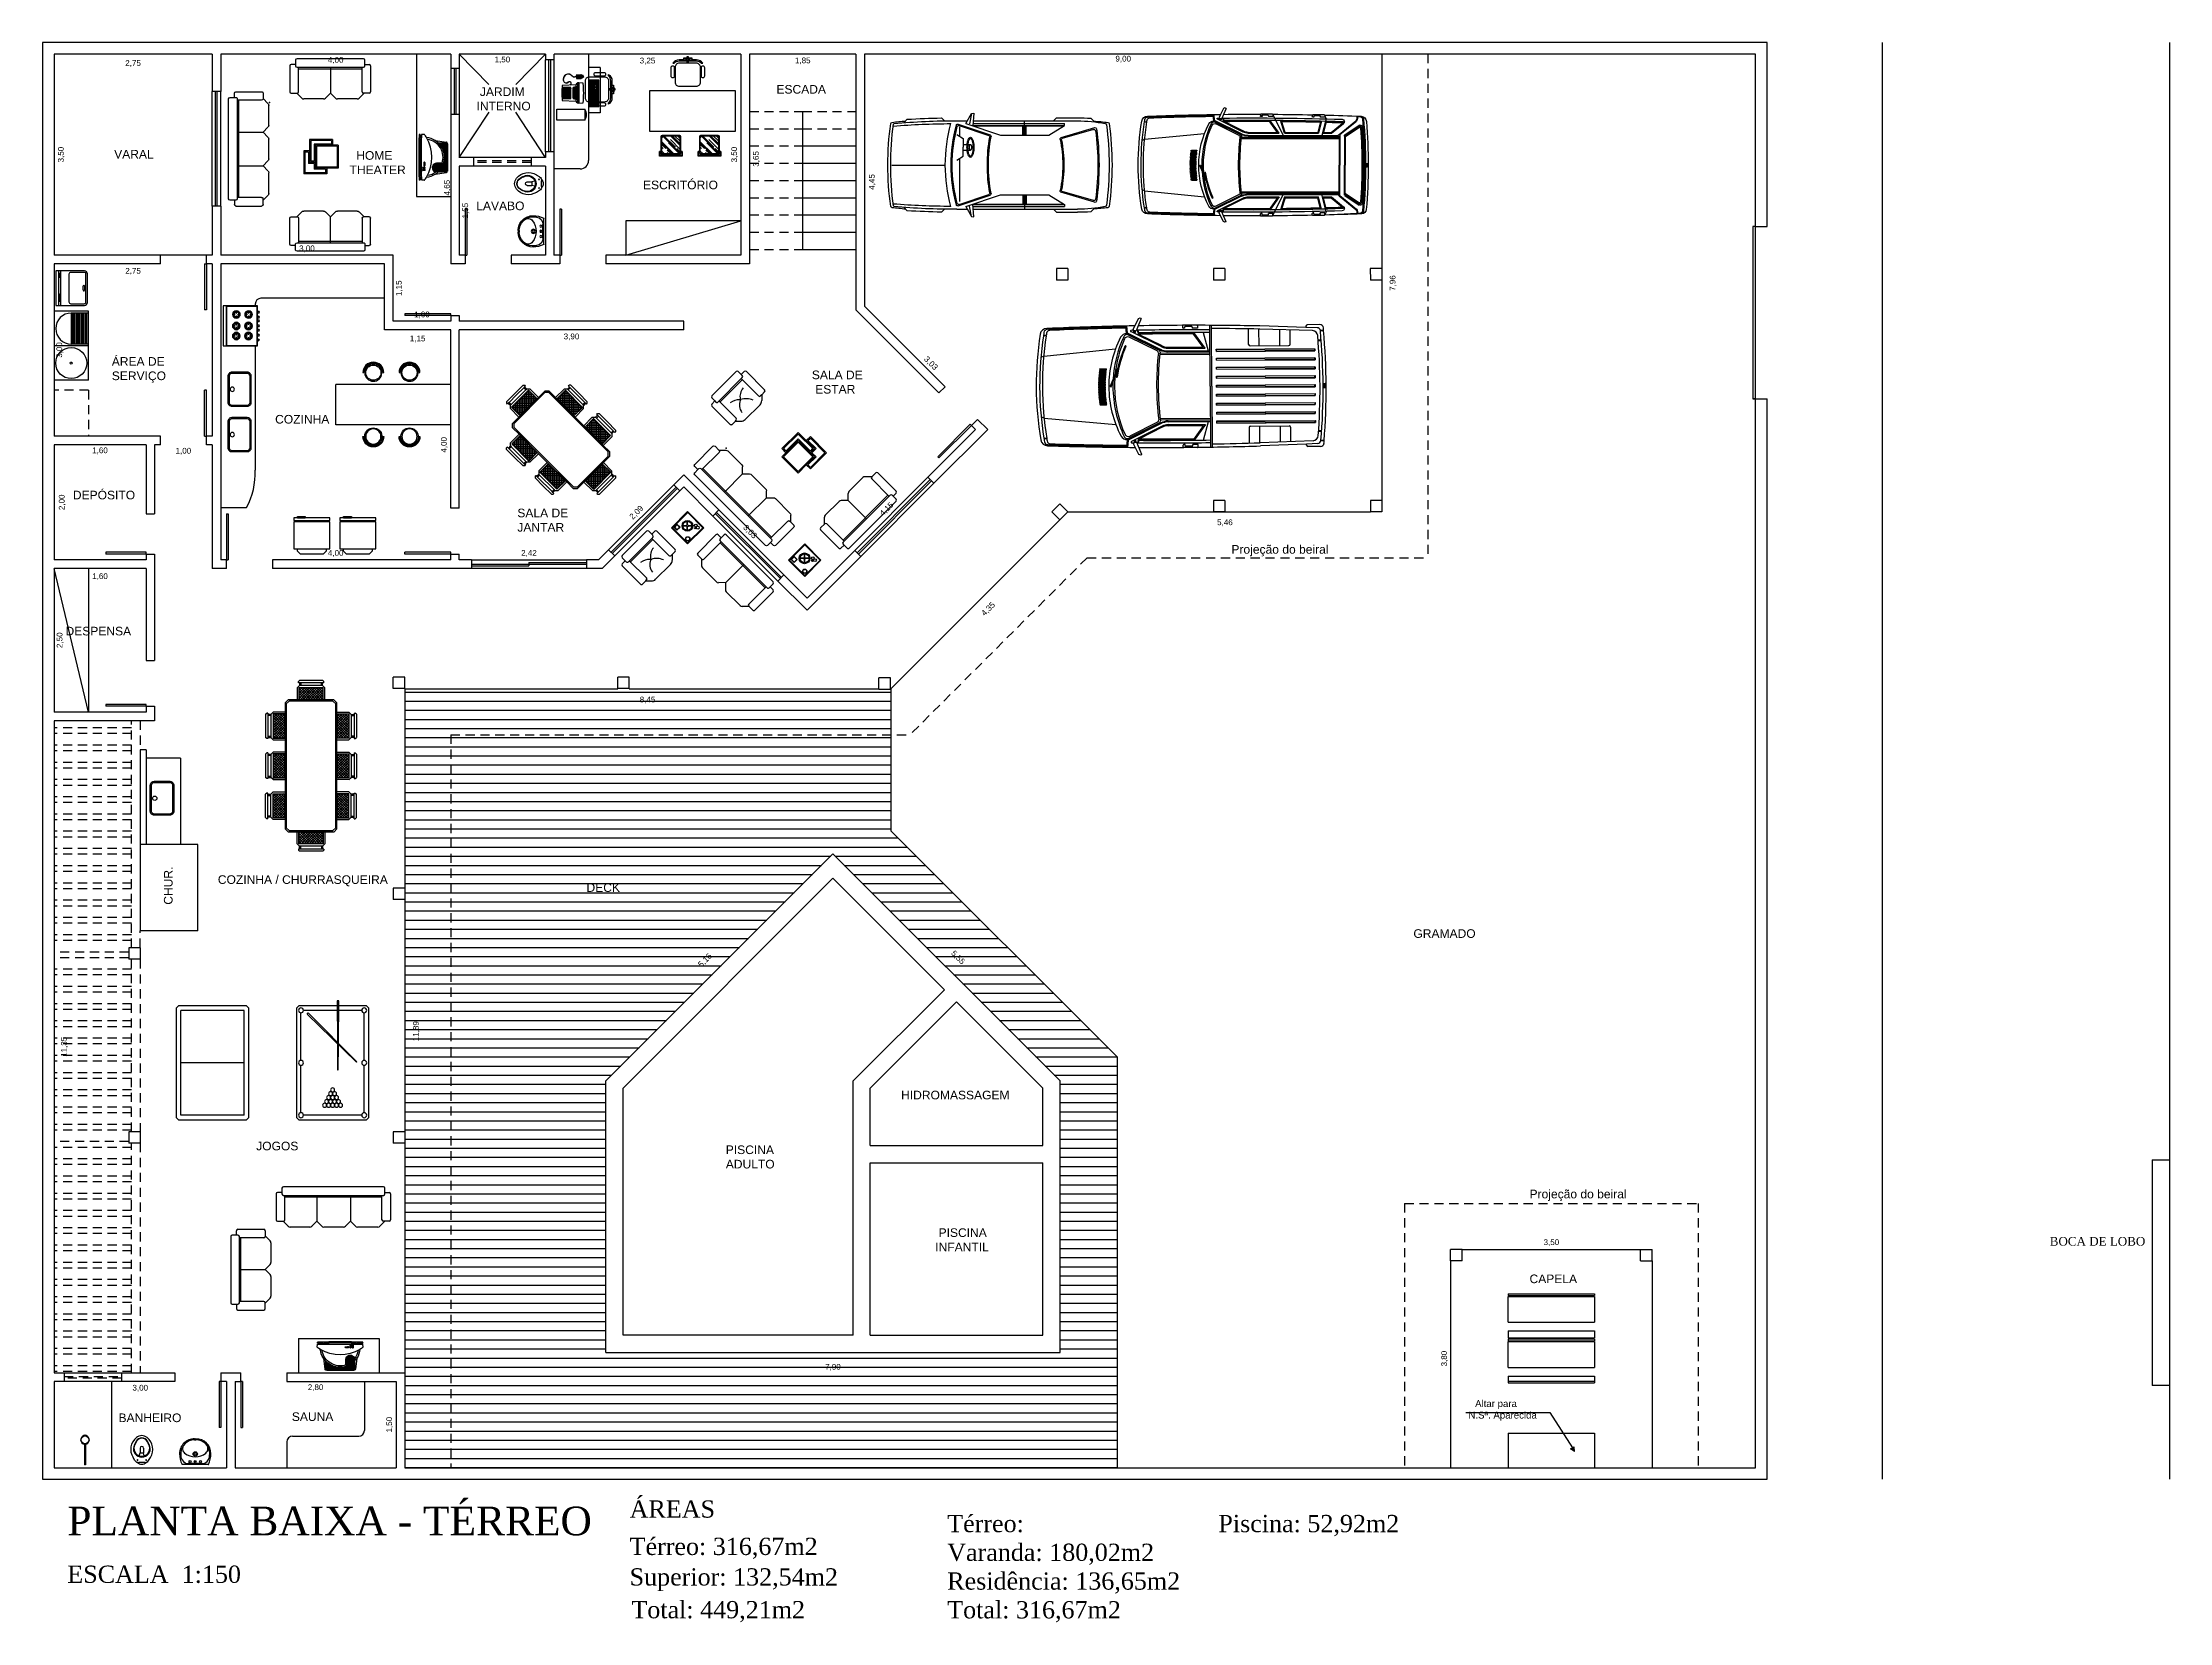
# Model space of a CAD drawing. Header units: millimetres. Extents: x 154.1 to 235.2, y 94.9 to 137.4.
# Drawn here: x 154.05 to 191.05, y 94.93 to 122.43 of the extents above; entities that cross this region are included whole.
import ezdxf

# ---------------------------------------------------------------- set-up
doc = ezdxf.new("R2010")
doc.units = ezdxf.units.MM
doc.header["$LTSCALE"] = 0.05
doc.linetypes.add('HIDDEN2', pattern=[4.7625, 3.175, -1.5875])
for name, color, linetype in [('ACES', 7, 'Continuous'), ('ACES-I', 251, 'Continuous'), ('APCOZ', 7, 'Continuous'), ('APCOZ-I', 251, 'Continuous'), ('Cotas', 6, 'Continuous'), ('Desnivel', 1, 'Continuous'), ('EQUIPAMENTO', 1, 'Continuous'), ('EXTERN', 7, 'Continuous'), ('EXTERN-I', 251, 'Continuous'), ('Janela', 2, 'Continuous'), ('LOUÇAS', 103, 'Continuous'), ('MOBIL', 7, 'Continuous'), ('MOBIL-I', 251, 'Continuous'), ('P5-EQUIP', 41, 'Continuous'), ('Parede', 5, 'Continuous'), ('PISOS', 252, 'Continuous'), ('Projeção', 1, 'HIDDEN2'), ('Texto', 2, 'Continuous'), ('VEICULO', 7, 'Continuous')]:
    doc.layers.add(name, color=color, linetype=linetype)
doc.styles.get("Standard").update_dxf_attribs({"font": 'arial.ttf'})
doc.dimstyles.new('ISO-25', dxfattribs={"dimtxt": 0.3, "dimasz": 2.5, "dimexe": 1.25, "dimexo": 0.625, "dimgap": 0.2, "dimtad": 1, "dimzin": 1, "dimtxsty": 'Standard', "dimcen": 2.5, "dimse1": 1, "dimse2": 1, "dimsd1": 1, "dimsd2": 1, "dimclrd": 6, "dimclrt": 2, "dimadec": 0, "dimazin": 0, "dimtfac": 1, "dimtmove": 0, "dimatfit": 3, "dimfxl": 1, "dimarcsym": 0})

# ---------------------------------------------------------------- blocks, each defined once
blk = doc.blocks.new('Lavat01')
at = {"layer": 'LOUÇAS'}
for p, q in [((-0.225, 0), (0.225, 0)), ((-0.12, -0.019), (0.12, -0.019)), ((-0.01, -0.055), (0.01, -0.055)), ((0, -0.045), (0, -0.065)), ((0.012, -0.43), (-0.013, -0.43)), ((0.012, -0.45), (-0.013, -0.45))]:
    blk.add_line(p, q, dxfattribs=at)
for centre, radius in [((-0.09, -0.055), 0.0175), ((0, -0.185), 0.0375), ((0, -0.185), 0.0225), ((0, -0.055), 0.0175), ((0.09, -0.055), 0.0175)]:
    blk.add_circle(centre, radius, dxfattribs=at)
for centre, radius, start, end in [((-0.225, -0.005), 0.005, 90, 154.0066), ((0.225, -0.005), 0.005, 25.9934, 90), ((0.149, -0.187), 0.421, 154.0066, 180.3601), ((-0.013, -0.19), 0.26, 180, 270), ((0.149, -0.187), 0.401, 171.953, 181.187), ((-0.032, -0.191), 0.22, 181.187, 183.1668), ((-0.013, -0.19), 0.24, 183.1668, 270), ((-0.12, -0.149), 0.13, 90, 171.953), ((-0.122, -0.278), 0.1, 128.611, 218.7487), ((0, -0.43), 0.295, 51.389, 128.611), ((0.012, -0.19), 0.26, 270, 0), ((0.012, -0.19), 0.24, 270, 356.8332), ((0.12, -0.149), 0.13, 8.047, 90), ((0.122, -0.278), 0.1, 321.2513, 51.389), ((-0.149, -0.187), 0.421, 359.6399, 25.9934), ((-0.149, -0.187), 0.401, 358.813, 8.047), ((0.032, -0.191), 0.22, 356.8332, 358.813)]:
    blk.add_arc(centre, radius, start, end, dxfattribs=at)
blk = doc.blocks.new('CHUVEIRO')
at = {"layer": 'LOUÇAS'}
for p, q in [((-0.01, -0.263), (-0.01, 0.1)), ((-0.01, 0.1), (0.01, 0.1)), ((0.01, -0.263), (0.01, 0.1)), ((-0.022, -0.411), (-0.024, -0.418)), ((0, -0.422), (0, -0.414)), ((0, -0.422), (0, -0.414)), ((0.025, -0.418), (0.023, -0.411))]:
    blk.add_line(p, q, dxfattribs=at)
blk.add_circle((0, -0.338), 0.0677, dxfattribs=at)
for centre, radius, start, end in [((0, -0.338), 0.076, 97.5625, 253.0092), ((0, -0.338), 0.076, 287.388, 82.4375), ((-0.019, -0.467), 0.0484, 66.6467, 95.2895), ((-0.024, -0.418), 0.000606, 163.0092, 275.2895), ((0, -0.338), 0.076, 253.0092, 287.388), ((0.019, -0.467), 0.0484, 83.9787, 113.3533), ((0.024, -0.418), 0.000606, 263.9787, 17.388)]:
    blk.add_arc(centre, radius, start, end, dxfattribs=at)
blk = doc.blocks.new('Chuveir')
at = {"layer": 'PISOS'}
blk.add_blockref('CHUVEIRO', (0, -0.1), dxfattribs=at)
blk = doc.blocks.new('vaso')
at = {"layer": 'EQUIPAMENTO', "linetype": 'Continuous'}
blk.add_line((-0.05, 0.221), (0.052, 0.221), dxfattribs=at)
for points in [[(-0.117, 0.184, 0), (-0.15, 0.132, 0)], [(-0.042, 0.104, 0), (-0.029, 0.051, 0)], [(-0.029, -0.031, 0), (-0.029, 0.051, 0)], [(0.044, 0.103, 0), (0.031, 0.051, 0)], [(0.031, -0.031, 0), (0.031, 0.051, 0)], [(0.12, 0.184, 0), (0.152, 0.132, 0)]]:
    blk.add_polyline3d(points, dxfattribs=at)
for centre, radius, start, end in [((0.074, -0.01), 0.265, 147.6607, 231.2331), ((0.001, -0.02), 0.146, 90.0002, 195.2863), ((0.001, -0.027), 0.137, 89.7129, 196.5617), ((-0.05, 0.141), 0.08, 89.9999, 147.6605), ((-0.074, 0.176), 0.0075, 90, 270), ((-0.074, 0.176), 0.0075, 270, 90), ((0.001, 0.15), 0.1, 42.6563, 137.3439), ((0.001, -0.247), 0.3, 84.2599, 95.7401), ((0.001, -0.02), 0.146, 344.7138, 89.9999), ((0.001, -0.027), 0.137, 342.865, 89.7126), ((0.052, 0.141), 0.08, 32.3395, 90.0001), ((0.076, 0.176), 0.0075, 90, 270), ((0.076, 0.176), 0.0075, 270, 90), ((-0.071, -0.01), 0.265, 308.7669, 32.3393), ((0.191, 0.032), 0.342, 195.279, 212.8852), ((0.167, 0.023), 0.311, 196.5604, 216.456), ((0.004, -0.089), 0.12, 212.8881, 268.4921), ((0.001, -0.1), 0.149, 231.2338, 270.0033), ((0.001, -0.1), 0.104, 216.4569, 270.0002), ((0.001, -0.031), 0.03, 180, 0), ((-0.002, -0.089), 0.12, 271.5078, 327.1116), ((0.001, -0.1), 0.104, 269.9996, 325.2374), ((0.001, -0.1), 0.149, 269.9972, 308.767), ((-0.189, 0.032), 0.335, 325.2389, 342.8663), ((-0.189, 0.032), 0.342, 327.1147, 344.7204)]:
    blk.add_arc(centre, radius, start, end, dxfattribs=at)
blk = doc.blocks.new('*X8')
at = {"color": 0}
for p, q in [((6.068, 2.65), (6.07, 2.65)), ((6.068, 2.646), (6.07, 2.646)), ((6.068, 2.641), (6.07, 2.641)), ((6.068, 2.637), (6.07, 2.637)), ((6.068, 2.633), (6.07, 2.633)), ((6.068, 2.628), (6.07, 2.628)), ((6.068, 2.624), (6.07, 2.624)), ((6.068, 2.62), (6.07, 2.62)), ((6.068, 2.615), (6.07, 2.615)), ((6.068, 2.611), (6.07, 2.611)), ((6.068, 2.607), (6.07, 2.607)), ((6.068, 2.602), (6.07, 2.602)), ((6.068, 2.598), (6.07, 2.598)), ((6.068, 2.594), (6.07, 2.594)), ((6.069, 2.654), (6.07, 2.654)), ((6.07, 2.659), (6.07, 2.659)), ((6.071, 2.657), (6.07, 2.659)), ((6.07, 2.654), (6.071, 2.657)), ((6.071, 2.648), (6.07, 2.65)), ((6.07, 2.646), (6.071, 2.648)), ((6.071, 2.639), (6.07, 2.641)), ((6.07, 2.637), (6.071, 2.639)), ((6.071, 2.631), (6.07, 2.633)), ((6.07, 2.628), (6.071, 2.631)), ((6.071, 2.622), (6.07, 2.624)), ((6.07, 2.62), (6.071, 2.622)), ((6.071, 2.613), (6.07, 2.615)), ((6.07, 2.611), (6.071, 2.613)), ((6.071, 2.605), (6.07, 2.607)), ((6.07, 2.602), (6.071, 2.605)), ((6.071, 2.596), (6.07, 2.598)), ((6.07, 2.594), (6.071, 2.596)), ((6.074, 2.67), (6.075, 2.672)), ((6.075, 2.667), (6.074, 2.67)), ((6.074, 2.661), (6.075, 2.663)), ((6.075, 2.659), (6.074, 2.661)), ((6.074, 2.652), (6.075, 2.654)), ((6.075, 2.65), (6.074, 2.652)), ((6.074, 2.644), (6.075, 2.646)), ((6.075, 2.641), (6.074, 2.644)), ((6.074, 2.635), (6.075, 2.637)), ((6.075, 2.633), (6.074, 2.635)), ((6.074, 2.626), (6.075, 2.628)), ((6.075, 2.624), (6.074, 2.626)), ((6.074, 2.618), (6.075, 2.62)), ((6.075, 2.615), (6.074, 2.618)), ((6.074, 2.609), (6.075, 2.611)), ((6.075, 2.607), (6.074, 2.609)), ((6.074, 2.6), (6.075, 2.602)), ((6.075, 2.598), (6.074, 2.6)), ((6.074, 2.592), (6.075, 2.594)), ((6.075, 2.589), (6.074, 2.592)), ((6.075, 2.672), (6.077, 2.672)), ((6.075, 2.667), (6.077, 2.667)), ((6.075, 2.663), (6.077, 2.663)), ((6.075, 2.659), (6.077, 2.659)), ((6.075, 2.654), (6.077, 2.654)), ((6.075, 2.65), (6.077, 2.65)), ((6.075, 2.646), (6.077, 2.646)), ((6.075, 2.641), (6.077, 2.641)), ((6.075, 2.637), (6.077, 2.637)), ((6.075, 2.633), (6.077, 2.633)), ((6.075, 2.628), (6.077, 2.628)), ((6.075, 2.624), (6.077, 2.624)), ((6.075, 2.62), (6.077, 2.62)), ((6.075, 2.615), (6.077, 2.615)), ((6.075, 2.611), (6.077, 2.611)), ((6.075, 2.607), (6.077, 2.607)), ((6.075, 2.602), (6.077, 2.602)), ((6.075, 2.598), (6.077, 2.598)), ((6.075, 2.594), (6.077, 2.594)), ((6.076, 2.676), (6.077, 2.676)), ((6.079, 2.678), (6.078, 2.68)), ((6.077, 2.676), (6.079, 2.678)), ((6.079, 2.67), (6.077, 2.672)), ((6.077, 2.667), (6.079, 2.67)), ((6.079, 2.661), (6.077, 2.663)), ((6.077, 2.659), (6.079, 2.661)), ((6.079, 2.652), (6.077, 2.654)), ((6.077, 2.65), (6.079, 2.652)), ((6.079, 2.644), (6.077, 2.646)), ((6.077, 2.641), (6.079, 2.644)), ((6.079, 2.635), (6.077, 2.637)), ((6.077, 2.633), (6.079, 2.635)), ((6.079, 2.626), (6.077, 2.628)), ((6.077, 2.624), (6.079, 2.626)), ((6.079, 2.618), (6.077, 2.62)), ((6.077, 2.615), (6.079, 2.618)), ((6.079, 2.609), (6.077, 2.611)), ((6.077, 2.607), (6.079, 2.609)), ((6.079, 2.6), (6.077, 2.602)), ((6.077, 2.598), (6.079, 2.6)), ((6.079, 2.592), (6.077, 2.594)), ((6.077, 2.589), (6.079, 2.592)), ((6.081, 2.683), (6.082, 2.685)), ((6.082, 2.68), (6.081, 2.683)), ((6.081, 2.674), (6.082, 2.676)), ((6.082, 2.672), (6.081, 2.674)), ((6.081, 2.665), (6.082, 2.667)), ((6.082, 2.663), (6.081, 2.665)), ((6.081, 2.657), (6.082, 2.659)), ((6.082, 2.654), (6.081, 2.657)), ((6.081, 2.648), (6.082, 2.65)), ((6.082, 2.646), (6.081, 2.648)), ((6.081, 2.639), (6.082, 2.641)), ((6.082, 2.637), (6.081, 2.639)), ((6.081, 2.631), (6.082, 2.633)), ((6.082, 2.628), (6.081, 2.631)), ((6.081, 2.622), (6.082, 2.624)), ((6.082, 2.62), (6.081, 2.622)), ((6.081, 2.613), (6.082, 2.615)), ((6.082, 2.611), (6.081, 2.613)), ((6.081, 2.605), (6.082, 2.607)), ((6.082, 2.602), (6.081, 2.605)), ((6.081, 2.596), (6.082, 2.598)), ((6.082, 2.594), (6.081, 2.596)), ((6.082, 2.685), (6.085, 2.685)), ((6.082, 2.68), (6.085, 2.68)), ((6.082, 2.676), (6.085, 2.676)), ((6.082, 2.672), (6.085, 2.672)), ((6.082, 2.667), (6.085, 2.667)), ((6.082, 2.663), (6.085, 2.663)), ((6.082, 2.659), (6.085, 2.659)), ((6.082, 2.654), (6.085, 2.654)), ((6.082, 2.65), (6.085, 2.65)), ((6.082, 2.646), (6.085, 2.646)), ((6.082, 2.641), (6.085, 2.641)), ((6.082, 2.637), (6.085, 2.637)), ((6.082, 2.633), (6.085, 2.633)), ((6.082, 2.628), (6.085, 2.628)), ((6.082, 2.624), (6.085, 2.624)), ((6.082, 2.62), (6.085, 2.62)), ((6.082, 2.615), (6.085, 2.615)), ((6.082, 2.611), (6.085, 2.611)), ((6.082, 2.607), (6.085, 2.607)), ((6.082, 2.602), (6.085, 2.602)), ((6.082, 2.598), (6.085, 2.598)), ((6.082, 2.594), (6.085, 2.594)), ((6.084, 2.689), (6.085, 2.689)), ((6.085, 2.689), (6.086, 2.691)), ((6.086, 2.683), (6.085, 2.685)), ((6.085, 2.68), (6.086, 2.683)), ((6.086, 2.674), (6.085, 2.676)), ((6.085, 2.672), (6.086, 2.674)), ((6.086, 2.665), (6.085, 2.667)), ((6.085, 2.663), (6.086, 2.665)), ((6.086, 2.657), (6.085, 2.659)), ((6.085, 2.654), (6.086, 2.657)), ((6.086, 2.648), (6.085, 2.65)), ((6.085, 2.646), (6.086, 2.648)), ((6.086, 2.639), (6.085, 2.641)), ((6.085, 2.637), (6.086, 2.639)), ((6.086, 2.631), (6.085, 2.633)), ((6.085, 2.628), (6.086, 2.631)), ((6.086, 2.622), (6.085, 2.624)), ((6.085, 2.62), (6.086, 2.622)), ((6.086, 2.613), (6.085, 2.615)), ((6.085, 2.611), (6.086, 2.613)), ((6.086, 2.605), (6.085, 2.607)), ((6.085, 2.602), (6.086, 2.605)), ((6.086, 2.596), (6.085, 2.598)), ((6.085, 2.594), (6.086, 2.596)), ((6.086, 2.691), (6.086, 2.691)), ((6.09, 2.693), (6.089, 2.695)), ((6.089, 2.687), (6.09, 2.689)), ((6.09, 2.685), (6.089, 2.687)), ((6.089, 2.678), (6.09, 2.68)), ((6.09, 2.676), (6.089, 2.678)), ((6.089, 2.67), (6.09, 2.672)), ((6.09, 2.667), (6.089, 2.67)), ((6.089, 2.661), (6.09, 2.663)), ((6.09, 2.659), (6.089, 2.661)), ((6.089, 2.652), (6.09, 2.654)), ((6.09, 2.65), (6.089, 2.652)), ((6.089, 2.644), (6.09, 2.646)), ((6.09, 2.641), (6.089, 2.644)), ((6.089, 2.635), (6.09, 2.637)), ((6.09, 2.633), (6.089, 2.635)), ((6.089, 2.626), (6.09, 2.628)), ((6.09, 2.624), (6.089, 2.626)), ((6.089, 2.618), (6.09, 2.62)), ((6.09, 2.615), (6.089, 2.618)), ((6.089, 2.609), (6.09, 2.611)), ((6.09, 2.607), (6.089, 2.609)), ((6.089, 2.6), (6.09, 2.602)), ((6.09, 2.598), (6.089, 2.6)), ((6.089, 2.592), (6.09, 2.594)), ((6.09, 2.589), (6.089, 2.592)), ((6.09, 2.693), (6.092, 2.693)), ((6.09, 2.689), (6.092, 2.689)), ((6.09, 2.685), (6.092, 2.685)), ((6.09, 2.68), (6.092, 2.68)), ((6.09, 2.676), (6.092, 2.676)), ((6.09, 2.672), (6.092, 2.672)), ((6.09, 2.667), (6.092, 2.667)), ((6.09, 2.663), (6.092, 2.663)), ((6.09, 2.659), (6.092, 2.659)), ((6.09, 2.654), (6.092, 2.654)), ((6.09, 2.65), (6.092, 2.65)), ((6.09, 2.646), (6.092, 2.646)), ((6.09, 2.641), (6.092, 2.641)), ((6.09, 2.637), (6.092, 2.637)), ((6.09, 2.633), (6.092, 2.633)), ((6.09, 2.628), (6.092, 2.628)), ((6.09, 2.624), (6.092, 2.624)), ((6.09, 2.62), (6.092, 2.62)), ((6.09, 2.615), (6.092, 2.615)), ((6.09, 2.611), (6.092, 2.611)), ((6.09, 2.607), (6.092, 2.607)), ((6.09, 2.602), (6.092, 2.602)), ((6.09, 2.598), (6.092, 2.598)), ((6.09, 2.594), (6.092, 2.594)), ((6.094, 2.696), (6.093, 2.697)), ((6.092, 2.693), (6.094, 2.696)), ((6.094, 2.687), (6.092, 2.689)), ((6.092, 2.685), (6.094, 2.687)), ((6.094, 2.678), (6.092, 2.68)), ((6.092, 2.676), (6.094, 2.678)), ((6.094, 2.67), (6.092, 2.672)), ((6.092, 2.667), (6.094, 2.67)), ((6.094, 2.661), (6.092, 2.663)), ((6.092, 2.659), (6.094, 2.661)), ((6.094, 2.652), (6.092, 2.654)), ((6.092, 2.65), (6.094, 2.652)), ((6.094, 2.644), (6.092, 2.646)), ((6.092, 2.641), (6.094, 2.644)), ((6.094, 2.635), (6.092, 2.637)), ((6.092, 2.633), (6.094, 2.635)), ((6.094, 2.626), (6.092, 2.628)), ((6.092, 2.624), (6.094, 2.626)), ((6.094, 2.618), (6.092, 2.62)), ((6.092, 2.615), (6.094, 2.618)), ((6.094, 2.609), (6.092, 2.611)), ((6.092, 2.607), (6.094, 2.609)), ((6.094, 2.6), (6.092, 2.602)), ((6.092, 2.598), (6.094, 2.6)), ((6.094, 2.592), (6.092, 2.594)), ((6.092, 2.589), (6.094, 2.592)), ((6.096, 2.7), (6.097, 2.701)), ((6.097, 2.698), (6.096, 2.7)), ((6.096, 2.691), (6.097, 2.693)), ((6.097, 2.689), (6.096, 2.691)), ((6.096, 2.683), (6.097, 2.685)), ((6.097, 2.68), (6.096, 2.683)), ((6.096, 2.674), (6.097, 2.676)), ((6.097, 2.672), (6.096, 2.674)), ((6.096, 2.665), (6.097, 2.667)), ((6.097, 2.663), (6.096, 2.665)), ((6.096, 2.657), (6.097, 2.659)), ((6.097, 2.654), (6.096, 2.657)), ((6.096, 2.648), (6.097, 2.65)), ((6.097, 2.646), (6.096, 2.648)), ((6.096, 2.639), (6.097, 2.641)), ((6.097, 2.637), (6.096, 2.639)), ((6.096, 2.631), (6.097, 2.633)), ((6.097, 2.628), (6.096, 2.631)), ((6.096, 2.622), (6.097, 2.624)), ((6.097, 2.62), (6.096, 2.622)), ((6.096, 2.613), (6.097, 2.615)), ((6.097, 2.611), (6.096, 2.613)), ((6.096, 2.605), (6.097, 2.607)), ((6.097, 2.602), (6.096, 2.605)), ((6.096, 2.596), (6.097, 2.598)), ((6.097, 2.594), (6.096, 2.596)), ((6.098, 2.702), (6.1, 2.702)), ((6.097, 2.698), (6.1, 2.698)), ((6.097, 2.693), (6.1, 2.693)), ((6.097, 2.689), (6.1, 2.689)), ((6.097, 2.685), (6.1, 2.685)), ((6.097, 2.68), (6.1, 2.68)), ((6.097, 2.676), (6.1, 2.676)), ((6.097, 2.672), (6.1, 2.672)), ((6.097, 2.667), (6.1, 2.667)), ((6.097, 2.663), (6.1, 2.663)), ((6.097, 2.659), (6.1, 2.659)), ((6.097, 2.654), (6.1, 2.654)), ((6.097, 2.65), (6.1, 2.65)), ((6.097, 2.646), (6.1, 2.646)), ((6.097, 2.641), (6.1, 2.641)), ((6.097, 2.637), (6.1, 2.637)), ((6.097, 2.633), (6.1, 2.633)), ((6.097, 2.628), (6.1, 2.628)), ((6.097, 2.624), (6.1, 2.624)), ((6.097, 2.62), (6.1, 2.62)), ((6.097, 2.615), (6.1, 2.615)), ((6.097, 2.611), (6.1, 2.611)), ((6.097, 2.607), (6.1, 2.607)), ((6.097, 2.602), (6.1, 2.602)), ((6.097, 2.598), (6.1, 2.598)), ((6.097, 2.594), (6.1, 2.594)), ((6.101, 2.7), (6.1, 2.702)), ((6.1, 2.698), (6.101, 2.7)), ((6.101, 2.691), (6.1, 2.693)), ((6.1, 2.689), (6.101, 2.691)), ((6.101, 2.683), (6.1, 2.685)), ((6.1, 2.68), (6.101, 2.683)), ((6.101, 2.674), (6.1, 2.676)), ((6.1, 2.672), (6.101, 2.674)), ((6.101, 2.665), (6.1, 2.667)), ((6.1, 2.663), (6.101, 2.665)), ((6.101, 2.657), (6.1, 2.659)), ((6.1, 2.654), (6.101, 2.657)), ((6.101, 2.648), (6.1, 2.65)), ((6.1, 2.646), (6.101, 2.648)), ((6.101, 2.639), (6.1, 2.641)), ((6.1, 2.637), (6.101, 2.639)), ((6.101, 2.631), (6.1, 2.633)), ((6.1, 2.628), (6.101, 2.631)), ((6.101, 2.622), (6.1, 2.624)), ((6.1, 2.62), (6.101, 2.622)), ((6.101, 2.613), (6.1, 2.615)), ((6.1, 2.611), (6.101, 2.613)), ((6.101, 2.605), (6.1, 2.607)), ((6.1, 2.602), (6.101, 2.605)), ((6.101, 2.596), (6.1, 2.598)), ((6.1, 2.594), (6.101, 2.596)), ((6.104, 2.704), (6.105, 2.706)), ((6.105, 2.702), (6.104, 2.704)), ((6.104, 2.696), (6.105, 2.698)), ((6.105, 2.693), (6.104, 2.696)), ((6.104, 2.687), (6.105, 2.689)), ((6.105, 2.685), (6.104, 2.687)), ((6.104, 2.678), (6.105, 2.68)), ((6.105, 2.676), (6.104, 2.678)), ((6.104, 2.67), (6.105, 2.672)), ((6.105, 2.667), (6.104, 2.67)), ((6.104, 2.661), (6.105, 2.663)), ((6.105, 2.659), (6.104, 2.661)), ((6.104, 2.652), (6.105, 2.654)), ((6.105, 2.65), (6.104, 2.652)), ((6.104, 2.644), (6.105, 2.646)), ((6.105, 2.641), (6.104, 2.644)), ((6.104, 2.635), (6.105, 2.637)), ((6.105, 2.633), (6.104, 2.635)), ((6.104, 2.626), (6.105, 2.628)), ((6.105, 2.624), (6.104, 2.626)), ((6.104, 2.618), (6.105, 2.62)), ((6.105, 2.615), (6.104, 2.618)), ((6.104, 2.609), (6.105, 2.611)), ((6.105, 2.607), (6.104, 2.609)), ((6.104, 2.6), (6.105, 2.602)), ((6.105, 2.598), (6.104, 2.6)), ((6.104, 2.592), (6.105, 2.594)), ((6.105, 2.589), (6.104, 2.592)), ((6.105, 2.702), (6.107, 2.702)), ((6.105, 2.698), (6.107, 2.698)), ((6.105, 2.693), (6.107, 2.693)), ((6.105, 2.689), (6.107, 2.689)), ((6.105, 2.685), (6.107, 2.685)), ((6.105, 2.68), (6.107, 2.68)), ((6.105, 2.676), (6.107, 2.676)), ((6.105, 2.672), (6.107, 2.672)), ((6.105, 2.667), (6.107, 2.667)), ((6.105, 2.663), (6.107, 2.663)), ((6.105, 2.659), (6.107, 2.659)), ((6.105, 2.654), (6.107, 2.654)), ((6.105, 2.65), (6.107, 2.65)), ((6.105, 2.646), (6.107, 2.646)), ((6.105, 2.641), (6.107, 2.641)), ((6.105, 2.637), (6.107, 2.637)), ((6.105, 2.633), (6.107, 2.633)), ((6.105, 2.628), (6.107, 2.628)), ((6.105, 2.624), (6.107, 2.624)), ((6.105, 2.62), (6.107, 2.62)), ((6.105, 2.615), (6.107, 2.615)), ((6.105, 2.611), (6.107, 2.611)), ((6.105, 2.607), (6.107, 2.607)), ((6.105, 2.602), (6.107, 2.602)), ((6.105, 2.598), (6.107, 2.598)), ((6.105, 2.594), (6.107, 2.594)), ((6.106, 2.706), (6.107, 2.706)), ((6.109, 2.704), (6.107, 2.706)), ((6.107, 2.702), (6.109, 2.704)), ((6.109, 2.696), (6.107, 2.698)), ((6.107, 2.693), (6.109, 2.696)), ((6.109, 2.687), (6.107, 2.689)), ((6.107, 2.685), (6.109, 2.687)), ((6.109, 2.678), (6.107, 2.68)), ((6.107, 2.676), (6.109, 2.678)), ((6.109, 2.67), (6.107, 2.672)), ((6.107, 2.667), (6.109, 2.67)), ((6.109, 2.661), (6.107, 2.663)), ((6.107, 2.659), (6.109, 2.661)), ((6.109, 2.652), (6.107, 2.654)), ((6.107, 2.65), (6.109, 2.652)), ((6.109, 2.644), (6.107, 2.646)), ((6.107, 2.641), (6.109, 2.644)), ((6.109, 2.635), (6.107, 2.637)), ((6.107, 2.633), (6.109, 2.635)), ((6.109, 2.626), (6.107, 2.628)), ((6.107, 2.624), (6.109, 2.626)), ((6.109, 2.618), (6.107, 2.62)), ((6.107, 2.615), (6.109, 2.618)), ((6.109, 2.609), (6.107, 2.611)), ((6.107, 2.607), (6.109, 2.609)), ((6.109, 2.6), (6.107, 2.602)), ((6.107, 2.598), (6.109, 2.6)), ((6.109, 2.592), (6.107, 2.594)), ((6.107, 2.589), (6.109, 2.592)), ((6.111, 2.708), (6.112, 2.709)), ((6.112, 2.706), (6.111, 2.708)), ((6.111, 2.7), (6.112, 2.702)), ((6.112, 2.698), (6.111, 2.7)), ((6.111, 2.691), (6.112, 2.693)), ((6.112, 2.689), (6.111, 2.691)), ((6.111, 2.683), (6.112, 2.685)), ((6.112, 2.68), (6.111, 2.683)), ((6.111, 2.674), (6.112, 2.676)), ((6.112, 2.672), (6.111, 2.674)), ((6.111, 2.665), (6.112, 2.667)), ((6.112, 2.663), (6.111, 2.665)), ((6.111, 2.657), (6.112, 2.659)), ((6.112, 2.654), (6.111, 2.657)), ((6.111, 2.648), (6.112, 2.65)), ((6.112, 2.646), (6.111, 2.648)), ((6.111, 2.639), (6.112, 2.641)), ((6.112, 2.637), (6.111, 2.639)), ((6.111, 2.631), (6.112, 2.633)), ((6.112, 2.628), (6.111, 2.631)), ((6.111, 2.622), (6.112, 2.624)), ((6.112, 2.62), (6.111, 2.622)), ((6.111, 2.613), (6.112, 2.615)), ((6.112, 2.611), (6.111, 2.613)), ((6.111, 2.605), (6.112, 2.607)), ((6.112, 2.602), (6.111, 2.605)), ((6.111, 2.596), (6.112, 2.598)), ((6.112, 2.594), (6.111, 2.596)), ((6.112, 2.706), (6.115, 2.706)), ((6.112, 2.702), (6.115, 2.702)), ((6.112, 2.698), (6.115, 2.698)), ((6.112, 2.693), (6.115, 2.693)), ((6.112, 2.689), (6.115, 2.689)), ((6.112, 2.685), (6.115, 2.685)), ((6.112, 2.68), (6.115, 2.68)), ((6.112, 2.676), (6.115, 2.676)), ((6.112, 2.672), (6.115, 2.672)), ((6.112, 2.667), (6.115, 2.667)), ((6.112, 2.663), (6.115, 2.663)), ((6.112, 2.659), (6.115, 2.659)), ((6.112, 2.654), (6.115, 2.654)), ((6.112, 2.65), (6.115, 2.65)), ((6.112, 2.646), (6.115, 2.646)), ((6.112, 2.641), (6.115, 2.641)), ((6.112, 2.637), (6.115, 2.637)), ((6.112, 2.633), (6.115, 2.633)), ((6.112, 2.628), (6.115, 2.628)), ((6.112, 2.624), (6.115, 2.624)), ((6.112, 2.62), (6.115, 2.62)), ((6.112, 2.615), (6.115, 2.615)), ((6.112, 2.611), (6.115, 2.611)), ((6.112, 2.607), (6.115, 2.607)), ((6.112, 2.602), (6.115, 2.602)), ((6.112, 2.598), (6.115, 2.598)), ((6.112, 2.594), (6.115, 2.594)), ((6.116, 2.708), (6.115, 2.71)), ((6.115, 2.706), (6.116, 2.708)), ((6.116, 2.7), (6.115, 2.702)), ((6.115, 2.698), (6.116, 2.7)), ((6.116, 2.691), (6.115, 2.693)), ((6.115, 2.689), (6.116, 2.691)), ((6.116, 2.683), (6.115, 2.685)), ((6.115, 2.68), (6.116, 2.683)), ((6.116, 2.674), (6.115, 2.676)), ((6.115, 2.672), (6.116, 2.674)), ((6.116, 2.665), (6.115, 2.667)), ((6.115, 2.663), (6.116, 2.665)), ((6.116, 2.657), (6.115, 2.659)), ((6.115, 2.654), (6.116, 2.657)), ((6.116, 2.648), (6.115, 2.65)), ((6.115, 2.646), (6.116, 2.648)), ((6.116, 2.639), (6.115, 2.641)), ((6.115, 2.637), (6.116, 2.639)), ((6.116, 2.631), (6.115, 2.633)), ((6.115, 2.628), (6.116, 2.631)), ((6.116, 2.622), (6.115, 2.624)), ((6.115, 2.62), (6.116, 2.622)), ((6.116, 2.613), (6.115, 2.615)), ((6.115, 2.611), (6.116, 2.613)), ((6.116, 2.605), (6.115, 2.607)), ((6.115, 2.602), (6.116, 2.605)), ((6.116, 2.596), (6.115, 2.598)), ((6.115, 2.594), (6.116, 2.596)), ((6.12, 2.711), (6.119, 2.712)), ((6.119, 2.704), (6.12, 2.706)), ((6.12, 2.702), (6.119, 2.704)), ((6.119, 2.696), (6.12, 2.698)), ((6.12, 2.693), (6.119, 2.696)), ((6.119, 2.687), (6.12, 2.689)), ((6.12, 2.685), (6.119, 2.687)), ((6.119, 2.678), (6.12, 2.68)), ((6.12, 2.676), (6.119, 2.678)), ((6.119, 2.67), (6.12, 2.672)), ((6.12, 2.667), (6.119, 2.67)), ((6.119, 2.661), (6.12, 2.663)), ((6.12, 2.659), (6.119, 2.661)), ((6.119, 2.652), (6.12, 2.654)), ((6.12, 2.65), (6.119, 2.652)), ((6.119, 2.644), (6.12, 2.646)), ((6.12, 2.641), (6.119, 2.644)), ((6.119, 2.635), (6.12, 2.637)), ((6.12, 2.633), (6.119, 2.635)), ((6.119, 2.626), (6.12, 2.628)), ((6.12, 2.624), (6.119, 2.626)), ((6.119, 2.618), (6.12, 2.62)), ((6.12, 2.615), (6.119, 2.618)), ((6.119, 2.609), (6.12, 2.611)), ((6.12, 2.607), (6.119, 2.609)), ((6.119, 2.6), (6.12, 2.602)), ((6.12, 2.598), (6.119, 2.6)), ((6.119, 2.592), (6.12, 2.594)), ((6.12, 2.589), (6.119, 2.592)), ((6.12, 2.711), (6.122, 2.711)), ((6.12, 2.706), (6.122, 2.706)), ((6.12, 2.702), (6.122, 2.702)), ((6.12, 2.698), (6.122, 2.698)), ((6.12, 2.693), (6.122, 2.693)), ((6.12, 2.689), (6.122, 2.689)), ((6.12, 2.685), (6.122, 2.685)), ((6.12, 2.68), (6.122, 2.68)), ((6.12, 2.676), (6.122, 2.676)), ((6.12, 2.672), (6.122, 2.672)), ((6.12, 2.667), (6.122, 2.667)), ((6.12, 2.663), (6.122, 2.663)), ((6.12, 2.659), (6.122, 2.659)), ((6.12, 2.654), (6.122, 2.654)), ((6.12, 2.65), (6.122, 2.65)), ((6.12, 2.646), (6.122, 2.646)), ((6.12, 2.641), (6.122, 2.641)), ((6.12, 2.637), (6.122, 2.637)), ((6.12, 2.633), (6.122, 2.633)), ((6.12, 2.628), (6.122, 2.628)), ((6.12, 2.624), (6.122, 2.624)), ((6.12, 2.62), (6.122, 2.62)), ((6.12, 2.615), (6.122, 2.615)), ((6.12, 2.611), (6.122, 2.611)), ((6.12, 2.607), (6.122, 2.607)), ((6.12, 2.602), (6.122, 2.602)), ((6.12, 2.598), (6.122, 2.598)), ((6.12, 2.594), (6.122, 2.594)), ((6.122, 2.711), (6.124, 2.713)), ((6.124, 2.704), (6.122, 2.706)), ((6.122, 2.702), (6.124, 2.704)), ((6.124, 2.696), (6.122, 2.698)), ((6.122, 2.693), (6.124, 2.696)), ((6.124, 2.687), (6.122, 2.689)), ((6.122, 2.685), (6.124, 2.687)), ((6.124, 2.678), (6.122, 2.68)), ((6.122, 2.676), (6.124, 2.678)), ((6.124, 2.67), (6.122, 2.672)), ((6.122, 2.667), (6.124, 2.67)), ((6.124, 2.661), (6.122, 2.663)), ((6.122, 2.659), (6.124, 2.661)), ((6.124, 2.652), (6.122, 2.654)), ((6.122, 2.65), (6.124, 2.652)), ((6.124, 2.644), (6.122, 2.646)), ((6.122, 2.641), (6.124, 2.644)), ((6.124, 2.635), (6.122, 2.637)), ((6.122, 2.633), (6.124, 2.635)), ((6.124, 2.626), (6.122, 2.628)), ((6.122, 2.624), (6.124, 2.626)), ((6.124, 2.618), (6.122, 2.62)), ((6.122, 2.615), (6.124, 2.618)), ((6.124, 2.609), (6.122, 2.611)), ((6.122, 2.607), (6.124, 2.609)), ((6.124, 2.6), (6.122, 2.602)), ((6.122, 2.598), (6.124, 2.6)), ((6.124, 2.592), (6.122, 2.594)), ((6.122, 2.589), (6.124, 2.592)), ((6.126, 2.708), (6.128, 2.711)), ((6.128, 2.706), (6.126, 2.708)), ((6.126, 2.7), (6.128, 2.702)), ((6.128, 2.698), (6.126, 2.7)), ((6.126, 2.691), (6.128, 2.693)), ((6.128, 2.689), (6.126, 2.691)), ((6.126, 2.683), (6.128, 2.685)), ((6.128, 2.68), (6.126, 2.683)), ((6.126, 2.674), (6.128, 2.676)), ((6.128, 2.672), (6.126, 2.674)), ((6.126, 2.665), (6.128, 2.667)), ((6.128, 2.663), (6.126, 2.665)), ((6.126, 2.657), (6.128, 2.659)), ((6.128, 2.654), (6.126, 2.657)), ((6.126, 2.648), (6.128, 2.65)), ((6.128, 2.646), (6.126, 2.648)), ((6.126, 2.639), (6.128, 2.641)), ((6.128, 2.637), (6.126, 2.639)), ((6.126, 2.631), (6.128, 2.633)), ((6.128, 2.628), (6.126, 2.631)), ((6.126, 2.622), (6.128, 2.624)), ((6.128, 2.62), (6.126, 2.622)), ((6.126, 2.613), (6.128, 2.615)), ((6.128, 2.611), (6.126, 2.613)), ((6.126, 2.605), (6.128, 2.607)), ((6.128, 2.602), (6.126, 2.605)), ((6.126, 2.596), (6.128, 2.598)), ((6.128, 2.594), (6.126, 2.596)), ((6.128, 2.711), (6.13, 2.711)), ((6.128, 2.706), (6.13, 2.706)), ((6.128, 2.702), (6.13, 2.702)), ((6.128, 2.698), (6.13, 2.698)), ((6.128, 2.693), (6.13, 2.693)), ((6.128, 2.689), (6.13, 2.689)), ((6.128, 2.685), (6.13, 2.685)), ((6.128, 2.68), (6.13, 2.68)), ((6.128, 2.676), (6.13, 2.676)), ((6.128, 2.672), (6.13, 2.672)), ((6.128, 2.667), (6.13, 2.667)), ((6.128, 2.663), (6.13, 2.663)), ((6.128, 2.659), (6.13, 2.659)), ((6.128, 2.654), (6.13, 2.654)), ((6.128, 2.65), (6.13, 2.65)), ((6.128, 2.646), (6.13, 2.646)), ((6.128, 2.641), (6.13, 2.641)), ((6.128, 2.637), (6.13, 2.637)), ((6.128, 2.633), (6.13, 2.633)), ((6.128, 2.628), (6.13, 2.628)), ((6.128, 2.624), (6.13, 2.624)), ((6.128, 2.62), (6.13, 2.62)), ((6.128, 2.615), (6.13, 2.615)), ((6.128, 2.611), (6.13, 2.611)), ((6.128, 2.607), (6.13, 2.607)), ((6.128, 2.602), (6.13, 2.602)), ((6.128, 2.598), (6.13, 2.598)), ((6.128, 2.594), (6.13, 2.594)), ((6.131, 2.708), (6.13, 2.711)), ((6.13, 2.706), (6.131, 2.708)), ((6.131, 2.7), (6.13, 2.702)), ((6.13, 2.698), (6.131, 2.7)), ((6.131, 2.691), (6.13, 2.693)), ((6.13, 2.689), (6.131, 2.691)), ((6.131, 2.683), (6.13, 2.685)), ((6.13, 2.68), (6.131, 2.683)), ((6.131, 2.674), (6.13, 2.676)), ((6.13, 2.672), (6.131, 2.674)), ((6.131, 2.665), (6.13, 2.667)), ((6.13, 2.663), (6.131, 2.665)), ((6.131, 2.657), (6.13, 2.659)), ((6.13, 2.654), (6.131, 2.657)), ((6.131, 2.648), (6.13, 2.65)), ((6.13, 2.646), (6.131, 2.648)), ((6.131, 2.639), (6.13, 2.641)), ((6.13, 2.637), (6.131, 2.639)), ((6.131, 2.631), (6.13, 2.633)), ((6.13, 2.628), (6.131, 2.631)), ((6.131, 2.622), (6.13, 2.624)), ((6.13, 2.62), (6.131, 2.622)), ((6.131, 2.613), (6.13, 2.615)), ((6.13, 2.611), (6.131, 2.613)), ((6.131, 2.605), (6.13, 2.607)), ((6.13, 2.602), (6.131, 2.605)), ((6.131, 2.596), (6.13, 2.598)), ((6.13, 2.594), (6.131, 2.596)), ((6.134, 2.713), (6.135, 2.714)), ((6.135, 2.711), (6.134, 2.713)), ((6.134, 2.704), (6.135, 2.706)), ((6.135, 2.702), (6.134, 2.704)), ((6.134, 2.696), (6.135, 2.698)), ((6.135, 2.693), (6.134, 2.696)), ((6.134, 2.687), (6.135, 2.689)), ((6.135, 2.685), (6.134, 2.687)), ((6.134, 2.678), (6.135, 2.68)), ((6.135, 2.676), (6.134, 2.678)), ((6.134, 2.67), (6.135, 2.672)), ((6.135, 2.667), (6.134, 2.67)), ((6.134, 2.661), (6.135, 2.663)), ((6.135, 2.659), (6.134, 2.661)), ((6.134, 2.652), (6.135, 2.654)), ((6.135, 2.65), (6.134, 2.652)), ((6.134, 2.644), (6.135, 2.646)), ((6.135, 2.641), (6.134, 2.644)), ((6.134, 2.635), (6.135, 2.637)), ((6.135, 2.633), (6.134, 2.635)), ((6.134, 2.626), (6.135, 2.628)), ((6.135, 2.624), (6.134, 2.626)), ((6.134, 2.618), (6.135, 2.62)), ((6.135, 2.615), (6.134, 2.618)), ((6.134, 2.609), (6.135, 2.611)), ((6.135, 2.607), (6.134, 2.609)), ((6.134, 2.6), (6.135, 2.602)), ((6.135, 2.598), (6.134, 2.6)), ((6.134, 2.592), (6.135, 2.594)), ((6.135, 2.589), (6.134, 2.592)), ((6.135, 2.711), (6.138, 2.711)), ((6.135, 2.706), (6.138, 2.706)), ((6.135, 2.702), (6.138, 2.702)), ((6.135, 2.698), (6.138, 2.698)), ((6.135, 2.693), (6.138, 2.693)), ((6.135, 2.689), (6.138, 2.689)), ((6.135, 2.685), (6.138, 2.685)), ((6.135, 2.68), (6.138, 2.68)), ((6.135, 2.676), (6.138, 2.676)), ((6.135, 2.672), (6.138, 2.672)), ((6.135, 2.667), (6.138, 2.667)), ((6.135, 2.663), (6.138, 2.663)), ((6.135, 2.659), (6.138, 2.659)), ((6.135, 2.654), (6.138, 2.654)), ((6.135, 2.65), (6.138, 2.65)), ((6.135, 2.646), (6.138, 2.646)), ((6.135, 2.641), (6.138, 2.641)), ((6.135, 2.637), (6.138, 2.637)), ((6.135, 2.633), (6.138, 2.633)), ((6.135, 2.628), (6.138, 2.628)), ((6.135, 2.624), (6.138, 2.624)), ((6.135, 2.62), (6.138, 2.62)), ((6.135, 2.615), (6.138, 2.615)), ((6.135, 2.611), (6.138, 2.611)), ((6.135, 2.607), (6.138, 2.607)), ((6.135, 2.602), (6.138, 2.602)), ((6.135, 2.598), (6.138, 2.598)), ((6.135, 2.594), (6.138, 2.594)), ((6.139, 2.713), (6.138, 2.715)), ((6.138, 2.711), (6.139, 2.713)), ((6.139, 2.704), (6.138, 2.706)), ((6.138, 2.702), (6.139, 2.704)), ((6.139, 2.696), (6.138, 2.698)), ((6.138, 2.693), (6.139, 2.696)), ((6.139, 2.687), (6.138, 2.689)), ((6.138, 2.685), (6.139, 2.687)), ((6.139, 2.678), (6.138, 2.68)), ((6.138, 2.676), (6.139, 2.678)), ((6.139, 2.67), (6.138, 2.672)), ((6.138, 2.667), (6.139, 2.67)), ((6.139, 2.661), (6.138, 2.663)), ((6.138, 2.659), (6.139, 2.661)), ((6.139, 2.652), (6.138, 2.654)), ((6.138, 2.65), (6.139, 2.652)), ((6.139, 2.644), (6.138, 2.646)), ((6.138, 2.641), (6.139, 2.644)), ((6.139, 2.635), (6.138, 2.637)), ((6.138, 2.633), (6.139, 2.635)), ((6.139, 2.626), (6.138, 2.628)), ((6.138, 2.624), (6.139, 2.626)), ((6.139, 2.618), (6.138, 2.62)), ((6.138, 2.615), (6.139, 2.618)), ((6.139, 2.609), (6.138, 2.611)), ((6.138, 2.607), (6.139, 2.609)), ((6.139, 2.6), (6.138, 2.602)), ((6.138, 2.598), (6.139, 2.6)), ((6.139, 2.592), (6.138, 2.594)), ((6.138, 2.589), (6.139, 2.592)), ((6.141, 2.708), (6.143, 2.711)), ((6.143, 2.706), (6.141, 2.708)), ((6.141, 2.7), (6.143, 2.702)), ((6.143, 2.698), (6.141, 2.7)), ((6.141, 2.691), (6.143, 2.693)), ((6.143, 2.689), (6.141, 2.691)), ((6.141, 2.683), (6.143, 2.685)), ((6.143, 2.68), (6.141, 2.683)), ((6.141, 2.674), (6.143, 2.676)), ((6.143, 2.672), (6.141, 2.674)), ((6.141, 2.665), (6.143, 2.667)), ((6.143, 2.663), (6.141, 2.665)), ((6.141, 2.657), (6.143, 2.659)), ((6.143, 2.654), (6.141, 2.657)), ((6.141, 2.648), (6.143, 2.65)), ((6.143, 2.646), (6.141, 2.648)), ((6.141, 2.639), (6.143, 2.641)), ((6.143, 2.637), (6.141, 2.639)), ((6.141, 2.631), (6.143, 2.633)), ((6.143, 2.628), (6.141, 2.631)), ((6.141, 2.622), (6.143, 2.624)), ((6.143, 2.62), (6.141, 2.622)), ((6.141, 2.613), (6.143, 2.615)), ((6.143, 2.611), (6.141, 2.613)), ((6.141, 2.605), (6.143, 2.607)), ((6.143, 2.602), (6.141, 2.605)), ((6.141, 2.596), (6.143, 2.598)), ((6.143, 2.594), (6.141, 2.596)), ((6.143, 2.711), (6.145, 2.711)), ((6.143, 2.706), (6.145, 2.706)), ((6.143, 2.702), (6.145, 2.702)), ((6.143, 2.698), (6.145, 2.698)), ((6.143, 2.693), (6.145, 2.693)), ((6.143, 2.689), (6.145, 2.689)), ((6.143, 2.685), (6.145, 2.685)), ((6.143, 2.68), (6.145, 2.68)), ((6.143, 2.676), (6.145, 2.676)), ((6.143, 2.672), (6.145, 2.672)), ((6.143, 2.667), (6.145, 2.667)), ((6.143, 2.663), (6.145, 2.663)), ((6.143, 2.659), (6.145, 2.659)), ((6.143, 2.654), (6.145, 2.654)), ((6.143, 2.65), (6.145, 2.65)), ((6.143, 2.646), (6.145, 2.646)), ((6.143, 2.641), (6.145, 2.641)), ((6.143, 2.637), (6.145, 2.637)), ((6.143, 2.633), (6.145, 2.633)), ((6.143, 2.628), (6.145, 2.628)), ((6.143, 2.624), (6.145, 2.624)), ((6.143, 2.62), (6.145, 2.62)), ((6.143, 2.615), (6.145, 2.615)), ((6.143, 2.611), (6.145, 2.611)), ((6.143, 2.607), (6.145, 2.607)), ((6.143, 2.602), (6.145, 2.602)), ((6.143, 2.598), (6.145, 2.598)), ((6.143, 2.594), (6.145, 2.594)), ((6.146, 2.708), (6.145, 2.711)), ((6.145, 2.706), (6.146, 2.708)), ((6.146, 2.7), (6.145, 2.702)), ((6.145, 2.698), (6.146, 2.7)), ((6.146, 2.691), (6.145, 2.693)), ((6.145, 2.689), (6.146, 2.691)), ((6.146, 2.683), (6.145, 2.685)), ((6.145, 2.68), (6.146, 2.683)), ((6.146, 2.674), (6.145, 2.676)), ((6.145, 2.672), (6.146, 2.674)), ((6.146, 2.665), (6.145, 2.667)), ((6.145, 2.663), (6.146, 2.665)), ((6.146, 2.657), (6.145, 2.659)), ((6.145, 2.654), (6.146, 2.657)), ((6.146, 2.648), (6.145, 2.65)), ((6.145, 2.646), (6.146, 2.648)), ((6.146, 2.639), (6.145, 2.641)), ((6.145, 2.637), (6.146, 2.639)), ((6.146, 2.631), (6.145, 2.633)), ((6.145, 2.628), (6.146, 2.631)), ((6.146, 2.622), (6.145, 2.624)), ((6.145, 2.62), (6.146, 2.622)), ((6.146, 2.613), (6.145, 2.615)), ((6.145, 2.611), (6.146, 2.613)), ((6.146, 2.605), (6.145, 2.607)), ((6.145, 2.602), (6.146, 2.605)), ((6.146, 2.596), (6.145, 2.598)), ((6.145, 2.594), (6.146, 2.596)), ((6.149, 2.713), (6.15, 2.715)), ((6.15, 2.711), (6.149, 2.713)), ((6.149, 2.704), (6.15, 2.706)), ((6.15, 2.702), (6.149, 2.704)), ((6.149, 2.696), (6.15, 2.698)), ((6.15, 2.693), (6.149, 2.696)), ((6.149, 2.687), (6.15, 2.689)), ((6.15, 2.685), (6.149, 2.687)), ((6.149, 2.678), (6.15, 2.68)), ((6.15, 2.676), (6.149, 2.678)), ((6.149, 2.67), (6.15, 2.672)), ((6.15, 2.667), (6.149, 2.67)), ((6.149, 2.661), (6.15, 2.663)), ((6.15, 2.659), (6.149, 2.661)), ((6.149, 2.652), (6.15, 2.654)), ((6.15, 2.65), (6.149, 2.652)), ((6.149, 2.644), (6.15, 2.646)), ((6.15, 2.641), (6.149, 2.644)), ((6.149, 2.635), (6.15, 2.637)), ((6.15, 2.633), (6.149, 2.635)), ((6.149, 2.626), (6.15, 2.628)), ((6.15, 2.624), (6.149, 2.626)), ((6.149, 2.618), (6.15, 2.62)), ((6.15, 2.615), (6.149, 2.618)), ((6.149, 2.609), (6.15, 2.611)), ((6.15, 2.607), (6.149, 2.609)), ((6.149, 2.6), (6.15, 2.602)), ((6.15, 2.598), (6.149, 2.6)), ((6.149, 2.592), (6.15, 2.594)), ((6.15, 2.589), (6.149, 2.592)), ((6.15, 2.711), (6.153, 2.711)), ((6.15, 2.706), (6.153, 2.706)), ((6.15, 2.702), (6.153, 2.702)), ((6.15, 2.698), (6.153, 2.698)), ((6.15, 2.693), (6.153, 2.693)), ((6.15, 2.689), (6.153, 2.689)), ((6.15, 2.685), (6.153, 2.685)), ((6.15, 2.68), (6.153, 2.68)), ((6.15, 2.676), (6.153, 2.676)), ((6.15, 2.672), (6.153, 2.672)), ((6.15, 2.667), (6.153, 2.667)), ((6.15, 2.663), (6.153, 2.663)), ((6.15, 2.659), (6.153, 2.659)), ((6.15, 2.654), (6.153, 2.654)), ((6.15, 2.65), (6.153, 2.65)), ((6.15, 2.646), (6.153, 2.646)), ((6.15, 2.641), (6.153, 2.641)), ((6.15, 2.637), (6.153, 2.637)), ((6.15, 2.633), (6.153, 2.633)), ((6.15, 2.628), (6.153, 2.628)), ((6.15, 2.624), (6.153, 2.624)), ((6.15, 2.62), (6.153, 2.62)), ((6.15, 2.615), (6.153, 2.615)), ((6.15, 2.611), (6.153, 2.611)), ((6.15, 2.607), (6.153, 2.607)), ((6.15, 2.602), (6.153, 2.602)), ((6.15, 2.598), (6.153, 2.598)), ((6.15, 2.594), (6.153, 2.594)), ((6.154, 2.713), (6.153, 2.714)), ((6.153, 2.711), (6.154, 2.713)), ((6.154, 2.704), (6.153, 2.706)), ((6.153, 2.702), (6.154, 2.704)), ((6.154, 2.696), (6.153, 2.698)), ((6.153, 2.693), (6.154, 2.696)), ((6.154, 2.687), (6.153, 2.689)), ((6.153, 2.685), (6.154, 2.687)), ((6.154, 2.678), (6.153, 2.68)), ((6.153, 2.676), (6.154, 2.678)), ((6.154, 2.67), (6.153, 2.672)), ((6.153, 2.667), (6.154, 2.67)), ((6.154, 2.661), (6.153, 2.663)), ((6.153, 2.659), (6.154, 2.661)), ((6.154, 2.652), (6.153, 2.654)), ((6.153, 2.65), (6.154, 2.652)), ((6.154, 2.644), (6.153, 2.646)), ((6.153, 2.641), (6.154, 2.644)), ((6.154, 2.635), (6.153, 2.637)), ((6.153, 2.633), (6.154, 2.635)), ((6.154, 2.626), (6.153, 2.628)), ((6.153, 2.624), (6.154, 2.626)), ((6.154, 2.618), (6.153, 2.62)), ((6.153, 2.615), (6.154, 2.618)), ((6.154, 2.609), (6.153, 2.611)), ((6.153, 2.607), (6.154, 2.609)), ((6.154, 2.6), (6.153, 2.602)), ((6.153, 2.598), (6.154, 2.6)), ((6.154, 2.592), (6.153, 2.594)), ((6.153, 2.589), (6.154, 2.592)), ((6.156, 2.708), (6.158, 2.711)), ((6.158, 2.706), (6.156, 2.708)), ((6.156, 2.7), (6.158, 2.702)), ((6.158, 2.698), (6.156, 2.7)), ((6.156, 2.691), (6.158, 2.693)), ((6.158, 2.689), (6.156, 2.691)), ((6.156, 2.683), (6.158, 2.685)), ((6.158, 2.68), (6.156, 2.683)), ((6.156, 2.674), (6.158, 2.676)), ((6.158, 2.672), (6.156, 2.674)), ((6.156, 2.665), (6.158, 2.667)), ((6.158, 2.663), (6.156, 2.665)), ((6.156, 2.657), (6.158, 2.659)), ((6.158, 2.654), (6.156, 2.657)), ((6.156, 2.648), (6.158, 2.65)), ((6.158, 2.646), (6.156, 2.648)), ((6.156, 2.639), (6.158, 2.641)), ((6.158, 2.637), (6.156, 2.639)), ((6.156, 2.631), (6.158, 2.633)), ((6.158, 2.628), (6.156, 2.631)), ((6.156, 2.622), (6.158, 2.624)), ((6.158, 2.62), (6.156, 2.622)), ((6.156, 2.613), (6.158, 2.615)), ((6.158, 2.611), (6.156, 2.613)), ((6.156, 2.605), (6.158, 2.607)), ((6.158, 2.602), (6.156, 2.605)), ((6.156, 2.596), (6.158, 2.598)), ((6.158, 2.594), (6.156, 2.596)), ((6.158, 2.711), (6.16, 2.711)), ((6.158, 2.706), (6.16, 2.706)), ((6.158, 2.702), (6.16, 2.702)), ((6.158, 2.698), (6.16, 2.698)), ((6.158, 2.693), (6.16, 2.693)), ((6.158, 2.689), (6.16, 2.689)), ((6.158, 2.685), (6.16, 2.685)), ((6.158, 2.68), (6.16, 2.68)), ((6.158, 2.676), (6.16, 2.676)), ((6.158, 2.672), (6.16, 2.672)), ((6.158, 2.667), (6.16, 2.667)), ((6.158, 2.663), (6.16, 2.663)), ((6.158, 2.659), (6.16, 2.659)), ((6.158, 2.654), (6.16, 2.654)), ((6.158, 2.65), (6.16, 2.65)), ((6.158, 2.646), (6.16, 2.646)), ((6.158, 2.641), (6.16, 2.641)), ((6.158, 2.637), (6.16, 2.637)), ((6.158, 2.633), (6.16, 2.633)), ((6.158, 2.628), (6.16, 2.628)), ((6.158, 2.624), (6.16, 2.624)), ((6.158, 2.62), (6.16, 2.62)), ((6.158, 2.615), (6.16, 2.615)), ((6.158, 2.611), (6.16, 2.611)), ((6.158, 2.607), (6.16, 2.607)), ((6.158, 2.602), (6.16, 2.602)), ((6.158, 2.598), (6.16, 2.598)), ((6.158, 2.594), (6.16, 2.594)), ((6.161, 2.708), (6.16, 2.711)), ((6.16, 2.706), (6.161, 2.708)), ((6.161, 2.7), (6.16, 2.702)), ((6.16, 2.698), (6.161, 2.7)), ((6.161, 2.691), (6.16, 2.693)), ((6.16, 2.689), (6.161, 2.691)), ((6.161, 2.683), (6.16, 2.685)), ((6.16, 2.68), (6.161, 2.683)), ((6.161, 2.674), (6.16, 2.676)), ((6.16, 2.672), (6.161, 2.674)), ((6.161, 2.665), (6.16, 2.667)), ((6.16, 2.663), (6.161, 2.665)), ((6.161, 2.657), (6.16, 2.659)), ((6.16, 2.654), (6.161, 2.657)), ((6.161, 2.648), (6.16, 2.65)), ((6.16, 2.646), (6.161, 2.648)), ((6.161, 2.639), (6.16, 2.641)), ((6.16, 2.637), (6.161, 2.639)), ((6.161, 2.631), (6.16, 2.633)), ((6.16, 2.628), (6.161, 2.631)), ((6.161, 2.622), (6.16, 2.624)), ((6.16, 2.62), (6.161, 2.622)), ((6.161, 2.613), (6.16, 2.615)), ((6.16, 2.611), (6.161, 2.613)), ((6.161, 2.605), (6.16, 2.607)), ((6.16, 2.602), (6.161, 2.605)), ((6.161, 2.596), (6.16, 2.598)), ((6.16, 2.594), (6.161, 2.596)), ((6.165, 2.711), (6.164, 2.712)), ((6.164, 2.704), (6.165, 2.706)), ((6.165, 2.702), (6.164, 2.704)), ((6.164, 2.696), (6.165, 2.698)), ((6.165, 2.693), (6.164, 2.696)), ((6.164, 2.687), (6.165, 2.689)), ((6.165, 2.685), (6.164, 2.687)), ((6.164, 2.678), (6.165, 2.68)), ((6.165, 2.676), (6.164, 2.678)), ((6.164, 2.67), (6.165, 2.672)), ((6.165, 2.667), (6.164, 2.67)), ((6.164, 2.661), (6.165, 2.663)), ((6.165, 2.659), (6.164, 2.661)), ((6.164, 2.652), (6.165, 2.654)), ((6.165, 2.65), (6.164, 2.652)), ((6.164, 2.644), (6.165, 2.646)), ((6.165, 2.641), (6.164, 2.644)), ((6.164, 2.635), (6.165, 2.637)), ((6.165, 2.633), (6.164, 2.635)), ((6.164, 2.626), (6.165, 2.628)), ((6.165, 2.624), (6.164, 2.626)), ((6.164, 2.618), (6.165, 2.62)), ((6.165, 2.615), (6.164, 2.618)), ((6.164, 2.609), (6.165, 2.611)), ((6.165, 2.607), (6.164, 2.609)), ((6.164, 2.6), (6.165, 2.602)), ((6.165, 2.598), (6.164, 2.6)), ((6.164, 2.592), (6.165, 2.594)), ((6.165, 2.589), (6.164, 2.592)), ((6.165, 2.711), (6.168, 2.711)), ((6.165, 2.706), (6.168, 2.706)), ((6.165, 2.702), (6.168, 2.702)), ((6.165, 2.698), (6.168, 2.698)), ((6.165, 2.693), (6.168, 2.693)), ((6.165, 2.689), (6.168, 2.689)), ((6.165, 2.685), (6.168, 2.685)), ((6.165, 2.68), (6.168, 2.68)), ((6.165, 2.676), (6.168, 2.676)), ((6.165, 2.672), (6.168, 2.672)), ((6.165, 2.667), (6.168, 2.667)), ((6.165, 2.663), (6.168, 2.663)), ((6.165, 2.659), (6.168, 2.659)), ((6.165, 2.654), (6.168, 2.654)), ((6.165, 2.65), (6.168, 2.65)), ((6.165, 2.646), (6.168, 2.646)), ((6.165, 2.641), (6.168, 2.641)), ((6.165, 2.637), (6.168, 2.637)), ((6.165, 2.633), (6.168, 2.633)), ((6.165, 2.628), (6.168, 2.628)), ((6.165, 2.624), (6.168, 2.624)), ((6.165, 2.62), (6.168, 2.62)), ((6.165, 2.615), (6.168, 2.615)), ((6.165, 2.611), (6.168, 2.611)), ((6.165, 2.607), (6.168, 2.607)), ((6.165, 2.602), (6.168, 2.602)), ((6.165, 2.598), (6.168, 2.598)), ((6.165, 2.594), (6.168, 2.594)), ((6.168, 2.711), (6.168, 2.711)), ((6.169, 2.704), (6.168, 2.706)), ((6.168, 2.702), (6.169, 2.704)), ((6.169, 2.696), (6.168, 2.698)), ((6.168, 2.693), (6.169, 2.696)), ((6.169, 2.687), (6.168, 2.689)), ((6.168, 2.685), (6.169, 2.687)), ((6.169, 2.678), (6.168, 2.68)), ((6.168, 2.676), (6.169, 2.678)), ((6.169, 2.67), (6.168, 2.672)), ((6.168, 2.667), (6.169, 2.67)), ((6.169, 2.661), (6.168, 2.663)), ((6.168, 2.659), (6.169, 2.661)), ((6.169, 2.652), (6.168, 2.654)), ((6.168, 2.65), (6.169, 2.652)), ((6.169, 2.644), (6.168, 2.646)), ((6.168, 2.641), (6.169, 2.644)), ((6.169, 2.635), (6.168, 2.637)), ((6.168, 2.633), (6.169, 2.635)), ((6.169, 2.626), (6.168, 2.628)), ((6.168, 2.624), (6.169, 2.626)), ((6.169, 2.618), (6.168, 2.62)), ((6.168, 2.615), (6.169, 2.618)), ((6.169, 2.609), (6.168, 2.611)), ((6.168, 2.607), (6.169, 2.609)), ((6.169, 2.6), (6.168, 2.602)), ((6.168, 2.598), (6.169, 2.6)), ((6.169, 2.592), (6.168, 2.594)), ((6.168, 2.589), (6.169, 2.592)), ((6.171, 2.708), (6.172, 2.71)), ((6.173, 2.706), (6.171, 2.708)), ((6.171, 2.7), (6.173, 2.702)), ((6.173, 2.698), (6.171, 2.7)), ((6.171, 2.691), (6.173, 2.693)), ((6.173, 2.689), (6.171, 2.691)), ((6.171, 2.683), (6.173, 2.685)), ((6.173, 2.68), (6.171, 2.683)), ((6.171, 2.674), (6.173, 2.676)), ((6.173, 2.672), (6.171, 2.674)), ((6.171, 2.665), (6.173, 2.667)), ((6.173, 2.663), (6.171, 2.665)), ((6.171, 2.657), (6.173, 2.659)), ((6.173, 2.654), (6.171, 2.657)), ((6.171, 2.648), (6.173, 2.65)), ((6.173, 2.646), (6.171, 2.648)), ((6.171, 2.639), (6.173, 2.641)), ((6.173, 2.637), (6.171, 2.639)), ((6.171, 2.631), (6.173, 2.633)), ((6.173, 2.628), (6.171, 2.631)), ((6.171, 2.622), (6.173, 2.624)), ((6.173, 2.62), (6.171, 2.622)), ((6.171, 2.613), (6.173, 2.615)), ((6.173, 2.611), (6.171, 2.613)), ((6.171, 2.605), (6.173, 2.607)), ((6.173, 2.602), (6.171, 2.605)), ((6.171, 2.596), (6.173, 2.598)), ((6.173, 2.594), (6.171, 2.596)), ((6.173, 2.706), (6.175, 2.706)), ((6.173, 2.702), (6.175, 2.702)), ((6.173, 2.698), (6.175, 2.698)), ((6.173, 2.693), (6.175, 2.693)), ((6.173, 2.689), (6.175, 2.689)), ((6.173, 2.685), (6.175, 2.685)), ((6.173, 2.68), (6.175, 2.68)), ((6.173, 2.676), (6.175, 2.676)), ((6.173, 2.672), (6.175, 2.672)), ((6.173, 2.667), (6.175, 2.667)), ((6.173, 2.663), (6.175, 2.663)), ((6.173, 2.659), (6.175, 2.659)), ((6.173, 2.654), (6.175, 2.654)), ((6.173, 2.65), (6.175, 2.65)), ((6.173, 2.646), (6.175, 2.646)), ((6.173, 2.641), (6.175, 2.641)), ((6.173, 2.637), (6.175, 2.637)), ((6.173, 2.633), (6.175, 2.633)), ((6.173, 2.628), (6.175, 2.628)), ((6.173, 2.624), (6.175, 2.624)), ((6.173, 2.62), (6.175, 2.62)), ((6.173, 2.615), (6.175, 2.615)), ((6.173, 2.611), (6.175, 2.611)), ((6.173, 2.607), (6.175, 2.607)), ((6.173, 2.602), (6.175, 2.602)), ((6.173, 2.598), (6.175, 2.598)), ((6.173, 2.594), (6.175, 2.594)), ((6.175, 2.706), (6.176, 2.708)), ((6.176, 2.7), (6.175, 2.702)), ((6.175, 2.698), (6.176, 2.7)), ((6.176, 2.691), (6.175, 2.693)), ((6.175, 2.689), (6.176, 2.691)), ((6.176, 2.683), (6.175, 2.685)), ((6.175, 2.68), (6.176, 2.683)), ((6.176, 2.674), (6.175, 2.676)), ((6.175, 2.672), (6.176, 2.674)), ((6.176, 2.665), (6.175, 2.667)), ((6.175, 2.663), (6.176, 2.665)), ((6.176, 2.657), (6.175, 2.659)), ((6.175, 2.654), (6.176, 2.657)), ((6.176, 2.648), (6.175, 2.65)), ((6.175, 2.646), (6.176, 2.648)), ((6.176, 2.639), (6.175, 2.641)), ((6.175, 2.637), (6.176, 2.639)), ((6.176, 2.631), (6.175, 2.633)), ((6.175, 2.628), (6.176, 2.631)), ((6.176, 2.622), (6.175, 2.624)), ((6.175, 2.62), (6.176, 2.622)), ((6.176, 2.613), (6.175, 2.615)), ((6.175, 2.611), (6.176, 2.613)), ((6.176, 2.605), (6.175, 2.607)), ((6.175, 2.602), (6.176, 2.605)), ((6.176, 2.596), (6.175, 2.598)), ((6.175, 2.594), (6.176, 2.596)), ((6.179, 2.704), (6.18, 2.706)), ((6.18, 2.702), (6.179, 2.704)), ((6.179, 2.696), (6.18, 2.698)), ((6.18, 2.693), (6.179, 2.696)), ((6.179, 2.687), (6.18, 2.689)), ((6.18, 2.685), (6.179, 2.687)), ((6.179, 2.678), (6.18, 2.68)), ((6.18, 2.676), (6.179, 2.678)), ((6.179, 2.67), (6.18, 2.672)), ((6.18, 2.667), (6.179, 2.67)), ((6.179, 2.661), (6.18, 2.663)), ((6.18, 2.659), (6.179, 2.661)), ((6.179, 2.652), (6.18, 2.654)), ((6.18, 2.65), (6.179, 2.652)), ((6.179, 2.644), (6.18, 2.646)), ((6.18, 2.641), (6.179, 2.644)), ((6.179, 2.635), (6.18, 2.637)), ((6.18, 2.633), (6.179, 2.635)), ((6.179, 2.626), (6.18, 2.628)), ((6.18, 2.624), (6.179, 2.626)), ((6.179, 2.618), (6.18, 2.62)), ((6.18, 2.615), (6.179, 2.618)), ((6.179, 2.609), (6.18, 2.611)), ((6.18, 2.607), (6.179, 2.609)), ((6.179, 2.6), (6.18, 2.602)), ((6.18, 2.598), (6.179, 2.6)), ((6.179, 2.592), (6.18, 2.594)), ((6.18, 2.589), (6.179, 2.592)), ((6.18, 2.706), (6.18, 2.706)), ((6.18, 2.702), (6.183, 2.702)), ((6.18, 2.698), (6.183, 2.698)), ((6.18, 2.693), (6.183, 2.693)), ((6.18, 2.689), (6.183, 2.689)), ((6.18, 2.685), (6.183, 2.685)), ((6.18, 2.68), (6.183, 2.68)), ((6.18, 2.676), (6.183, 2.676)), ((6.18, 2.672), (6.183, 2.672)), ((6.18, 2.667), (6.183, 2.667)), ((6.18, 2.663), (6.183, 2.663)), ((6.18, 2.659), (6.183, 2.659)), ((6.18, 2.654), (6.183, 2.654)), ((6.18, 2.65), (6.183, 2.65)), ((6.18, 2.646), (6.183, 2.646)), ((6.18, 2.641), (6.183, 2.641)), ((6.18, 2.637), (6.183, 2.637)), ((6.18, 2.633), (6.183, 2.633)), ((6.18, 2.628), (6.183, 2.628)), ((6.18, 2.624), (6.183, 2.624)), ((6.18, 2.62), (6.183, 2.62)), ((6.18, 2.615), (6.183, 2.615)), ((6.18, 2.611), (6.183, 2.611)), ((6.18, 2.607), (6.183, 2.607)), ((6.18, 2.602), (6.183, 2.602)), ((6.18, 2.598), (6.183, 2.598)), ((6.18, 2.594), (6.183, 2.594)), ((6.184, 2.704), (6.183, 2.705)), ((6.183, 2.702), (6.184, 2.704)), ((6.184, 2.696), (6.183, 2.698)), ((6.183, 2.693), (6.184, 2.696)), ((6.184, 2.687), (6.183, 2.689)), ((6.183, 2.685), (6.184, 2.687)), ((6.184, 2.678), (6.183, 2.68)), ((6.183, 2.676), (6.184, 2.678)), ((6.184, 2.67), (6.183, 2.672)), ((6.183, 2.667), (6.184, 2.67)), ((6.184, 2.661), (6.183, 2.663)), ((6.183, 2.659), (6.184, 2.661)), ((6.184, 2.652), (6.183, 2.654)), ((6.183, 2.65), (6.184, 2.652)), ((6.184, 2.644), (6.183, 2.646)), ((6.183, 2.641), (6.184, 2.644)), ((6.184, 2.635), (6.183, 2.637)), ((6.183, 2.633), (6.184, 2.635)), ((6.184, 2.626), (6.183, 2.628)), ((6.183, 2.624), (6.184, 2.626)), ((6.184, 2.618), (6.183, 2.62)), ((6.183, 2.615), (6.184, 2.618)), ((6.184, 2.609), (6.183, 2.611)), ((6.183, 2.607), (6.184, 2.609)), ((6.184, 2.6), (6.183, 2.602)), ((6.183, 2.598), (6.184, 2.6)), ((6.184, 2.592), (6.183, 2.594)), ((6.183, 2.589), (6.184, 2.592)), ((6.186, 2.7), (6.188, 2.702)), ((6.188, 2.698), (6.186, 2.7)), ((6.186, 2.691), (6.188, 2.693)), ((6.188, 2.689), (6.186, 2.691)), ((6.186, 2.683), (6.188, 2.685)), ((6.188, 2.68), (6.186, 2.683)), ((6.186, 2.674), (6.188, 2.676)), ((6.188, 2.672), (6.186, 2.674)), ((6.186, 2.665), (6.188, 2.667)), ((6.188, 2.663), (6.186, 2.665)), ((6.186, 2.657), (6.188, 2.659)), ((6.188, 2.654), (6.186, 2.657)), ((6.186, 2.648), (6.188, 2.65)), ((6.188, 2.646), (6.186, 2.648)), ((6.186, 2.639), (6.188, 2.641)), ((6.188, 2.637), (6.186, 2.639)), ((6.186, 2.631), (6.188, 2.633)), ((6.188, 2.628), (6.186, 2.631)), ((6.186, 2.622), (6.188, 2.624)), ((6.188, 2.62), (6.186, 2.622)), ((6.186, 2.613), (6.188, 2.615)), ((6.188, 2.611), (6.186, 2.613)), ((6.186, 2.605), (6.188, 2.607)), ((6.188, 2.602), (6.186, 2.605)), ((6.186, 2.596), (6.188, 2.598)), ((6.188, 2.594), (6.186, 2.596)), ((6.188, 2.702), (6.188, 2.702)), ((6.188, 2.698), (6.19, 2.698)), ((6.188, 2.693), (6.19, 2.693)), ((6.188, 2.689), (6.19, 2.689)), ((6.188, 2.685), (6.19, 2.685)), ((6.188, 2.68), (6.19, 2.68)), ((6.188, 2.676), (6.19, 2.676)), ((6.188, 2.672), (6.19, 2.672)), ((6.188, 2.667), (6.19, 2.667)), ((6.188, 2.663), (6.19, 2.663)), ((6.188, 2.659), (6.19, 2.659)), ((6.188, 2.654), (6.19, 2.654)), ((6.188, 2.65), (6.19, 2.65)), ((6.188, 2.646), (6.19, 2.646)), ((6.188, 2.641), (6.19, 2.641)), ((6.188, 2.637), (6.19, 2.637)), ((6.188, 2.633), (6.19, 2.633)), ((6.188, 2.628), (6.19, 2.628)), ((6.188, 2.624), (6.19, 2.624)), ((6.188, 2.62), (6.19, 2.62)), ((6.188, 2.615), (6.19, 2.615)), ((6.188, 2.611), (6.19, 2.611)), ((6.188, 2.607), (6.19, 2.607)), ((6.188, 2.602), (6.19, 2.602)), ((6.188, 2.598), (6.19, 2.598)), ((6.188, 2.594), (6.19, 2.594)), ((6.19, 2.698), (6.191, 2.7)), ((6.191, 2.691), (6.19, 2.693)), ((6.19, 2.689), (6.191, 2.691)), ((6.191, 2.683), (6.19, 2.685)), ((6.19, 2.68), (6.191, 2.683)), ((6.191, 2.674), (6.19, 2.676)), ((6.19, 2.672), (6.191, 2.674)), ((6.191, 2.665), (6.19, 2.667)), ((6.19, 2.663), (6.191, 2.665)), ((6.191, 2.657), (6.19, 2.659)), ((6.19, 2.654), (6.191, 2.657)), ((6.191, 2.648), (6.19, 2.65)), ((6.19, 2.646), (6.191, 2.648)), ((6.191, 2.639), (6.19, 2.641)), ((6.19, 2.637), (6.191, 2.639)), ((6.191, 2.631), (6.19, 2.633)), ((6.19, 2.628), (6.191, 2.631)), ((6.191, 2.622), (6.19, 2.624)), ((6.19, 2.62), (6.191, 2.622)), ((6.191, 2.613), (6.19, 2.615)), ((6.19, 2.611), (6.191, 2.613)), ((6.191, 2.605), (6.19, 2.607)), ((6.19, 2.602), (6.191, 2.605)), ((6.191, 2.596), (6.19, 2.598)), ((6.19, 2.594), (6.191, 2.596)), ((6.194, 2.696), (6.194, 2.697)), ((6.195, 2.693), (6.194, 2.696)), ((6.194, 2.687), (6.195, 2.689)), ((6.195, 2.685), (6.194, 2.687)), ((6.194, 2.678), (6.195, 2.68)), ((6.195, 2.676), (6.194, 2.678)), ((6.194, 2.67), (6.195, 2.672)), ((6.195, 2.667), (6.194, 2.67)), ((6.194, 2.661), (6.195, 2.663)), ((6.195, 2.659), (6.194, 2.661)), ((6.194, 2.652), (6.195, 2.654)), ((6.195, 2.65), (6.194, 2.652)), ((6.194, 2.644), (6.195, 2.646)), ((6.195, 2.641), (6.194, 2.644)), ((6.194, 2.635), (6.195, 2.637)), ((6.195, 2.633), (6.194, 2.635)), ((6.194, 2.626), (6.195, 2.628)), ((6.195, 2.624), (6.194, 2.626)), ((6.194, 2.618), (6.195, 2.62)), ((6.195, 2.615), (6.194, 2.618)), ((6.194, 2.609), (6.195, 2.611)), ((6.195, 2.607), (6.194, 2.609)), ((6.194, 2.6), (6.195, 2.602)), ((6.195, 2.598), (6.194, 2.6)), ((6.194, 2.592), (6.195, 2.594)), ((6.195, 2.589), (6.194, 2.592)), ((6.195, 2.693), (6.198, 2.693)), ((6.195, 2.689), (6.198, 2.689)), ((6.195, 2.685), (6.198, 2.685)), ((6.195, 2.68), (6.198, 2.68)), ((6.195, 2.676), (6.198, 2.676)), ((6.195, 2.672), (6.198, 2.672)), ((6.195, 2.667), (6.198, 2.667)), ((6.195, 2.663), (6.198, 2.663)), ((6.195, 2.659), (6.198, 2.659)), ((6.195, 2.654), (6.198, 2.654)), ((6.195, 2.65), (6.198, 2.65)), ((6.195, 2.646), (6.198, 2.646)), ((6.195, 2.641), (6.198, 2.641)), ((6.195, 2.637), (6.198, 2.637)), ((6.195, 2.633), (6.198, 2.633)), ((6.195, 2.628), (6.198, 2.628)), ((6.195, 2.624), (6.198, 2.624)), ((6.195, 2.62), (6.198, 2.62)), ((6.195, 2.615), (6.198, 2.615)), ((6.195, 2.611), (6.198, 2.611)), ((6.195, 2.607), (6.198, 2.607)), ((6.195, 2.602), (6.198, 2.602)), ((6.195, 2.598), (6.198, 2.598)), ((6.195, 2.594), (6.198, 2.594)), ((6.198, 2.693), (6.198, 2.694)), ((6.199, 2.687), (6.198, 2.689)), ((6.198, 2.685), (6.199, 2.687)), ((6.199, 2.678), (6.198, 2.68)), ((6.198, 2.676), (6.199, 2.678)), ((6.199, 2.67), (6.198, 2.672)), ((6.198, 2.667), (6.199, 2.67)), ((6.199, 2.661), (6.198, 2.663)), ((6.198, 2.659), (6.199, 2.661)), ((6.199, 2.652), (6.198, 2.654)), ((6.198, 2.65), (6.199, 2.652)), ((6.199, 2.644), (6.198, 2.646)), ((6.198, 2.641), (6.199, 2.644)), ((6.199, 2.635), (6.198, 2.637)), ((6.198, 2.633), (6.199, 2.635)), ((6.199, 2.626), (6.198, 2.628)), ((6.198, 2.624), (6.199, 2.626)), ((6.199, 2.618), (6.198, 2.62)), ((6.198, 2.615), (6.199, 2.618)), ((6.199, 2.609), (6.198, 2.611)), ((6.198, 2.607), (6.199, 2.609)), ((6.199, 2.6), (6.198, 2.602)), ((6.198, 2.598), (6.199, 2.6)), ((6.199, 2.592), (6.198, 2.594)), ((6.198, 2.589), (6.199, 2.592)), ((6.201, 2.683), (6.203, 2.685)), ((6.203, 2.68), (6.201, 2.683)), ((6.201, 2.674), (6.203, 2.676)), ((6.203, 2.672), (6.201, 2.674)), ((6.201, 2.665), (6.203, 2.667)), ((6.203, 2.663), (6.201, 2.665)), ((6.201, 2.657), (6.203, 2.659)), ((6.203, 2.654), (6.201, 2.657)), ((6.201, 2.648), (6.203, 2.65)), ((6.203, 2.646), (6.201, 2.648)), ((6.201, 2.639), (6.203, 2.641)), ((6.203, 2.637), (6.201, 2.639)), ((6.201, 2.631), (6.203, 2.633)), ((6.203, 2.628), (6.201, 2.631)), ((6.201, 2.622), (6.203, 2.624)), ((6.203, 2.62), (6.201, 2.622)), ((6.201, 2.613), (6.203, 2.615)), ((6.203, 2.611), (6.201, 2.613)), ((6.201, 2.605), (6.203, 2.607)), ((6.203, 2.602), (6.201, 2.605)), ((6.201, 2.596), (6.203, 2.598)), ((6.203, 2.594), (6.201, 2.596)), ((6.203, 2.685), (6.205, 2.685)), ((6.203, 2.68), (6.205, 2.68)), ((6.203, 2.676), (6.205, 2.676)), ((6.203, 2.672), (6.205, 2.672)), ((6.203, 2.667), (6.205, 2.667)), ((6.203, 2.663), (6.205, 2.663)), ((6.203, 2.659), (6.205, 2.659)), ((6.203, 2.654), (6.205, 2.654)), ((6.203, 2.65), (6.205, 2.65)), ((6.203, 2.646), (6.205, 2.646)), ((6.203, 2.641), (6.205, 2.641)), ((6.203, 2.637), (6.205, 2.637)), ((6.203, 2.633), (6.205, 2.633)), ((6.203, 2.628), (6.205, 2.628)), ((6.203, 2.624), (6.205, 2.624)), ((6.203, 2.62), (6.205, 2.62)), ((6.203, 2.615), (6.205, 2.615)), ((6.203, 2.611), (6.205, 2.611)), ((6.203, 2.607), (6.205, 2.607)), ((6.203, 2.602), (6.205, 2.602)), ((6.203, 2.598), (6.205, 2.598)), ((6.203, 2.594), (6.205, 2.594)), ((6.206, 2.683), (6.205, 2.685)), ((6.205, 2.68), (6.206, 2.683)), ((6.206, 2.674), (6.205, 2.676)), ((6.205, 2.672), (6.206, 2.674)), ((6.206, 2.665), (6.205, 2.667)), ((6.205, 2.663), (6.206, 2.665)), ((6.206, 2.657), (6.205, 2.659)), ((6.205, 2.654), (6.206, 2.657)), ((6.206, 2.648), (6.205, 2.65)), ((6.205, 2.646), (6.206, 2.648)), ((6.206, 2.639), (6.205, 2.641)), ((6.205, 2.637), (6.206, 2.639)), ((6.206, 2.631), (6.205, 2.633)), ((6.205, 2.628), (6.206, 2.631)), ((6.206, 2.622), (6.205, 2.624)), ((6.205, 2.62), (6.206, 2.622)), ((6.206, 2.613), (6.205, 2.615)), ((6.205, 2.611), (6.206, 2.613)), ((6.206, 2.605), (6.205, 2.607)), ((6.205, 2.602), (6.206, 2.605)), ((6.206, 2.596), (6.205, 2.598)), ((6.205, 2.594), (6.206, 2.596)), ((6.209, 2.678), (6.209, 2.679)), ((6.21, 2.676), (6.209, 2.678)), ((6.209, 2.67), (6.21, 2.672)), ((6.21, 2.667), (6.209, 2.67)), ((6.209, 2.661), (6.21, 2.663)), ((6.21, 2.659), (6.209, 2.661)), ((6.209, 2.652), (6.21, 2.654)), ((6.21, 2.65), (6.209, 2.652)), ((6.209, 2.644), (6.21, 2.646)), ((6.21, 2.641), (6.209, 2.644)), ((6.209, 2.635), (6.21, 2.637)), ((6.21, 2.633), (6.209, 2.635)), ((6.209, 2.626), (6.21, 2.628)), ((6.21, 2.624), (6.209, 2.626)), ((6.209, 2.618), (6.21, 2.62)), ((6.21, 2.615), (6.209, 2.618)), ((6.209, 2.609), (6.21, 2.611)), ((6.21, 2.607), (6.209, 2.609)), ((6.209, 2.6), (6.21, 2.602)), ((6.21, 2.598), (6.209, 2.6)), ((6.209, 2.592), (6.21, 2.594)), ((6.21, 2.589), (6.209, 2.592)), ((6.21, 2.676), (6.21, 2.676)), ((6.21, 2.672), (6.212, 2.672)), ((6.21, 2.667), (6.213, 2.667)), ((6.21, 2.663), (6.213, 2.663)), ((6.21, 2.659), (6.213, 2.659)), ((6.21, 2.654), (6.213, 2.654)), ((6.21, 2.65), (6.213, 2.65)), ((6.21, 2.646), (6.213, 2.646)), ((6.21, 2.641), (6.213, 2.641)), ((6.21, 2.637), (6.213, 2.637)), ((6.21, 2.633), (6.213, 2.633)), ((6.21, 2.628), (6.213, 2.628)), ((6.21, 2.624), (6.213, 2.624)), ((6.21, 2.62), (6.213, 2.62)), ((6.21, 2.615), (6.213, 2.615)), ((6.21, 2.611), (6.213, 2.611)), ((6.21, 2.607), (6.213, 2.607)), ((6.21, 2.602), (6.213, 2.602)), ((6.21, 2.598), (6.213, 2.598)), ((6.21, 2.594), (6.213, 2.594)), ((6.213, 2.667), (6.214, 2.669)), ((6.214, 2.661), (6.213, 2.663)), ((6.213, 2.659), (6.214, 2.661)), ((6.214, 2.652), (6.213, 2.654)), ((6.213, 2.65), (6.214, 2.652)), ((6.214, 2.644), (6.213, 2.646)), ((6.213, 2.641), (6.214, 2.644)), ((6.214, 2.635), (6.213, 2.637)), ((6.213, 2.633), (6.214, 2.635)), ((6.214, 2.626), (6.213, 2.628)), ((6.213, 2.624), (6.214, 2.626)), ((6.214, 2.618), (6.213, 2.62)), ((6.213, 2.615), (6.214, 2.618)), ((6.214, 2.609), (6.213, 2.611)), ((6.213, 2.607), (6.214, 2.609)), ((6.214, 2.6), (6.213, 2.602)), ((6.213, 2.598), (6.214, 2.6)), ((6.214, 2.592), (6.213, 2.594)), ((6.213, 2.589), (6.214, 2.592)), ((6.216, 2.657), (6.217, 2.658)), ((6.217, 2.655), (6.216, 2.657)), ((6.216, 2.648), (6.218, 2.65)), ((6.218, 2.646), (6.216, 2.648)), ((6.216, 2.639), (6.218, 2.641)), ((6.218, 2.637), (6.216, 2.639)), ((6.216, 2.631), (6.218, 2.633)), ((6.218, 2.628), (6.216, 2.631)), ((6.216, 2.622), (6.218, 2.624)), ((6.218, 2.62), (6.216, 2.622)), ((6.216, 2.613), (6.218, 2.615)), ((6.218, 2.611), (6.216, 2.613)), ((6.216, 2.605), (6.218, 2.607)), ((6.218, 2.602), (6.216, 2.605)), ((6.216, 2.596), (6.218, 2.598)), ((6.218, 2.594), (6.216, 2.596)), ((6.218, 2.65), (6.218, 2.65)), ((6.218, 2.646), (6.218, 2.646)), ((6.218, 2.641), (6.218, 2.641)), ((6.218, 2.637), (6.218, 2.637)), ((6.218, 2.633), (6.218, 2.633)), ((6.218, 2.628), (6.218, 2.628)), ((6.218, 2.624), (6.218, 2.624)), ((6.218, 2.62), (6.218, 2.62)), ((6.218, 2.615), (6.218, 2.615)), ((6.218, 2.611), (6.218, 2.611)), ((6.218, 2.607), (6.218, 2.607)), ((6.218, 2.602), (6.218, 2.602)), ((6.218, 2.598), (6.218, 2.598)), ((6.218, 2.594), (6.218, 2.594)), ((6.068, 2.589), (6.07, 2.589)), ((6.068, 2.585), (6.07, 2.585)), ((6.068, 2.581), (6.07, 2.581)), ((6.068, 2.576), (6.07, 2.576)), ((6.068, 2.572), (6.07, 2.572)), ((6.069, 2.568), (6.07, 2.568)), ((6.069, 2.563), (6.07, 2.563)), ((6.071, 2.587), (6.07, 2.589)), ((6.07, 2.585), (6.071, 2.587)), ((6.071, 2.579), (6.07, 2.581)), ((6.07, 2.576), (6.071, 2.579)), ((6.071, 2.57), (6.07, 2.572)), ((6.07, 2.568), (6.071, 2.57)), ((6.071, 2.561), (6.07, 2.563)), ((6.07, 2.559), (6.071, 2.561)), ((6.074, 2.583), (6.075, 2.585)), ((6.075, 2.581), (6.074, 2.583)), ((6.074, 2.574), (6.075, 2.576)), ((6.075, 2.572), (6.074, 2.574)), ((6.074, 2.566), (6.075, 2.568)), ((6.075, 2.563), (6.074, 2.566)), ((6.074, 2.557), (6.075, 2.559)), ((6.075, 2.555), (6.074, 2.557)), ((6.074, 2.548), (6.075, 2.55)), ((6.075, 2.546), (6.074, 2.547)), ((6.075, 2.589), (6.077, 2.589)), ((6.075, 2.585), (6.077, 2.585)), ((6.075, 2.581), (6.077, 2.581)), ((6.075, 2.576), (6.077, 2.576)), ((6.075, 2.572), (6.077, 2.572)), ((6.075, 2.568), (6.077, 2.568)), ((6.075, 2.563), (6.077, 2.563)), ((6.075, 2.559), (6.077, 2.559)), ((6.075, 2.555), (6.077, 2.555)), ((6.075, 2.55), (6.077, 2.55)), ((6.075, 2.546), (6.077, 2.546)), ((6.077, 2.542), (6.077, 2.542)), ((6.079, 2.583), (6.077, 2.585)), ((6.077, 2.581), (6.079, 2.583)), ((6.079, 2.574), (6.077, 2.576)), ((6.077, 2.572), (6.079, 2.574)), ((6.079, 2.566), (6.077, 2.568)), ((6.077, 2.563), (6.079, 2.566)), ((6.079, 2.557), (6.077, 2.559)), ((6.077, 2.555), (6.079, 2.557)), ((6.079, 2.548), (6.077, 2.55)), ((6.077, 2.546), (6.079, 2.548)), ((6.079, 2.54), (6.077, 2.542)), ((6.079, 2.539), (6.079, 2.54)), ((6.081, 2.587), (6.082, 2.589)), ((6.082, 2.585), (6.081, 2.587)), ((6.081, 2.579), (6.082, 2.581)), ((6.082, 2.576), (6.081, 2.579)), ((6.081, 2.57), (6.082, 2.572)), ((6.082, 2.568), (6.081, 2.57)), ((6.081, 2.561), (6.082, 2.563)), ((6.082, 2.559), (6.081, 2.561)), ((6.081, 2.553), (6.082, 2.555)), ((6.082, 2.55), (6.081, 2.553)), ((6.081, 2.544), (6.082, 2.546)), ((6.082, 2.542), (6.081, 2.544)), ((6.081, 2.535), (6.082, 2.537)), ((6.082, 2.589), (6.085, 2.589)), ((6.082, 2.585), (6.085, 2.585)), ((6.082, 2.581), (6.085, 2.581)), ((6.082, 2.576), (6.085, 2.576)), ((6.082, 2.572), (6.085, 2.572)), ((6.082, 2.568), (6.085, 2.568)), ((6.082, 2.563), (6.085, 2.563)), ((6.082, 2.559), (6.085, 2.559)), ((6.082, 2.555), (6.085, 2.555)), ((6.082, 2.55), (6.085, 2.55)), ((6.082, 2.546), (6.085, 2.546)), ((6.082, 2.542), (6.085, 2.542)), ((6.082, 2.537), (6.085, 2.537)), ((6.083, 2.533), (6.085, 2.533)), ((6.086, 2.587), (6.085, 2.589)), ((6.085, 2.585), (6.086, 2.587)), ((6.086, 2.579), (6.085, 2.581)), ((6.085, 2.576), (6.086, 2.579)), ((6.086, 2.57), (6.085, 2.572)), ((6.085, 2.568), (6.086, 2.57)), ((6.086, 2.561), (6.085, 2.563)), ((6.085, 2.559), (6.086, 2.561)), ((6.086, 2.553), (6.085, 2.555)), ((6.085, 2.55), (6.086, 2.553)), ((6.086, 2.544), (6.085, 2.546)), ((6.085, 2.542), (6.086, 2.544)), ((6.086, 2.535), (6.085, 2.537)), ((6.085, 2.533), (6.086, 2.535)), ((6.089, 2.583), (6.09, 2.585)), ((6.09, 2.581), (6.089, 2.583)), ((6.089, 2.574), (6.09, 2.576)), ((6.09, 2.572), (6.089, 2.574)), ((6.089, 2.566), (6.09, 2.568)), ((6.09, 2.563), (6.089, 2.566)), ((6.089, 2.557), (6.09, 2.559)), ((6.09, 2.555), (6.089, 2.557)), ((6.089, 2.548), (6.09, 2.55)), ((6.09, 2.546), (6.089, 2.548)), ((6.089, 2.54), (6.09, 2.542)), ((6.09, 2.537), (6.089, 2.54)), ((6.089, 2.531), (6.09, 2.533)), ((6.09, 2.529), (6.089, 2.531)), ((6.09, 2.589), (6.092, 2.589)), ((6.09, 2.585), (6.092, 2.585)), ((6.09, 2.581), (6.092, 2.581)), ((6.09, 2.576), (6.092, 2.576)), ((6.09, 2.572), (6.092, 2.572)), ((6.09, 2.568), (6.092, 2.568)), ((6.09, 2.563), (6.092, 2.563)), ((6.09, 2.559), (6.092, 2.559)), ((6.09, 2.555), (6.092, 2.555)), ((6.09, 2.55), (6.092, 2.55)), ((6.09, 2.546), (6.092, 2.546)), ((6.09, 2.542), (6.092, 2.542)), ((6.09, 2.537), (6.092, 2.537)), ((6.09, 2.533), (6.092, 2.533)), ((6.09, 2.529), (6.092, 2.529)), ((6.091, 2.524), (6.092, 2.524)), ((6.094, 2.583), (6.092, 2.585)), ((6.092, 2.581), (6.094, 2.583)), ((6.094, 2.574), (6.092, 2.576)), ((6.092, 2.572), (6.094, 2.574)), ((6.094, 2.566), (6.092, 2.568)), ((6.092, 2.563), (6.094, 2.566)), ((6.094, 2.557), (6.092, 2.559)), ((6.092, 2.555), (6.094, 2.557)), ((6.094, 2.548), (6.092, 2.55)), ((6.092, 2.546), (6.094, 2.548)), ((6.094, 2.54), (6.092, 2.542)), ((6.092, 2.537), (6.094, 2.54)), ((6.094, 2.531), (6.092, 2.533)), ((6.092, 2.529), (6.094, 2.531)), ((6.094, 2.522), (6.092, 2.524)), ((6.094, 2.522), (6.094, 2.522)), ((6.096, 2.587), (6.097, 2.589)), ((6.097, 2.585), (6.096, 2.587)), ((6.096, 2.579), (6.097, 2.581)), ((6.097, 2.576), (6.096, 2.579)), ((6.096, 2.57), (6.097, 2.572)), ((6.097, 2.568), (6.096, 2.57)), ((6.096, 2.561), (6.097, 2.563)), ((6.097, 2.559), (6.096, 2.561)), ((6.096, 2.553), (6.097, 2.555)), ((6.097, 2.55), (6.096, 2.553)), ((6.096, 2.544), (6.097, 2.546)), ((6.097, 2.542), (6.096, 2.544)), ((6.096, 2.535), (6.097, 2.537)), ((6.097, 2.533), (6.096, 2.535)), ((6.096, 2.527), (6.097, 2.529)), ((6.097, 2.524), (6.096, 2.527)), ((6.097, 2.524), (6.1, 2.524)), ((6.097, 2.519), (6.097, 2.52)), ((6.097, 2.589), (6.1, 2.589)), ((6.097, 2.585), (6.1, 2.585)), ((6.097, 2.581), (6.1, 2.581)), ((6.097, 2.576), (6.1, 2.576)), ((6.097, 2.572), (6.1, 2.572)), ((6.097, 2.568), (6.1, 2.568)), ((6.097, 2.563), (6.1, 2.563)), ((6.097, 2.559), (6.1, 2.559)), ((6.097, 2.555), (6.1, 2.555)), ((6.097, 2.55), (6.1, 2.55)), ((6.097, 2.546), (6.1, 2.546)), ((6.097, 2.542), (6.1, 2.542)), ((6.097, 2.537), (6.1, 2.537)), ((6.097, 2.533), (6.1, 2.533)), ((6.097, 2.529), (6.1, 2.529)), ((6.097, 2.52), (6.1, 2.52)), ((6.101, 2.587), (6.1, 2.589)), ((6.1, 2.585), (6.101, 2.587)), ((6.101, 2.579), (6.1, 2.581)), ((6.1, 2.576), (6.101, 2.579)), ((6.101, 2.57), (6.1, 2.572)), ((6.1, 2.568), (6.101, 2.57)), ((6.101, 2.561), (6.1, 2.563)), ((6.1, 2.559), (6.101, 2.561)), ((6.101, 2.553), (6.1, 2.555)), ((6.1, 2.55), (6.101, 2.553)), ((6.101, 2.544), (6.1, 2.546)), ((6.1, 2.542), (6.101, 2.544)), ((6.101, 2.535), (6.1, 2.537)), ((6.1, 2.533), (6.101, 2.535)), ((6.101, 2.527), (6.1, 2.529)), ((6.1, 2.524), (6.101, 2.527)), ((6.101, 2.518), (6.1, 2.52)), ((6.101, 2.517), (6.101, 2.518)), ((6.104, 2.583), (6.105, 2.585)), ((6.105, 2.581), (6.104, 2.583)), ((6.104, 2.574), (6.105, 2.576)), ((6.105, 2.572), (6.104, 2.574)), ((6.104, 2.566), (6.105, 2.568)), ((6.105, 2.563), (6.104, 2.566)), ((6.104, 2.557), (6.105, 2.559)), ((6.105, 2.555), (6.104, 2.557)), ((6.104, 2.548), (6.105, 2.55)), ((6.105, 2.546), (6.104, 2.548)), ((6.104, 2.54), (6.105, 2.542)), ((6.105, 2.537), (6.104, 2.54)), ((6.104, 2.531), (6.105, 2.533)), ((6.105, 2.529), (6.104, 2.531)), ((6.104, 2.522), (6.105, 2.524)), ((6.105, 2.52), (6.104, 2.522)), ((6.104, 2.515), (6.105, 2.516)), ((6.105, 2.589), (6.107, 2.589)), ((6.105, 2.585), (6.107, 2.585)), ((6.105, 2.581), (6.107, 2.581)), ((6.105, 2.576), (6.107, 2.576)), ((6.105, 2.572), (6.107, 2.572)), ((6.105, 2.568), (6.107, 2.568)), ((6.105, 2.563), (6.107, 2.563)), ((6.105, 2.559), (6.107, 2.559)), ((6.105, 2.555), (6.107, 2.555)), ((6.105, 2.55), (6.107, 2.55)), ((6.105, 2.546), (6.107, 2.546)), ((6.105, 2.542), (6.107, 2.542)), ((6.105, 2.537), (6.107, 2.537)), ((6.105, 2.533), (6.107, 2.533)), ((6.105, 2.529), (6.107, 2.529)), ((6.105, 2.524), (6.107, 2.524)), ((6.105, 2.52), (6.107, 2.52)), ((6.105, 2.516), (6.107, 2.516)), ((6.109, 2.583), (6.107, 2.585)), ((6.107, 2.581), (6.109, 2.583)), ((6.109, 2.574), (6.107, 2.576)), ((6.107, 2.572), (6.109, 2.574)), ((6.109, 2.566), (6.107, 2.568)), ((6.107, 2.563), (6.109, 2.566)), ((6.109, 2.557), (6.107, 2.559)), ((6.107, 2.555), (6.109, 2.557)), ((6.109, 2.548), (6.107, 2.55)), ((6.107, 2.546), (6.109, 2.548)), ((6.109, 2.54), (6.107, 2.542)), ((6.107, 2.537), (6.109, 2.54)), ((6.109, 2.531), (6.107, 2.533)), ((6.107, 2.529), (6.109, 2.531)), ((6.109, 2.522), (6.107, 2.524)), ((6.107, 2.52), (6.109, 2.522)), ((6.109, 2.514), (6.107, 2.516)), ((6.108, 2.513), (6.109, 2.514)), ((6.111, 2.587), (6.112, 2.589)), ((6.112, 2.585), (6.111, 2.587)), ((6.111, 2.579), (6.112, 2.581)), ((6.112, 2.576), (6.111, 2.579)), ((6.111, 2.57), (6.112, 2.572)), ((6.112, 2.568), (6.111, 2.57)), ((6.111, 2.561), (6.112, 2.563)), ((6.112, 2.559), (6.111, 2.561)), ((6.111, 2.553), (6.112, 2.555)), ((6.112, 2.55), (6.111, 2.553)), ((6.111, 2.544), (6.112, 2.546)), ((6.112, 2.542), (6.111, 2.544)), ((6.111, 2.535), (6.112, 2.537)), ((6.112, 2.533), (6.111, 2.535)), ((6.111, 2.527), (6.112, 2.529)), ((6.112, 2.524), (6.111, 2.527)), ((6.111, 2.518), (6.112, 2.52)), ((6.112, 2.516), (6.111, 2.518)), ((6.112, 2.524), (6.115, 2.524)), ((6.112, 2.516), (6.115, 2.516)), ((6.112, 2.511), (6.115, 2.511)), ((6.112, 2.511), (6.112, 2.511)), ((6.112, 2.589), (6.115, 2.589)), ((6.112, 2.585), (6.115, 2.585)), ((6.112, 2.581), (6.115, 2.581)), ((6.112, 2.576), (6.115, 2.576)), ((6.112, 2.572), (6.115, 2.572)), ((6.112, 2.568), (6.115, 2.568)), ((6.112, 2.563), (6.115, 2.563)), ((6.112, 2.559), (6.115, 2.559)), ((6.112, 2.555), (6.115, 2.555)), ((6.112, 2.55), (6.115, 2.55)), ((6.112, 2.546), (6.115, 2.546)), ((6.112, 2.542), (6.115, 2.542)), ((6.112, 2.537), (6.115, 2.537)), ((6.112, 2.533), (6.115, 2.533)), ((6.112, 2.529), (6.115, 2.529)), ((6.112, 2.52), (6.115, 2.52)), ((6.116, 2.587), (6.115, 2.589)), ((6.115, 2.585), (6.116, 2.587)), ((6.116, 2.579), (6.115, 2.581)), ((6.115, 2.576), (6.116, 2.579)), ((6.116, 2.57), (6.115, 2.572)), ((6.115, 2.568), (6.116, 2.57)), ((6.116, 2.561), (6.115, 2.563)), ((6.115, 2.559), (6.116, 2.561)), ((6.116, 2.553), (6.115, 2.555)), ((6.115, 2.55), (6.116, 2.553)), ((6.116, 2.544), (6.115, 2.546)), ((6.115, 2.542), (6.116, 2.544)), ((6.116, 2.535), (6.115, 2.537)), ((6.115, 2.533), (6.116, 2.535)), ((6.116, 2.527), (6.115, 2.529)), ((6.115, 2.524), (6.116, 2.527)), ((6.116, 2.518), (6.115, 2.52)), ((6.115, 2.516), (6.116, 2.518)), ((6.116, 2.51), (6.115, 2.511)), ((6.119, 2.583), (6.12, 2.585)), ((6.12, 2.581), (6.119, 2.583)), ((6.119, 2.574), (6.12, 2.576)), ((6.12, 2.572), (6.119, 2.574)), ((6.119, 2.566), (6.12, 2.568)), ((6.12, 2.563), (6.119, 2.566)), ((6.119, 2.557), (6.12, 2.559)), ((6.12, 2.555), (6.119, 2.557)), ((6.119, 2.548), (6.12, 2.55)), ((6.12, 2.546), (6.119, 2.548)), ((6.119, 2.54), (6.12, 2.542)), ((6.12, 2.537), (6.119, 2.54)), ((6.119, 2.531), (6.12, 2.533)), ((6.12, 2.529), (6.119, 2.531)), ((6.119, 2.522), (6.12, 2.524)), ((6.12, 2.52), (6.119, 2.522)), ((6.119, 2.514), (6.12, 2.516)), ((6.12, 2.511), (6.119, 2.514)), ((6.12, 2.589), (6.122, 2.589)), ((6.12, 2.585), (6.122, 2.585)), ((6.12, 2.581), (6.122, 2.581)), ((6.12, 2.576), (6.122, 2.576)), ((6.12, 2.572), (6.122, 2.572)), ((6.12, 2.568), (6.122, 2.568)), ((6.12, 2.563), (6.122, 2.563)), ((6.12, 2.559), (6.122, 2.559)), ((6.12, 2.555), (6.122, 2.555)), ((6.12, 2.55), (6.122, 2.55)), ((6.12, 2.546), (6.122, 2.546)), ((6.12, 2.542), (6.122, 2.542)), ((6.12, 2.537), (6.122, 2.537)), ((6.12, 2.533), (6.122, 2.533)), ((6.12, 2.529), (6.122, 2.529)), ((6.12, 2.524), (6.122, 2.524)), ((6.12, 2.52), (6.122, 2.52)), ((6.12, 2.516), (6.122, 2.516)), ((6.12, 2.511), (6.122, 2.511)), ((6.124, 2.583), (6.122, 2.585)), ((6.122, 2.581), (6.124, 2.583)), ((6.124, 2.574), (6.122, 2.576)), ((6.122, 2.572), (6.124, 2.574)), ((6.124, 2.566), (6.122, 2.568)), ((6.122, 2.563), (6.124, 2.566)), ((6.124, 2.557), (6.122, 2.559)), ((6.122, 2.555), (6.124, 2.557)), ((6.124, 2.548), (6.122, 2.55)), ((6.122, 2.546), (6.124, 2.548)), ((6.124, 2.54), (6.122, 2.542)), ((6.122, 2.537), (6.124, 2.54)), ((6.124, 2.531), (6.122, 2.533)), ((6.122, 2.529), (6.124, 2.531)), ((6.124, 2.522), (6.122, 2.524)), ((6.122, 2.52), (6.124, 2.522)), ((6.124, 2.514), (6.122, 2.516)), ((6.122, 2.511), (6.124, 2.514)), ((6.126, 2.587), (6.128, 2.589)), ((6.128, 2.585), (6.126, 2.587)), ((6.126, 2.579), (6.128, 2.581)), ((6.128, 2.576), (6.126, 2.579)), ((6.126, 2.57), (6.128, 2.572)), ((6.128, 2.568), (6.126, 2.57)), ((6.126, 2.561), (6.128, 2.563)), ((6.128, 2.559), (6.126, 2.561)), ((6.126, 2.553), (6.128, 2.555)), ((6.128, 2.55), (6.126, 2.553)), ((6.126, 2.544), (6.128, 2.546)), ((6.128, 2.542), (6.126, 2.544)), ((6.126, 2.535), (6.128, 2.537)), ((6.128, 2.533), (6.126, 2.535)), ((6.126, 2.527), (6.128, 2.529)), ((6.128, 2.524), (6.126, 2.527)), ((6.126, 2.518), (6.128, 2.52)), ((6.128, 2.516), (6.126, 2.518)), ((6.126, 2.509), (6.128, 2.511)), ((6.128, 2.507), (6.126, 2.509)), ((6.128, 2.589), (6.13, 2.589)), ((6.128, 2.585), (6.13, 2.585)), ((6.128, 2.581), (6.13, 2.581)), ((6.128, 2.576), (6.13, 2.576)), ((6.128, 2.572), (6.13, 2.572)), ((6.128, 2.568), (6.13, 2.568)), ((6.128, 2.563), (6.13, 2.563)), ((6.128, 2.559), (6.13, 2.559)), ((6.128, 2.555), (6.13, 2.555)), ((6.128, 2.55), (6.13, 2.55)), ((6.128, 2.546), (6.13, 2.546)), ((6.128, 2.542), (6.13, 2.542)), ((6.128, 2.537), (6.13, 2.537)), ((6.128, 2.533), (6.13, 2.533)), ((6.128, 2.529), (6.13, 2.529)), ((6.128, 2.524), (6.13, 2.524)), ((6.128, 2.52), (6.13, 2.52)), ((6.128, 2.516), (6.13, 2.516)), ((6.128, 2.511), (6.13, 2.511)), ((6.128, 2.507), (6.13, 2.507)), ((6.131, 2.587), (6.13, 2.589)), ((6.13, 2.585), (6.131, 2.587)), ((6.131, 2.579), (6.13, 2.581)), ((6.13, 2.576), (6.131, 2.579)), ((6.131, 2.57), (6.13, 2.572)), ((6.13, 2.568), (6.131, 2.57)), ((6.131, 2.561), (6.13, 2.563)), ((6.13, 2.559), (6.131, 2.561)), ((6.131, 2.553), (6.13, 2.555)), ((6.13, 2.55), (6.131, 2.553)), ((6.131, 2.544), (6.13, 2.546)), ((6.13, 2.542), (6.131, 2.544)), ((6.131, 2.535), (6.13, 2.537)), ((6.13, 2.533), (6.131, 2.535)), ((6.131, 2.527), (6.13, 2.529)), ((6.13, 2.524), (6.131, 2.527)), ((6.131, 2.518), (6.13, 2.52)), ((6.13, 2.516), (6.131, 2.518)), ((6.131, 2.509), (6.13, 2.511)), ((6.13, 2.507), (6.131, 2.509)), ((6.134, 2.583), (6.135, 2.585)), ((6.135, 2.581), (6.134, 2.583)), ((6.134, 2.574), (6.135, 2.576)), ((6.135, 2.572), (6.134, 2.574)), ((6.134, 2.566), (6.135, 2.568)), ((6.135, 2.563), (6.134, 2.566)), ((6.134, 2.557), (6.135, 2.559)), ((6.135, 2.555), (6.134, 2.557)), ((6.134, 2.548), (6.135, 2.55)), ((6.135, 2.546), (6.134, 2.548)), ((6.134, 2.54), (6.135, 2.542)), ((6.135, 2.537), (6.134, 2.54)), ((6.134, 2.531), (6.135, 2.533)), ((6.135, 2.529), (6.134, 2.531)), ((6.134, 2.522), (6.135, 2.524)), ((6.135, 2.52), (6.134, 2.522)), ((6.134, 2.514), (6.135, 2.516)), ((6.135, 2.511), (6.134, 2.514)), ((6.134, 2.506), (6.135, 2.507)), ((6.135, 2.589), (6.138, 2.589)), ((6.135, 2.585), (6.138, 2.585)), ((6.135, 2.581), (6.138, 2.581)), ((6.135, 2.576), (6.138, 2.576)), ((6.135, 2.572), (6.138, 2.572)), ((6.135, 2.568), (6.138, 2.568)), ((6.135, 2.563), (6.138, 2.563)), ((6.135, 2.559), (6.138, 2.559)), ((6.135, 2.555), (6.138, 2.555)), ((6.135, 2.55), (6.138, 2.55)), ((6.135, 2.546), (6.138, 2.546)), ((6.135, 2.542), (6.138, 2.542)), ((6.135, 2.537), (6.138, 2.537)), ((6.135, 2.533), (6.138, 2.533)), ((6.135, 2.529), (6.138, 2.529)), ((6.135, 2.524), (6.138, 2.524)), ((6.135, 2.52), (6.138, 2.52)), ((6.135, 2.516), (6.138, 2.516)), ((6.135, 2.511), (6.138, 2.511)), ((6.135, 2.507), (6.138, 2.507)), ((6.139, 2.583), (6.138, 2.585)), ((6.138, 2.581), (6.139, 2.583)), ((6.139, 2.574), (6.138, 2.576)), ((6.138, 2.572), (6.139, 2.574)), ((6.139, 2.566), (6.138, 2.568)), ((6.138, 2.563), (6.139, 2.566)), ((6.139, 2.557), (6.138, 2.559)), ((6.138, 2.555), (6.139, 2.557)), ((6.139, 2.548), (6.138, 2.55)), ((6.138, 2.546), (6.139, 2.548)), ((6.139, 2.54), (6.138, 2.542)), ((6.138, 2.537), (6.139, 2.54)), ((6.139, 2.531), (6.138, 2.533)), ((6.138, 2.529), (6.139, 2.531)), ((6.139, 2.522), (6.138, 2.524)), ((6.138, 2.52), (6.139, 2.522)), ((6.139, 2.514), (6.138, 2.516)), ((6.138, 2.511), (6.139, 2.514)), ((6.138, 2.506), (6.138, 2.507)), ((6.141, 2.587), (6.143, 2.589)), ((6.143, 2.585), (6.141, 2.587)), ((6.141, 2.579), (6.143, 2.581)), ((6.143, 2.576), (6.141, 2.579)), ((6.141, 2.57), (6.143, 2.572)), ((6.143, 2.568), (6.141, 2.57)), ((6.141, 2.561), (6.143, 2.563)), ((6.143, 2.559), (6.141, 2.561)), ((6.141, 2.553), (6.143, 2.555)), ((6.143, 2.55), (6.141, 2.553)), ((6.141, 2.544), (6.143, 2.546)), ((6.143, 2.542), (6.141, 2.544)), ((6.141, 2.535), (6.143, 2.537)), ((6.143, 2.533), (6.141, 2.535)), ((6.141, 2.527), (6.143, 2.529)), ((6.143, 2.524), (6.141, 2.527)), ((6.141, 2.518), (6.143, 2.52)), ((6.143, 2.516), (6.141, 2.518)), ((6.141, 2.509), (6.143, 2.511)), ((6.143, 2.507), (6.141, 2.509)), ((6.143, 2.589), (6.145, 2.589)), ((6.143, 2.585), (6.145, 2.585)), ((6.143, 2.581), (6.145, 2.581)), ((6.143, 2.576), (6.145, 2.576)), ((6.143, 2.572), (6.145, 2.572)), ((6.143, 2.568), (6.145, 2.568)), ((6.143, 2.563), (6.145, 2.563)), ((6.143, 2.559), (6.145, 2.559)), ((6.143, 2.555), (6.145, 2.555)), ((6.143, 2.55), (6.145, 2.55)), ((6.143, 2.546), (6.145, 2.546)), ((6.143, 2.542), (6.145, 2.542)), ((6.143, 2.537), (6.145, 2.537)), ((6.143, 2.533), (6.145, 2.533)), ((6.143, 2.529), (6.145, 2.529)), ((6.143, 2.524), (6.145, 2.524)), ((6.143, 2.52), (6.145, 2.52)), ((6.143, 2.516), (6.145, 2.516)), ((6.143, 2.511), (6.145, 2.511)), ((6.143, 2.507), (6.145, 2.507)), ((6.146, 2.587), (6.145, 2.589)), ((6.145, 2.585), (6.146, 2.587)), ((6.146, 2.579), (6.145, 2.581)), ((6.145, 2.576), (6.146, 2.579)), ((6.146, 2.57), (6.145, 2.572)), ((6.145, 2.568), (6.146, 2.57)), ((6.146, 2.561), (6.145, 2.563)), ((6.145, 2.559), (6.146, 2.561)), ((6.146, 2.553), (6.145, 2.555)), ((6.145, 2.55), (6.146, 2.553)), ((6.146, 2.544), (6.145, 2.546)), ((6.145, 2.542), (6.146, 2.544)), ((6.146, 2.535), (6.145, 2.537)), ((6.145, 2.533), (6.146, 2.535)), ((6.146, 2.527), (6.145, 2.529)), ((6.145, 2.524), (6.146, 2.527)), ((6.146, 2.518), (6.145, 2.52)), ((6.145, 2.516), (6.146, 2.518)), ((6.146, 2.509), (6.145, 2.511)), ((6.145, 2.507), (6.146, 2.509)), ((6.149, 2.583), (6.15, 2.585)), ((6.15, 2.581), (6.149, 2.583)), ((6.149, 2.574), (6.15, 2.576)), ((6.15, 2.572), (6.149, 2.574)), ((6.149, 2.566), (6.15, 2.568)), ((6.15, 2.563), (6.149, 2.566)), ((6.149, 2.557), (6.15, 2.559)), ((6.15, 2.555), (6.149, 2.557)), ((6.149, 2.548), (6.15, 2.55)), ((6.15, 2.546), (6.149, 2.548)), ((6.149, 2.54), (6.15, 2.542)), ((6.15, 2.537), (6.149, 2.54)), ((6.149, 2.531), (6.15, 2.533)), ((6.15, 2.529), (6.149, 2.531)), ((6.149, 2.522), (6.15, 2.524)), ((6.15, 2.52), (6.149, 2.522)), ((6.149, 2.514), (6.15, 2.516)), ((6.15, 2.511), (6.149, 2.514)), ((6.149, 2.506), (6.15, 2.507)), ((6.15, 2.589), (6.153, 2.589)), ((6.15, 2.585), (6.153, 2.585)), ((6.15, 2.581), (6.153, 2.581)), ((6.15, 2.576), (6.153, 2.576)), ((6.15, 2.572), (6.153, 2.572)), ((6.15, 2.568), (6.153, 2.568)), ((6.15, 2.563), (6.153, 2.563)), ((6.15, 2.559), (6.153, 2.559)), ((6.15, 2.555), (6.153, 2.555)), ((6.15, 2.55), (6.153, 2.55)), ((6.15, 2.546), (6.153, 2.546)), ((6.15, 2.542), (6.153, 2.542)), ((6.15, 2.537), (6.153, 2.537)), ((6.15, 2.533), (6.153, 2.533)), ((6.15, 2.529), (6.153, 2.529)), ((6.15, 2.524), (6.153, 2.524)), ((6.15, 2.52), (6.153, 2.52)), ((6.15, 2.516), (6.153, 2.516)), ((6.15, 2.511), (6.153, 2.511)), ((6.15, 2.507), (6.153, 2.507)), ((6.154, 2.583), (6.153, 2.585)), ((6.153, 2.581), (6.154, 2.583)), ((6.154, 2.574), (6.153, 2.576)), ((6.153, 2.572), (6.154, 2.574)), ((6.154, 2.566), (6.153, 2.568)), ((6.153, 2.563), (6.154, 2.566)), ((6.154, 2.557), (6.153, 2.559)), ((6.153, 2.555), (6.154, 2.557)), ((6.154, 2.548), (6.153, 2.55)), ((6.153, 2.546), (6.154, 2.548)), ((6.154, 2.54), (6.153, 2.542)), ((6.153, 2.537), (6.154, 2.54)), ((6.154, 2.531), (6.153, 2.533)), ((6.153, 2.529), (6.154, 2.531)), ((6.154, 2.522), (6.153, 2.524)), ((6.153, 2.52), (6.154, 2.522)), ((6.154, 2.514), (6.153, 2.516)), ((6.153, 2.511), (6.154, 2.514)), ((6.153, 2.506), (6.153, 2.507)), ((6.156, 2.587), (6.158, 2.589)), ((6.158, 2.585), (6.156, 2.587)), ((6.156, 2.579), (6.158, 2.581)), ((6.158, 2.576), (6.156, 2.579)), ((6.156, 2.57), (6.158, 2.572)), ((6.158, 2.568), (6.156, 2.57)), ((6.156, 2.561), (6.158, 2.563)), ((6.158, 2.559), (6.156, 2.561)), ((6.156, 2.553), (6.158, 2.555)), ((6.158, 2.55), (6.156, 2.553)), ((6.156, 2.544), (6.158, 2.546)), ((6.158, 2.542), (6.156, 2.544)), ((6.156, 2.535), (6.158, 2.537)), ((6.158, 2.533), (6.156, 2.535)), ((6.156, 2.527), (6.158, 2.529)), ((6.158, 2.524), (6.156, 2.527)), ((6.156, 2.518), (6.158, 2.52)), ((6.158, 2.516), (6.156, 2.518)), ((6.156, 2.509), (6.158, 2.511)), ((6.158, 2.507), (6.156, 2.509)), ((6.158, 2.589), (6.16, 2.589)), ((6.158, 2.585), (6.16, 2.585)), ((6.158, 2.581), (6.16, 2.581)), ((6.158, 2.576), (6.16, 2.576)), ((6.158, 2.572), (6.16, 2.572)), ((6.158, 2.568), (6.16, 2.568)), ((6.158, 2.563), (6.16, 2.563)), ((6.158, 2.559), (6.16, 2.559)), ((6.158, 2.555), (6.16, 2.555)), ((6.158, 2.55), (6.16, 2.55)), ((6.158, 2.546), (6.16, 2.546)), ((6.158, 2.542), (6.16, 2.542)), ((6.158, 2.537), (6.16, 2.537)), ((6.158, 2.533), (6.16, 2.533)), ((6.158, 2.529), (6.16, 2.529)), ((6.158, 2.524), (6.16, 2.524)), ((6.158, 2.52), (6.16, 2.52)), ((6.158, 2.516), (6.16, 2.516)), ((6.158, 2.511), (6.16, 2.511)), ((6.158, 2.507), (6.16, 2.507)), ((6.161, 2.587), (6.16, 2.589)), ((6.16, 2.585), (6.161, 2.587)), ((6.161, 2.579), (6.16, 2.581)), ((6.16, 2.576), (6.161, 2.579)), ((6.161, 2.57), (6.16, 2.572)), ((6.16, 2.568), (6.161, 2.57)), ((6.161, 2.561), (6.16, 2.563)), ((6.16, 2.559), (6.161, 2.561)), ((6.161, 2.553), (6.16, 2.555)), ((6.16, 2.55), (6.161, 2.553)), ((6.161, 2.544), (6.16, 2.546)), ((6.16, 2.542), (6.161, 2.544)), ((6.161, 2.535), (6.16, 2.537)), ((6.16, 2.533), (6.161, 2.535)), ((6.161, 2.527), (6.16, 2.529)), ((6.16, 2.524), (6.161, 2.527)), ((6.161, 2.518), (6.16, 2.52)), ((6.16, 2.516), (6.161, 2.518)), ((6.161, 2.509), (6.16, 2.511)), ((6.16, 2.507), (6.161, 2.509)), ((6.164, 2.583), (6.165, 2.585)), ((6.165, 2.581), (6.164, 2.583)), ((6.164, 2.574), (6.165, 2.576)), ((6.165, 2.572), (6.164, 2.574)), ((6.164, 2.566), (6.165, 2.568)), ((6.165, 2.563), (6.164, 2.566)), ((6.164, 2.557), (6.165, 2.559)), ((6.165, 2.555), (6.164, 2.557)), ((6.164, 2.548), (6.165, 2.55)), ((6.165, 2.546), (6.164, 2.548)), ((6.164, 2.54), (6.165, 2.542)), ((6.165, 2.537), (6.164, 2.54)), ((6.164, 2.531), (6.165, 2.533)), ((6.165, 2.529), (6.164, 2.531)), ((6.164, 2.522), (6.165, 2.524)), ((6.165, 2.52), (6.164, 2.522)), ((6.164, 2.514), (6.165, 2.516)), ((6.165, 2.511), (6.164, 2.514)), ((6.165, 2.589), (6.168, 2.589)), ((6.165, 2.585), (6.168, 2.585)), ((6.165, 2.581), (6.168, 2.581)), ((6.165, 2.576), (6.168, 2.576)), ((6.165, 2.572), (6.168, 2.572)), ((6.165, 2.568), (6.168, 2.568)), ((6.165, 2.563), (6.168, 2.563)), ((6.165, 2.559), (6.168, 2.559)), ((6.165, 2.555), (6.168, 2.555)), ((6.165, 2.55), (6.168, 2.55)), ((6.165, 2.546), (6.168, 2.546)), ((6.165, 2.542), (6.168, 2.542)), ((6.165, 2.537), (6.168, 2.537)), ((6.165, 2.533), (6.168, 2.533)), ((6.165, 2.529), (6.168, 2.529)), ((6.165, 2.524), (6.168, 2.524)), ((6.165, 2.52), (6.168, 2.52)), ((6.165, 2.516), (6.168, 2.516)), ((6.165, 2.511), (6.168, 2.511)), ((6.169, 2.583), (6.168, 2.585)), ((6.168, 2.581), (6.169, 2.583)), ((6.169, 2.574), (6.168, 2.576)), ((6.168, 2.572), (6.169, 2.574)), ((6.169, 2.566), (6.168, 2.568)), ((6.168, 2.563), (6.169, 2.566)), ((6.169, 2.557), (6.168, 2.559)), ((6.168, 2.555), (6.169, 2.557)), ((6.169, 2.548), (6.168, 2.55)), ((6.168, 2.546), (6.169, 2.548)), ((6.169, 2.54), (6.168, 2.542)), ((6.168, 2.537), (6.169, 2.54)), ((6.169, 2.531), (6.168, 2.533)), ((6.168, 2.529), (6.169, 2.531)), ((6.169, 2.522), (6.168, 2.524)), ((6.168, 2.52), (6.169, 2.522)), ((6.169, 2.514), (6.168, 2.516)), ((6.168, 2.511), (6.169, 2.514)), ((6.171, 2.587), (6.173, 2.589)), ((6.173, 2.585), (6.171, 2.587)), ((6.171, 2.579), (6.173, 2.581)), ((6.173, 2.576), (6.171, 2.579)), ((6.171, 2.57), (6.173, 2.572)), ((6.173, 2.568), (6.171, 2.57)), ((6.171, 2.561), (6.173, 2.563)), ((6.173, 2.559), (6.171, 2.561)), ((6.171, 2.553), (6.173, 2.555)), ((6.173, 2.55), (6.171, 2.553)), ((6.171, 2.544), (6.173, 2.546)), ((6.173, 2.542), (6.171, 2.544)), ((6.171, 2.535), (6.173, 2.537)), ((6.173, 2.533), (6.171, 2.535)), ((6.171, 2.527), (6.173, 2.529)), ((6.173, 2.524), (6.171, 2.527)), ((6.171, 2.518), (6.173, 2.52)), ((6.173, 2.516), (6.171, 2.518)), ((6.172, 2.51), (6.173, 2.511)), ((6.173, 2.589), (6.175, 2.589)), ((6.173, 2.585), (6.175, 2.585)), ((6.173, 2.581), (6.175, 2.581)), ((6.173, 2.576), (6.175, 2.576)), ((6.173, 2.572), (6.175, 2.572)), ((6.173, 2.568), (6.175, 2.568)), ((6.173, 2.563), (6.175, 2.563)), ((6.173, 2.559), (6.175, 2.559)), ((6.173, 2.555), (6.175, 2.555)), ((6.173, 2.55), (6.175, 2.55)), ((6.173, 2.546), (6.175, 2.546)), ((6.173, 2.542), (6.175, 2.542)), ((6.173, 2.537), (6.175, 2.537)), ((6.173, 2.533), (6.175, 2.533)), ((6.173, 2.529), (6.175, 2.529)), ((6.173, 2.524), (6.175, 2.524)), ((6.173, 2.52), (6.175, 2.52)), ((6.173, 2.516), (6.175, 2.516)), ((6.173, 2.511), (6.175, 2.511)), ((6.176, 2.587), (6.175, 2.589)), ((6.175, 2.585), (6.176, 2.587)), ((6.176, 2.579), (6.175, 2.581)), ((6.175, 2.576), (6.176, 2.579)), ((6.176, 2.57), (6.175, 2.572)), ((6.175, 2.568), (6.176, 2.57)), ((6.176, 2.561), (6.175, 2.563)), ((6.175, 2.559), (6.176, 2.561)), ((6.176, 2.553), (6.175, 2.555)), ((6.175, 2.55), (6.176, 2.553)), ((6.176, 2.544), (6.175, 2.546)), ((6.175, 2.542), (6.176, 2.544)), ((6.176, 2.535), (6.175, 2.537)), ((6.175, 2.533), (6.176, 2.535)), ((6.176, 2.527), (6.175, 2.529)), ((6.175, 2.524), (6.176, 2.527)), ((6.176, 2.518), (6.175, 2.52)), ((6.175, 2.516), (6.176, 2.518)), ((6.179, 2.583), (6.18, 2.585)), ((6.18, 2.581), (6.179, 2.583)), ((6.179, 2.574), (6.18, 2.576)), ((6.18, 2.572), (6.179, 2.574)), ((6.179, 2.566), (6.18, 2.568)), ((6.18, 2.563), (6.179, 2.566)), ((6.179, 2.557), (6.18, 2.559)), ((6.18, 2.555), (6.179, 2.557)), ((6.179, 2.548), (6.18, 2.55)), ((6.18, 2.546), (6.179, 2.548)), ((6.179, 2.54), (6.18, 2.542)), ((6.18, 2.537), (6.179, 2.54)), ((6.179, 2.531), (6.18, 2.533)), ((6.18, 2.529), (6.179, 2.531)), ((6.179, 2.522), (6.18, 2.524)), ((6.18, 2.52), (6.179, 2.522)), ((6.179, 2.514), (6.18, 2.516)), ((6.179, 2.513), (6.179, 2.514)), ((6.18, 2.589), (6.183, 2.589)), ((6.18, 2.585), (6.183, 2.585)), ((6.18, 2.581), (6.183, 2.581)), ((6.18, 2.576), (6.183, 2.576)), ((6.18, 2.572), (6.183, 2.572)), ((6.18, 2.568), (6.183, 2.568)), ((6.18, 2.563), (6.183, 2.563)), ((6.18, 2.559), (6.183, 2.559)), ((6.18, 2.555), (6.183, 2.555)), ((6.18, 2.55), (6.183, 2.55)), ((6.18, 2.546), (6.183, 2.546)), ((6.18, 2.542), (6.183, 2.542)), ((6.18, 2.537), (6.183, 2.537)), ((6.18, 2.533), (6.183, 2.533)), ((6.18, 2.529), (6.183, 2.529)), ((6.18, 2.524), (6.183, 2.524)), ((6.18, 2.52), (6.183, 2.52)), ((6.18, 2.516), (6.183, 2.516)), ((6.184, 2.583), (6.183, 2.585)), ((6.183, 2.581), (6.184, 2.583)), ((6.184, 2.574), (6.183, 2.576)), ((6.183, 2.572), (6.184, 2.574)), ((6.184, 2.566), (6.183, 2.568)), ((6.183, 2.563), (6.184, 2.566)), ((6.184, 2.557), (6.183, 2.559)), ((6.183, 2.555), (6.184, 2.557)), ((6.184, 2.548), (6.183, 2.55)), ((6.183, 2.546), (6.184, 2.548)), ((6.184, 2.54), (6.183, 2.542)), ((6.183, 2.537), (6.184, 2.54)), ((6.184, 2.531), (6.183, 2.533)), ((6.183, 2.529), (6.184, 2.531)), ((6.184, 2.522), (6.183, 2.524)), ((6.183, 2.52), (6.184, 2.522)), ((6.183, 2.515), (6.183, 2.516)), ((6.186, 2.587), (6.188, 2.589)), ((6.188, 2.585), (6.186, 2.587)), ((6.186, 2.579), (6.188, 2.581)), ((6.188, 2.576), (6.186, 2.579)), ((6.186, 2.57), (6.188, 2.572)), ((6.188, 2.568), (6.186, 2.57)), ((6.186, 2.561), (6.188, 2.563)), ((6.188, 2.559), (6.186, 2.561)), ((6.186, 2.553), (6.188, 2.555)), ((6.188, 2.55), (6.186, 2.553)), ((6.186, 2.544), (6.188, 2.546)), ((6.188, 2.542), (6.186, 2.544)), ((6.186, 2.535), (6.188, 2.537)), ((6.188, 2.533), (6.186, 2.535)), ((6.186, 2.527), (6.188, 2.529)), ((6.188, 2.524), (6.186, 2.527)), ((6.186, 2.518), (6.188, 2.52)), ((6.186, 2.518), (6.186, 2.518)), ((6.188, 2.589), (6.19, 2.589)), ((6.188, 2.585), (6.19, 2.585)), ((6.188, 2.581), (6.19, 2.581)), ((6.188, 2.576), (6.19, 2.576)), ((6.188, 2.572), (6.19, 2.572)), ((6.188, 2.568), (6.19, 2.568)), ((6.188, 2.563), (6.19, 2.563)), ((6.188, 2.559), (6.19, 2.559)), ((6.188, 2.555), (6.19, 2.555)), ((6.188, 2.55), (6.19, 2.55)), ((6.188, 2.546), (6.19, 2.546)), ((6.188, 2.542), (6.19, 2.542)), ((6.188, 2.537), (6.19, 2.537)), ((6.188, 2.533), (6.19, 2.533)), ((6.188, 2.529), (6.19, 2.529)), ((6.188, 2.524), (6.19, 2.524)), ((6.188, 2.52), (6.19, 2.52)), ((6.191, 2.587), (6.19, 2.589)), ((6.19, 2.585), (6.191, 2.587)), ((6.191, 2.579), (6.19, 2.581)), ((6.19, 2.576), (6.191, 2.579)), ((6.191, 2.57), (6.19, 2.572)), ((6.19, 2.568), (6.191, 2.57)), ((6.191, 2.561), (6.19, 2.563)), ((6.19, 2.559), (6.191, 2.561)), ((6.191, 2.553), (6.19, 2.555)), ((6.19, 2.55), (6.191, 2.553)), ((6.191, 2.544), (6.19, 2.546)), ((6.19, 2.542), (6.191, 2.544)), ((6.191, 2.535), (6.19, 2.537)), ((6.19, 2.533), (6.191, 2.535)), ((6.191, 2.527), (6.19, 2.529)), ((6.19, 2.524), (6.191, 2.527)), ((6.194, 2.583), (6.195, 2.585)), ((6.195, 2.581), (6.194, 2.583)), ((6.194, 2.574), (6.195, 2.576)), ((6.195, 2.572), (6.194, 2.574)), ((6.194, 2.566), (6.195, 2.568)), ((6.195, 2.563), (6.194, 2.566)), ((6.194, 2.557), (6.195, 2.559)), ((6.195, 2.555), (6.194, 2.557)), ((6.194, 2.548), (6.195, 2.55)), ((6.195, 2.546), (6.194, 2.548)), ((6.194, 2.54), (6.195, 2.542)), ((6.195, 2.537), (6.194, 2.54)), ((6.194, 2.531), (6.195, 2.533)), ((6.195, 2.529), (6.194, 2.531)), ((6.195, 2.589), (6.198, 2.589)), ((6.195, 2.585), (6.198, 2.585)), ((6.195, 2.581), (6.198, 2.581)), ((6.195, 2.576), (6.198, 2.576)), ((6.195, 2.572), (6.198, 2.572)), ((6.195, 2.568), (6.198, 2.568)), ((6.195, 2.563), (6.198, 2.563)), ((6.195, 2.559), (6.198, 2.559)), ((6.195, 2.555), (6.198, 2.555)), ((6.195, 2.55), (6.198, 2.55)), ((6.195, 2.546), (6.198, 2.546)), ((6.195, 2.542), (6.198, 2.542)), ((6.195, 2.537), (6.198, 2.537)), ((6.195, 2.533), (6.198, 2.533)), ((6.195, 2.529), (6.198, 2.529)), ((6.195, 2.524), (6.195, 2.524)), ((6.195, 2.524), (6.195, 2.524)), ((6.199, 2.583), (6.198, 2.585)), ((6.198, 2.581), (6.199, 2.583)), ((6.199, 2.574), (6.198, 2.576)), ((6.198, 2.572), (6.199, 2.574)), ((6.199, 2.566), (6.198, 2.568)), ((6.198, 2.563), (6.199, 2.566)), ((6.199, 2.557), (6.198, 2.559)), ((6.198, 2.555), (6.199, 2.557)), ((6.199, 2.548), (6.198, 2.55)), ((6.198, 2.546), (6.199, 2.548)), ((6.199, 2.54), (6.198, 2.542)), ((6.198, 2.537), (6.199, 2.54)), ((6.199, 2.531), (6.198, 2.533)), ((6.198, 2.529), (6.199, 2.531)), ((6.201, 2.587), (6.203, 2.589)), ((6.203, 2.585), (6.201, 2.587)), ((6.201, 2.579), (6.203, 2.581)), ((6.203, 2.576), (6.201, 2.579)), ((6.201, 2.57), (6.203, 2.572)), ((6.203, 2.568), (6.201, 2.57)), ((6.201, 2.561), (6.203, 2.563)), ((6.203, 2.559), (6.201, 2.561)), ((6.201, 2.553), (6.203, 2.555)), ((6.203, 2.55), (6.201, 2.553)), ((6.201, 2.544), (6.203, 2.546)), ((6.203, 2.542), (6.201, 2.544)), ((6.201, 2.535), (6.203, 2.537)), ((6.203, 2.533), (6.201, 2.535)), ((6.203, 2.589), (6.205, 2.589)), ((6.203, 2.585), (6.205, 2.585)), ((6.203, 2.581), (6.205, 2.581)), ((6.203, 2.576), (6.205, 2.576)), ((6.203, 2.572), (6.205, 2.572)), ((6.203, 2.568), (6.205, 2.568)), ((6.203, 2.563), (6.205, 2.563)), ((6.203, 2.559), (6.205, 2.559)), ((6.203, 2.555), (6.205, 2.555)), ((6.203, 2.55), (6.205, 2.55)), ((6.203, 2.546), (6.205, 2.546)), ((6.203, 2.542), (6.205, 2.542)), ((6.203, 2.537), (6.205, 2.537)), ((6.203, 2.533), (6.203, 2.533)), ((6.206, 2.587), (6.205, 2.589)), ((6.205, 2.585), (6.206, 2.587)), ((6.206, 2.579), (6.205, 2.581)), ((6.205, 2.576), (6.206, 2.579)), ((6.206, 2.57), (6.205, 2.572)), ((6.205, 2.568), (6.206, 2.57)), ((6.206, 2.561), (6.205, 2.563)), ((6.205, 2.559), (6.206, 2.561)), ((6.206, 2.553), (6.205, 2.555)), ((6.205, 2.55), (6.206, 2.553)), ((6.206, 2.544), (6.205, 2.546)), ((6.205, 2.542), (6.206, 2.544)), ((6.206, 2.536), (6.205, 2.537)), ((6.209, 2.583), (6.21, 2.585)), ((6.21, 2.581), (6.209, 2.583)), ((6.209, 2.574), (6.21, 2.576)), ((6.21, 2.572), (6.209, 2.574)), ((6.209, 2.566), (6.21, 2.568)), ((6.21, 2.563), (6.209, 2.566)), ((6.209, 2.557), (6.21, 2.559)), ((6.21, 2.555), (6.209, 2.557)), ((6.209, 2.548), (6.21, 2.55)), ((6.21, 2.546), (6.209, 2.548)), ((6.21, 2.589), (6.213, 2.589)), ((6.21, 2.585), (6.213, 2.585)), ((6.21, 2.581), (6.213, 2.581)), ((6.21, 2.576), (6.213, 2.576)), ((6.21, 2.572), (6.213, 2.572)), ((6.21, 2.568), (6.213, 2.568)), ((6.21, 2.563), (6.213, 2.563)), ((6.21, 2.559), (6.213, 2.559)), ((6.21, 2.555), (6.213, 2.555)), ((6.21, 2.55), (6.213, 2.55)), ((6.21, 2.546), (6.211, 2.546)), ((6.214, 2.583), (6.213, 2.585)), ((6.213, 2.581), (6.214, 2.583)), ((6.214, 2.574), (6.213, 2.576)), ((6.213, 2.572), (6.214, 2.574)), ((6.214, 2.566), (6.213, 2.568)), ((6.213, 2.563), (6.214, 2.566)), ((6.214, 2.557), (6.213, 2.559)), ((6.213, 2.555), (6.214, 2.557)), ((6.213, 2.55), (6.213, 2.55)), ((6.216, 2.587), (6.218, 2.589)), ((6.218, 2.585), (6.216, 2.587)), ((6.216, 2.579), (6.218, 2.581)), ((6.218, 2.576), (6.216, 2.579)), ((6.216, 2.57), (6.218, 2.572)), ((6.218, 2.568), (6.216, 2.57)), ((6.216, 2.561), (6.217, 2.562)), ((6.216, 2.561), (6.216, 2.561)), ((6.218, 2.589), (6.218, 2.589)), ((6.218, 2.585), (6.218, 2.585)), ((6.218, 2.581), (6.218, 2.581)), ((6.218, 2.576), (6.218, 2.576)), ((6.218, 2.572), (6.218, 2.572)), ((6.218, 2.568), (6.218, 2.568))]:
    blk.add_line(p, q, dxfattribs=at)
blk = doc.blocks.new('Tv_29pol')
at = {"layer": 'ACES'}
for p, q in [((-0.23, -0.012), (-0.23, 0)), ((-0.215, -0.012), (-0.215, 0)), ((-0.215, 0), (-0.205, 0)), ((-0.205, -0.012), (-0.205, 0)), ((-0.2, -0.012), (-0.2, 0)), ((-0.2, 0), (-0.19, 0)), ((-0.19, -0.012), (-0.19, 0)), ((-0.185, -0.012), (-0.185, 0)), ((-0.185, 0), (-0.175, 0)), ((-0.175, -0.012), (-0.175, 0)), ((-0.17, -0.012), (-0.17, 0)), ((-0.17, 0), (-0.16, 0)), ((-0.155, -0.012), (-0.155, 0)), ((-0.155, 0), (-0.145, 0)), ((-0.14, -0.012), (-0.14, 0)), ((-0.125, -0.012), (-0.125, 0)), ((-0.11, 0), (-0.1, 0)), ((-0.11, -0.012), (-0.11, 0)), ((-0.1, -0.012), (-0.1, 0)), ((-0.095, 0), (-0.085, 0)), ((-0.095, -0.012), (-0.095, 0)), ((-0.085, -0.012), (-0.085, 0)), ((-0.08, 0), (-0.07, 0)), ((-0.08, -0.012), (-0.08, 0)), ((-0.07, -0.012), (-0.07, 0)), ((-0.065, 0), (-0.055, 0)), ((-0.055, -0.012), (-0.055, 0)), ((-0.05, 0), (-0.04, 0)), ((-0.04, -0.012), (-0.04, 0)), ((-0.035, 0), (-0.025, 0)), ((-0.035, -0.012), (-0.035, 0)), ((-0.025, -0.012), (-0.025, 0)), ((-0.02, 0), (-0.01, 0)), ((-0.01, -0.012), (-0.01, 0)), ((-0.005, 0), (0.005, 0)), ((-0.005, -0.012), (-0.005, 0)), ((0.005, -0.012), (0.005, 0)), ((0.01, 0), (0.02, 0)), ((0.02, -0.012), (0.02, 0)), ((0.025, 0), (0.035, 0)), ((0.025, -0.012), (0.025, 0)), ((0.035, -0.012), (0.035, 0)), ((0.04, 0), (0.05, 0)), ((0.04, -0.012), (0.04, 0)), ((0.05, -0.012), (0.05, 0)), ((0.065, -0.012), (0.065, 0)), ((0.08, -0.012), (0.08, 0)), ((0.095, -0.012), (0.095, 0)), ((0.11, -0.012), (0.11, 0)), ((0.115, 0), (0.125, 0)), ((0.125, -0.012), (0.125, 0)), ((0.13, 0), (0.14, 0)), ((0.14, -0.012), (0.14, 0)), ((0.145, 0), (0.155, 0)), ((0.145, -0.012), (0.145, 0)), ((0.155, -0.012), (0.155, 0)), ((0.16, 0), (0.17, 0)), ((0.17, -0.012), (0.17, 0)), ((0.175, 0), (0.185, 0)), ((0.175, -0.012), (0.175, 0)), ((0.185, -0.012), (0.185, 0)), ((0.19, 0), (0.2, 0)), ((0.19, -0.012), (0.19, 0)), ((0.2, -0.012), (0.2, 0)), ((0.205, 0), (0.215, 0)), ((0.215, -0.012), (0.215, 0)), ((0.22, 0), (0.22, -0.012)), ((0.22, 0), (0.23, 0)), ((0.23, -0.012), (0.23, 0)), ((0.235, 0), (0.235, -0.012)), ((0.235, 0), (0.245, 0)), ((-0.289, -0.21), (-0.262, -0.017)), ((-0.25, -0.012), (-0.25, -0.001)), ((-0.25, -0.012), (-0.245, -0.012)), ((-0.245, -0.012), (-0.245, 0)), ((-0.235, 0), (-0.245, 0)), ((-0.243, 0), (-0.243, 0)), ((-0.235, -0.012), (-0.235, 0)), ((-0.235, -0.012), (-0.23, -0.012)), ((-0.23, 0), (-0.22, 0)), ((-0.22, -0.012), (-0.22, 0)), ((-0.22, -0.012), (-0.215, -0.012)), ((-0.205, -0.012), (-0.2, -0.012)), ((-0.19, -0.012), (-0.185, -0.012)), ((-0.175, -0.012), (-0.17, -0.012)), ((-0.16, -0.012), (-0.16, 0)), ((-0.16, -0.012), (-0.155, -0.012)), ((-0.145, -0.012), (-0.145, 0)), ((-0.145, -0.012), (-0.14, -0.012)), ((-0.14, 0), (-0.13, 0)), ((-0.13, -0.012), (-0.13, 0)), ((-0.13, -0.012), (-0.125, -0.012)), ((-0.125, 0), (-0.115, 0)), ((-0.115, -0.012), (-0.115, 0)), ((-0.115, -0.012), (-0.11, -0.012)), ((-0.1, -0.012), (-0.095, -0.012)), ((-0.085, -0.012), (-0.08, -0.012)), ((-0.07, -0.012), (-0.065, -0.012)), ((-0.065, -0.012), (-0.065, 0)), ((-0.055, -0.012), (-0.05, -0.012)), ((-0.05, -0.012), (-0.05, 0)), ((-0.04, -0.012), (-0.035, -0.012)), ((-0.035, -0.012), (-0.035, 0)), ((-0.025, -0.012), (-0.02, -0.012)), ((-0.02, -0.012), (-0.02, 0)), ((-0.01, -0.012), (-0.005, -0.012)), ((0.005, -0.012), (0.01, -0.012)), ((0.01, -0.012), (0.01, 0)), ((0.02, -0.012), (0.025, -0.012)), ((0.035, -0.012), (0.04, -0.012)), ((0.05, -0.012), (0.055, -0.012)), ((0.055, 0), (0.065, 0)), ((0.055, -0.012), (0.055, 0)), ((0.065, -0.012), (0.07, -0.012)), ((0.07, 0), (0.08, 0)), ((0.07, -0.012), (0.07, 0)), ((0.08, -0.012), (0.085, -0.012)), ((0.085, 0), (0.095, 0)), ((0.085, -0.012), (0.085, 0)), ((0.095, -0.012), (0.1, -0.012)), ((0.1, 0), (0.11, 0)), ((0.1, -0.012), (0.1, 0)), ((0.11, -0.012), (0.115, -0.012)), ((0.115, -0.012), (0.115, 0)), ((0.125, -0.012), (0.13, -0.012)), ((0.13, -0.012), (0.13, 0)), ((0.14, -0.012), (0.145, -0.012)), ((0.155, -0.012), (0.16, -0.012)), ((0.16, -0.012), (0.16, 0)), ((0.17, -0.012), (0.175, -0.012)), ((0.185, -0.012), (0.19, -0.012)), ((0.2, -0.012), (0.205, -0.012)), ((0.205, -0.012), (0.205, 0)), ((0.215, -0.012), (0.22, -0.012)), ((0.23, -0.012), (0.235, -0.012)), ((0.245, -0.012), (0.245, 0)), ((0.245, -0.012), (0.25, -0.012)), ((0.25, 0), (0.25, -0.012)), ((0.294, -0.21), (0.267, -0.017)), ((-0.397, -0.4), (-0.394, -0.45)), ((-0.393, -0.474), (-0.392, -0.488)), ((-0.379, -0.452), (-0.378, -0.472)), ((0.384, -0.452), (0.383, -0.472)), ((0.398, -0.474), (0.397, -0.488)), ((0.402, -0.4), (0.399, -0.45))]:
    blk.add_line(p, q, dxfattribs=at)
for centre, radius, start, end in [((0.002, -0.939), 0.672, 120.7877, 126.4325), ((0.002, -0.396), 0.346, 147.5113, 174.3622), ((-0.243, -0.02), 0.02, 111.7831, 172.1178), ((0.248, -0.02), 0.02, 7.8822, 83.0448), ((0.002, -0.396), 0.346, 5.6378, 32.4887), ((0.002, -0.939), 0.672, 53.5675, 59.2123), ((-0.395, -0.4), 0.002, 126.4325, 183.7723), ((-0.395, -0.4), 0.002, 126.4325, 183.7723), ((-0.392, -0.45), 0.002, 183.7723, 269.137), ((-0.391, -0.474), 0.002, 87.6867, 183.7723), ((0.002, 25.749), 26.204, 269.137, 269.1659), ((-0.39, -0.488), 0.002, 183.7723, 267.6842), ((0.001, 9.226), 9.706, 267.6867, 267.7623), ((0.002, 9.208), 9.706, 267.6842, 272.3158), ((0.001, 9.226), 9.706, 272.2517, 272.3273), ((0.002, 25.749), 26.204, 270.8341, 270.863), ((0.396, -0.474), 0.002, 356.2277, 92.3273), ((0.395, -0.488), 0.002, 272.3158, 356.2277), ((0.397, -0.45), 0.002, 270.863, 356.2277), ((0.4, -0.4), 0.002, 356.2277, 53.5675)]:
    blk.add_arc(centre, radius, start, end, dxfattribs=at)
at = {"layer": 'ACES-I'}
for p, q in [((-0.25, -0.16), (-0.25, -0.012)), ((-0.245, -0.154), (-0.245, -0.012)), ((-0.235, -0.145), (-0.235, -0.012)), ((-0.23, -0.14), (-0.23, -0.012)), ((-0.22, -0.131), (-0.22, -0.012)), ((-0.215, -0.127), (-0.215, -0.012)), ((-0.205, -0.119), (-0.205, -0.012)), ((-0.2, -0.116), (-0.2, -0.012)), ((-0.19, -0.109), (-0.19, -0.012)), ((-0.185, -0.105), (-0.185, -0.012)), ((-0.175, -0.099), (-0.175, -0.012)), ((-0.17, -0.096), (-0.17, -0.012)), ((-0.16, -0.091), (-0.16, -0.012)), ((-0.155, -0.088), (-0.155, -0.012)), ((-0.145, -0.083), (-0.145, -0.012)), ((-0.14, -0.081), (-0.14, -0.012)), ((-0.13, -0.076), (-0.13, -0.012)), ((-0.125, -0.074), (-0.125, -0.012)), ((-0.115, -0.012), (-0.115, -0.071)), ((-0.11, -0.012), (-0.11, -0.069)), ((-0.1, -0.012), (-0.1, -0.066)), ((-0.095, -0.012), (-0.095, -0.064)), ((-0.085, -0.012), (-0.085, -0.061)), ((-0.08, -0.012), (-0.08, -0.06)), ((-0.07, -0.012), (-0.07, -0.058)), ((-0.065, -0.012), (-0.065, -0.057)), ((-0.055, -0.012), (-0.055, -0.055)), ((-0.05, -0.012), (-0.05, -0.054)), ((-0.04, -0.012), (-0.04, -0.053)), ((-0.035, -0.012), (-0.035, -0.052)), ((-0.025, -0.012), (-0.025, -0.051)), ((-0.02, -0.012), (-0.02, -0.051)), ((-0.01, -0.012), (-0.01, -0.05)), ((-0.005, -0.012), (-0.005, -0.05)), ((0.005, -0.012), (0.005, -0.05)), ((0.01, -0.012), (0.01, -0.05)), ((0.02, -0.012), (0.02, -0.05)), ((0.025, -0.012), (0.025, -0.051)), ((0.035, -0.012), (0.035, -0.052)), ((0.04, -0.012), (0.04, -0.052)), ((0.05, -0.012), (0.05, -0.053)), ((0.055, -0.012), (0.055, -0.054)), ((0.065, -0.012), (0.065, -0.056)), ((0.07, -0.012), (0.07, -0.057)), ((0.08, -0.012), (0.08, -0.059)), ((0.085, -0.012), (0.085, -0.06)), ((0.095, -0.012), (0.095, -0.063)), ((0.1, -0.012), (0.1, -0.064)), ((0.103, -0.096), (0.103, -0.189)), ((0.105, -0.108), (0.105, -0.176)), ((0.11, -0.012), (0.11, -0.067)), ((0.115, -0.012), (0.115, -0.069)), ((0.125, -0.012), (0.125, -0.059)), ((0.13, -0.012), (0.13, -0.055)), ((0.14, -0.012), (0.14, -0.048)), ((0.145, -0.012), (0.145, -0.045)), ((0.155, -0.012), (0.155, -0.041)), ((0.16, -0.012), (0.16, -0.04)), ((0.17, -0.012), (0.17, -0.038)), ((0.175, -0.012), (0.175, -0.038)), ((0.185, -0.012), (0.185, -0.038)), ((0.19, -0.012), (0.19, -0.038)), ((0.2, -0.012), (0.2, -0.04)), ((0.205, -0.012), (0.205, -0.041)), ((0.215, -0.012), (0.215, -0.045)), ((0.22, -0.048), (0.22, -0.012)), ((0.23, -0.055), (0.23, -0.012)), ((0.235, -0.059), (0.235, -0.012)), ((0.245, -0.072), (0.245, -0.012)), ((0.25, -0.082), (0.25, -0.012)), ((0.255, -0.108), (0.255, -0.176)), ((0.094, -0.393), (0.147, -0.393)), ((0.094, -0.405), (0.094, -0.396)), ((0.094, -0.396), (0.109, -0.396)), ((0.094, -0.405), (0.109, -0.405)), ((0.094, -0.407), (0.147, -0.407)), ((0.177, -0.394), (0.177, -0.425)), ((0.193, -0.394), (0.193, -0.425)), ((0.216, -0.394), (0.216, -0.425)), ((0.232, -0.394), (0.232, -0.425))]:
    blk.add_line(p, q, dxfattribs=at)
for centre, radius in [((0.094, -0.4), 0.00162), ((0.134, -0.4), 0.00498), ((0.134, -0.4), 0.00448), ((0.147, -0.4), 0.00498), ((0.147, -0.4), 0.00448), ((0.185, -0.394), 0.00673), ((0.185, -0.425), 0.00673), ((0.185, -0.394), 0.00623), ((0.185, -0.425), 0.00623), ((0.224, -0.394), 0.00623), ((0.224, -0.394), 0.00673), ((0.224, -0.425), 0.00623), ((0.224, -0.425), 0.00673)]:
    blk.add_circle(centre, radius, dxfattribs=at)
for centre, radius, start, end in [((0.002, -0.939), 0.672, 59.2123, 120.7877), ((0.002, -0.39), 0.316, 70.893, 171.5377), ((0.002, -0.396), 0.346, 70.7101, 147.5113), ((0.175, -0.189), 0.072, 180, 257.8371), ((0.175, -0.108), 0.07, 102.1629, 180), ((0.175, -0.176), 0.07, 180, 257.8371), ((0.18, -0.131), 0.0937, 77.8371, 102.1629), ((0.18, -0.153), 0.0937, 257.8371, 282.1629), ((0.18, -0.166), 0.0957, 257.8371, 282.1629), ((0.185, -0.108), 0.07, 0, 77.8371), ((0.185, -0.176), 0.07, 282.1629, 0), ((0.185, -0.189), 0.072, 282.1629, 349.4541), ((0.002, -0.39), 0.316, 8.4623, 37.8141), ((0.002, -0.396), 0.346, 32.4887, 43.0749), ((0.002, 25.749), 26.204, 269.1659, 270.8341), ((0.001, 9.226), 9.706, 267.7623, 272.2517), ((0.094, -0.4), 0.00701, 87.5804, 272.4196), ((0.094, -0.4), 0.00424, 87.5804, 272.4196), ((0.11, -0.4), 0.00424, 267.5804, 92.4196), ((0.147, -0.4), 0.00701, 267.5804, 92.4196), ((0.185, -0.393), 0.00807, 352.6021, 187.3979), ((0.185, -0.426), 0.00807, 172.6021, 7.3979), ((0.224, -0.393), 0.00807, 352.6021, 187.3979), ((0.224, -0.426), 0.00807, 172.6021, 7.3979)]:
    blk.add_arc(centre, radius, start, end, dxfattribs=at)
blk.add_blockref('*X8', (-5.963, -2.752), dxfattribs=at)
blk = doc.blocks.new('Geladeir')
at = {"layer": 'APCOZ'}
for p, q in [((-0.2475, -0.05), (-0.1975, 0)), ((0.1975, 0), (-0.1975, 0)), ((0.1975, 0), (0.2475, -0.05)), ((-0.315, -0.09), (-0.2475, -0.09)), ((-0.315, -0.5625), (-0.315, -0.09)), ((-0.2475, -0.05), (-0.2475, -0.09)), ((0.2475, -0.09), (0.2475, -0.05)), ((0.315, -0.09), (0.315, -0.5625)), ((-0.315, -0.63), (-0.315, -0.5825)), ((-0.2475, -0.63), (-0.315, -0.63)), ((-0.305, -0.5825), (-0.305, -0.5625)), ((0.315, -0.63), (-0.1125, -0.63)), ((0.305, -0.5625), (0.305, -0.5825)), ((0.315, -0.5825), (0.315, -0.63))]:
    blk.add_line(p, q, dxfattribs=at)
for points in [[(0.2475, -0.09), (0.315, -0.09)], [(-0.315, -0.5625), (-0.305, -0.5625)], [(-0.315, -0.5825), (-0.305, -0.5825)], [(-0.2475, -0.63), (-0.2475, -0.6525), (-0.1125, -0.6525), (-0.1125, -0.63)], [(0.305, -0.5625), (0.315, -0.5625)], [(0.305, -0.5825), (0.315, -0.5825)]]:
    blk.add_lwpolyline(points, dxfattribs=at)
at = {"layer": 'APCOZ-I'}
for p, q in [((0.305, -0.5625), (-0.305, -0.5625)), ((-0.305, -0.5825), (0.305, -0.5825)), ((-0.2475, -0.63), (-0.1125, -0.63))]:
    blk.add_line(p, q, dxfattribs=at)
blk.add_lwpolyline([(-0.2475, -0.09), (0.2475, -0.09)], dxfattribs=at)
blk = doc.blocks.new('Mesa-sinuca')
at = {"layer": 'P5-EQUIP'}
for p, q in [((-0.534, 0.082), (-0.534, 0.909)), ((-0.491, 0.952), (-0.089, 0.952)), ((-0.062, 0.952), (0.523, 0.952)), ((0.566, 0.082), (0.566, 0.909)), ((-0.376, 0.072), (-0.383, 0.079)), ((-0.534, -0.83), (-0.534, -0.004)), ((-0.081, -0.051), (-0.07, -0.051)), ((0.566, -0.83), (0.566, -0.004)), ((-0.491, -0.873), (0.523, -0.873))]:
    blk.add_line(p, q, dxfattribs=at)
for points in [[(-0.084, 0.379), (-0.091, 1.115), (-0.061, 1.115), (-0.067, 0.397)], [(-0.061, 1.032), (0.606, 1.032), (0.646, 0.992), (0.646, -0.913), (0.606, -0.953), (-0.574, -0.953), (-0.614, -0.913), (-0.614, 0.992), (-0.574, 1.032), (-0.09, 1.032)], [(-0.067, 0.372), (-0.071, -0.085), (-0.081, -0.085), (-0.084, 0.355)]]:
    blk.add_lwpolyline(points, dxfattribs=at)
blk.add_lwpolyline([(-0.4, 0.048), (0.461, 0.884), (0.44, 0.906), (-0.407, 0.056)], close=True, dxfattribs=at)
for centre, radius in [((-0.534, 0.952), 0.0429), ((0.566, 0.952), 0.0429), ((-0.534, 0.039), 0.0429), ((0.566, 0.039), 0.0429), ((-0.123, -0.7), 0.0347), ((-0.087, -0.635), 0.0347), ((-0.053, -0.565), 0.0347), ((-0.053, -0.7), 0.0347), ((-0.018, -0.498), 0.0347), ((-0.018, -0.635), 0.0347), ((0.016, -0.432), 0.0347), ((0.016, -0.565), 0.0347), ((0.016, -0.7), 0.0347), ((0.052, -0.498), 0.0347), ((0.052, -0.635), 0.0347), ((0.085, -0.565), 0.0347), ((0.085, -0.7), 0.0347), ((0.121, -0.635), 0.0347), ((0.155, -0.7), 0.0347), ((-0.534, -0.873), 0.0429), ((0.566, -0.873), 0.0429)]:
    blk.add_circle(centre, radius, dxfattribs=at)
blk = doc.blocks.new('Pia')
at = {"layer": 'EQUIPAMENTO'}
for points in [[(-0.226, 0), (0.226, 0, -0.414214), (0.296, -0.07), (0.296, -0.338, -0.414214), (0.226, -0.408), (-0.226, -0.408, -0.414214), (-0.296, -0.338), (-0.296, -0.07, -0.414214)], [(-0.226, -0.02), (0.226, -0.02, -0.414214), (0.276, -0.07), (0.276, -0.338, -0.414214), (0.226, -0.388), (-0.226, -0.388, -0.414214), (-0.276, -0.338), (-0.276, -0.07, -0.414214)]]:
    blk.add_lwpolyline(points, format="xyb", close=True, dxfattribs=at)
blk.add_circle((0, -0.076), 0.0376, dxfattribs=at)
blk = doc.blocks.new('*X19')
at = {"color": 0}
for p, q in [((13.806, 7.398), (14.01, 7.602)), ((13.806, 7.442), (13.966, 7.602)), ((13.806, 7.486), (13.922, 7.602)), ((13.806, 7.531), (13.877, 7.602)), ((13.806, 7.575), (13.833, 7.602)), ((14.016, 7.374), (13.806, 7.584)), ((13.806, 7.354), (14.016, 7.564)), ((14.016, 7.33), (13.806, 7.54)), ((13.806, 7.31), (14.016, 7.52)), ((14.016, 7.285), (13.806, 7.495)), ((13.806, 7.265), (14.016, 7.475)), ((14.016, 7.241), (13.806, 7.451)), ((13.806, 7.221), (14.016, 7.431)), ((14.016, 7.197), (13.806, 7.407)), ((14.016, 7.418), (13.832, 7.602)), ((14.016, 7.462), (13.877, 7.602)), ((14.016, 7.506), (13.921, 7.602)), ((14.016, 7.551), (13.965, 7.602)), ((14.016, 7.595), (14.009, 7.602)), ((13.987, 7.182), (13.806, 7.363)), ((13.943, 7.182), (13.806, 7.319)), ((13.899, 7.182), (13.806, 7.275)), ((13.855, 7.182), (13.806, 7.23)), ((13.81, 7.182), (13.806, 7.186)), ((13.811, 7.182), (14.016, 7.387)), ((13.855, 7.182), (14.016, 7.343)), ((13.899, 7.182), (14.016, 7.299)), ((13.944, 7.182), (14.016, 7.254)), ((13.988, 7.182), (14.016, 7.21))]:
    blk.add_line(p, q, dxfattribs=at)
blk = doc.blocks.new('Mes_jnt5')
at = {"layer": 'MOBIL'}
for p, q in [((-0.22, 1.467), (-0.2, 1.487)), ((0.002, 1.487), (-0.2, 1.487)), ((0.204, 1.487), (0.002, 1.487)), ((0.204, 1.487), (0.224, 1.467)), ((-0.45, 1.094), (-0.397, 1.147)), ((-0.397, 1.147), (-0.24, 1.147)), ((-0.24, 1.357), (-0.2, 1.397)), ((-0.24, 1.357), (-0.24, 1.147)), ((-0.22, 1.447), (-0.22, 1.467)), ((-0.2, 1.447), (-0.22, 1.447)), ((-0.2, 1.447), (-0.2, 1.397)), ((-0.18, 1.447), (-0.18, 1.397)), ((0.002, 1.447), (-0.18, 1.447)), ((0.18, 1.397), (-0.18, 1.397)), ((0.18, 1.447), (0.002, 1.447)), ((0.18, 1.397), (0.18, 1.447)), ((0.2, 1.397), (0.2, 1.447)), ((0.224, 1.447), (0.2, 1.447)), ((0.2, 1.397), (0.24, 1.357)), ((0.224, 1.447), (0.224, 1.467)), ((0.24, 1.147), (0.24, 1.357)), ((0.24, 1.147), (0.4, 1.147)), ((0.4, 1.147), (0.45, 1.097)), ((-0.79, 0.899), (-0.77, 0.919)), ((-0.79, 0.899), (-0.79, 0.696)), ((-0.75, 0.919), (-0.77, 0.919)), ((-0.75, 0.919), (-0.75, 0.895)), ((-0.7, 0.894), (-0.75, 0.895)), ((-0.75, 0.875), (-0.75, 0.515)), ((-0.7, 0.874), (-0.75, 0.875)), ((-0.7, 0.894), (-0.66, 0.934)), ((-0.7, 0.874), (-0.7, 0.515)), ((-0.45, 0.934), (-0.66, 0.934)), ((-0.45, 0.934), (-0.45, 1.094)), ((0.45, 1.097), (0.45, 0.934)), ((0.45, 0.934), (0.66, 0.934)), ((0.7, 0.894), (0.66, 0.934)), ((0.7, 0.894), (0.75, 0.895)), ((0.7, 0.874), (0.75, 0.875)), ((0.7, 0.874), (0.7, 0.515)), ((0.75, 0.919), (0.75, 0.895)), ((0.75, 0.919), (0.77, 0.919)), ((0.75, 0.875), (0.75, 0.515)), ((0.79, 0.899), (0.77, 0.919)), ((0.79, 0.899), (0.79, 0.696)), ((-0.79, 0.696), (-0.79, 0.494)), ((-0.77, 0.474), (-0.79, 0.494)), ((-0.75, 0.474), (-0.77, 0.474)), ((-0.75, 0.515), (-0.7, 0.515)), ((-0.75, 0.495), (-0.75, 0.474)), ((-0.75, 0.495), (-0.7, 0.495)), ((-0.66, 0.454), (-0.7, 0.494)), ((-0.66, 0.454), (-0.45, 0.454)), ((-0.45, 0.24), (-0.45, 0.454)), ((0.45, 0.454), (0.45, 0.24)), ((0.66, 0.454), (0.45, 0.454)), ((0.66, 0.454), (0.7, 0.494)), ((0.75, 0.515), (0.7, 0.515)), ((0.75, 0.495), (0.7, 0.495)), ((0.75, 0.495), (0.75, 0.474)), ((0.75, 0.474), (0.77, 0.474)), ((0.77, 0.474), (0.79, 0.494)), ((0.79, 0.696), (0.79, 0.494)), ((-0.77, 0.22), (-0.79, 0.2)), ((-0.79, -0.002), (-0.79, 0.2)), ((-0.75, 0.22), (-0.77, 0.22)), ((-0.75, 0.2), (-0.75, 0.22)), ((-0.75, 0.2), (-0.7, 0.2)), ((-0.75, -0.18), (-0.75, 0.18)), ((-0.75, 0.18), (-0.7, 0.18)), ((-0.66, 0.24), (-0.7, 0.2)), ((-0.7, -0.18), (-0.7, 0.18)), ((-0.66, 0.24), (-0.45, 0.24)), ((0.66, 0.24), (0.45, 0.24)), ((0.66, 0.24), (0.7, 0.2)), ((0.75, 0.2), (0.7, 0.2)), ((0.75, 0.18), (0.7, 0.18)), ((0.7, -0.18), (0.7, 0.18)), ((0.75, 0.22), (0.77, 0.22)), ((0.75, 0.2), (0.75, 0.22)), ((0.75, -0.18), (0.75, 0.18)), ((0.77, 0.22), (0.79, 0.2)), ((0.79, -0.002), (0.79, 0.2)), ((-0.79, -0.204), (-0.79, -0.002)), ((-0.79, -0.204), (-0.77, -0.224)), ((-0.75, -0.224), (-0.77, -0.224)), ((-0.7, -0.18), (-0.75, -0.18)), ((-0.75, -0.224), (-0.75, -0.2)), ((-0.7, -0.2), (-0.75, -0.2)), ((-0.7, -0.2), (-0.66, -0.24)), ((-0.45, -0.24), (-0.66, -0.24)), ((-0.45, -0.454), (-0.45, -0.24)), ((0.45, -0.24), (0.66, -0.24)), ((0.45, -0.24), (0.45, -0.454)), ((0.7, -0.2), (0.66, -0.24)), ((0.7, -0.18), (0.75, -0.18)), ((0.7, -0.2), (0.75, -0.2)), ((0.75, -0.224), (0.75, -0.2)), ((0.75, -0.224), (0.77, -0.224)), ((0.79, -0.204), (0.77, -0.224)), ((0.79, -0.204), (0.79, -0.002)), ((-0.77, -0.474), (-0.79, -0.494)), ((-0.79, -0.696), (-0.79, -0.494)), ((-0.79, -0.898), (-0.79, -0.696)), ((-0.75, -0.474), (-0.77, -0.474)), ((-0.75, -0.494), (-0.75, -0.474)), ((-0.75, -0.494), (-0.7, -0.494)), ((-0.75, -0.874), (-0.75, -0.514)), ((-0.75, -0.514), (-0.7, -0.514)), ((-0.66, -0.454), (-0.7, -0.494)), ((-0.7, -0.874), (-0.7, -0.514)), ((-0.66, -0.454), (-0.45, -0.454)), ((0.45, -0.454), (0.66, -0.454)), ((0.66, -0.454), (0.7, -0.494)), ((0.75, -0.494), (0.7, -0.494)), ((0.75, -0.514), (0.7, -0.514)), ((0.7, -0.874), (0.7, -0.514)), ((0.75, -0.494), (0.75, -0.474)), ((0.75, -0.474), (0.77, -0.474)), ((0.75, -0.874), (0.75, -0.514)), ((0.77, -0.474), (0.79, -0.494)), ((0.79, -0.696), (0.79, -0.494)), ((0.79, -0.898), (0.79, -0.696)), ((-0.79, -0.898), (-0.77, -0.918)), ((-0.75, -0.918), (-0.77, -0.918)), ((-0.7, -0.874), (-0.75, -0.874)), ((-0.75, -0.918), (-0.75, -0.894)), ((-0.7, -0.894), (-0.75, -0.894)), ((-0.7, -0.894), (-0.66, -0.934)), ((-0.45, -0.934), (-0.66, -0.934)), ((-0.45, -1.094), (-0.45, -0.934)), ((-0.45, -1.094), (-0.397, -1.147)), ((0.45, -1.094), (0.397, -1.147)), ((0.45, -0.934), (0.66, -0.934)), ((0.45, -0.934), (0.45, -1.094)), ((0.7, -0.894), (0.66, -0.934)), ((0.7, -0.874), (0.75, -0.874)), ((0.7, -0.894), (0.75, -0.894)), ((0.75, -0.918), (0.75, -0.894)), ((0.75, -0.918), (0.77, -0.918)), ((0.79, -0.898), (0.77, -0.918)), ((-0.24, -1.147), (-0.397, -1.147)), ((-0.24, -1.357), (-0.24, -1.147)), ((-0.24, -1.357), (-0.2, -1.397)), ((-0.22, -1.447), (-0.22, -1.467)), ((-0.2, -1.447), (-0.22, -1.447)), ((-0.22, -1.467), (-0.2, -1.487)), ((-0.2, -1.447), (-0.2, -1.397)), ((0.18, -1.397), (-0.18, -1.397)), ((-0.18, -1.447), (-0.18, -1.397)), ((0.002, -1.447), (-0.18, -1.447)), ((0.18, -1.447), (0.002, -1.447)), ((0.18, -1.397), (0.18, -1.447)), ((0.2, -1.397), (0.24, -1.357)), ((0.2, -1.397), (0.2, -1.447)), ((0.224, -1.447), (0.2, -1.447)), ((0.204, -1.487), (0.224, -1.467)), ((0.224, -1.447), (0.224, -1.467)), ((0.24, -1.147), (0.24, -1.357)), ((0.397, -1.147), (0.24, -1.147)), ((0.002, -1.487), (-0.2, -1.487)), ((0.204, -1.487), (0.002, -1.487))]:
    blk.add_line(p, q, dxfattribs=at)
at = {"layer": 'MOBIL', "color": 14}
for p, q in [((-0.75, 0.515), (-0.75, 0.495)), ((-0.75, 0.515), (-0.75, 0.495)), ((-0.7, 0.515), (-0.7, 0.494))]:
    blk.add_line(p, q, dxfattribs=at)
at = {"layer": 'MOBIL-I'}
for p, q in [((-0.43, 1.077), (-0.38, 1.127)), ((-0.38, 1.127), (0.38, 1.127)), ((-0.24, 1.147), (0.24, 1.147)), ((0.21, 1.357), (-0.21, 1.357)), ((-0.21, 1.357), (-0.21, 1.147)), ((-0.18, 1.447), (-0.2, 1.447)), ((-0.18, 1.447), (-0.2, 1.447)), ((-0.18, 1.397), (-0.2, 1.397)), ((0.194, 1.447), (0.18, 1.447)), ((0.2, 1.447), (0.18, 1.447)), ((0.2, 1.397), (0.18, 1.397)), ((0.21, 1.147), (0.21, 1.357)), ((0.38, 1.127), (0.43, 1.077)), ((-0.75, 0.895), (-0.75, 0.875)), ((-0.75, 0.895), (-0.75, 0.875)), ((-0.7, 0.894), (-0.7, 0.874)), ((-0.45, 0.904), (-0.66, 0.904)), ((-0.66, 0.904), (-0.66, 0.484)), ((-0.45, 0.454), (-0.45, 0.934)), ((-0.43, -1.077), (-0.43, 1.077)), ((0.43, 1.077), (0.43, -1.077)), ((0.45, 0.934), (0.45, 0.454)), ((0.45, 0.904), (0.66, 0.904)), ((0.66, 0.904), (0.66, 0.484)), ((0.7, 0.894), (0.7, 0.874)), ((0.75, 0.895), (0.75, 0.875)), ((0.75, 0.895), (0.75, 0.875)), ((-0.66, 0.484), (-0.45, 0.484)), ((0.66, 0.484), (0.45, 0.484)), ((0.7, 0.515), (0.7, 0.494)), ((0.75, 0.515), (0.75, 0.495)), ((0.75, 0.515), (0.75, 0.495)), ((-0.75, 0.18), (-0.75, 0.2)), ((-0.75, 0.18), (-0.75, 0.2)), ((-0.7, 0.18), (-0.7, 0.2)), ((-0.66, 0.21), (-0.45, 0.21)), ((-0.66, -0.21), (-0.66, 0.21)), ((-0.45, -0.24), (-0.45, 0.24)), ((0.45, 0.24), (0.45, -0.24)), ((0.66, 0.21), (0.45, 0.21)), ((0.66, -0.21), (0.66, 0.21)), ((0.7, 0.18), (0.7, 0.2)), ((0.75, 0.18), (0.75, 0.2)), ((0.75, 0.18), (0.75, 0.2)), ((-0.75, -0.2), (-0.75, -0.18)), ((-0.75, -0.2), (-0.75, -0.18)), ((-0.7, -0.2), (-0.7, -0.18)), ((-0.45, -0.21), (-0.66, -0.21)), ((0.45, -0.21), (0.66, -0.21)), ((0.7, -0.2), (0.7, -0.18)), ((0.75, -0.2), (0.75, -0.18)), ((0.75, -0.2), (0.75, -0.18)), ((-0.75, -0.514), (-0.75, -0.494)), ((-0.75, -0.514), (-0.75, -0.494)), ((-0.7, -0.514), (-0.7, -0.494)), ((-0.66, -0.904), (-0.66, -0.484)), ((-0.66, -0.484), (-0.45, -0.484)), ((-0.45, -0.934), (-0.45, -0.454)), ((0.45, -0.454), (0.45, -0.934)), ((0.66, -0.484), (0.45, -0.484)), ((0.66, -0.904), (0.66, -0.484)), ((0.7, -0.514), (0.7, -0.494)), ((0.75, -0.514), (0.75, -0.494)), ((0.75, -0.514), (0.75, -0.494)), ((-0.75, -0.894), (-0.75, -0.874)), ((-0.75, -0.894), (-0.75, -0.874)), ((-0.7, -0.894), (-0.7, -0.874)), ((-0.45, -0.904), (-0.66, -0.904)), ((-0.43, -1.077), (-0.38, -1.127)), ((0.43, -1.077), (0.38, -1.127)), ((0.45, -0.904), (0.66, -0.904)), ((0.7, -0.894), (0.7, -0.874)), ((0.75, -0.894), (0.75, -0.874)), ((0.75, -0.894), (0.75, -0.874)), ((0.38, -1.127), (-0.38, -1.127)), ((0.24, -1.147), (-0.24, -1.147)), ((-0.21, -1.357), (-0.21, -1.147)), ((0.21, -1.357), (-0.21, -1.357)), ((-0.18, -1.397), (-0.2, -1.397)), ((-0.18, -1.447), (-0.2, -1.447)), ((-0.18, -1.447), (-0.2, -1.447)), ((0.2, -1.397), (0.18, -1.397)), ((0.2, -1.447), (0.18, -1.447)), ((0.194, -1.447), (0.18, -1.447)), ((0.21, -1.147), (0.21, -1.357))]:
    blk.add_line(p, q, dxfattribs=at)
for p, rotation in [((7.392, -12.659), 90), ((13.356, 8.086), 180)]:
    blk.add_blockref('*X19', p, dxfattribs=dict(at, rotation=rotation))
at = {"layer": 'MOBIL-I', "xscale": -1}
for p, rotation in [((-13.356, 8.086), 180), ((7.392, 12.659), 90)]:
    blk.add_blockref('*X19', p, dxfattribs=dict(at, rotation=rotation))
for p in [(13.356, -7.392), (13.356, -8.086)]:
    blk.add_blockref('*X19', p, dxfattribs=at)
at = {"layer": 'MOBIL-I'}
for p in [(-13.356, -7.392), (-13.356, -8.086)]:
    blk.add_blockref('*X19', p, dxfattribs=at)
blk = doc.blocks.new('Sofa2l')
at = {"layer": 'MOBIL'}
for p, q in [((0.578, 0), (-0.578, 0)), ((-0.703, -0.125), (-0.703, -0.575)), ((-0.603, -0.1), (-0.678, -0.1)), ((-0.603, -0.025), (-0.603, -0.1)), ((0.603, -0.1), (0.603, -0.025)), ((0.603, -0.1), (0.678, -0.1)), ((0.703, -0.125), (0.703, -0.575)), ((-0.678, -0.6), (-0.578, -0.6)), ((-0.583, -0.599), (-0.496, -0.685)), ((-0.119, -0.7), (-0.461, -0.7)), ((0.003, -0.599), (-0.084, -0.685)), ((0.003, -0.599), (0.089, -0.685)), ((0.466, -0.7), (0.124, -0.7)), ((0.588, -0.599), (0.501, -0.685)), ((0.678, -0.6), (0.578, -0.6))]:
    blk.add_line(p, q, dxfattribs=at)
for centre, radius, start, end in [((-0.678, -0.125), 0.025, 90, 180), ((-0.578, -0.025), 0.025, 90, 180), ((0.578, -0.025), 0.025, 0, 90), ((0.678, -0.125), 0.025, 0, 90), ((-0.678, -0.575), 0.025, 180, 270), ((-0.461, -0.65), 0.05, 225, 270), ((-0.119, -0.65), 0.05, 270, 315), ((0.124, -0.65), 0.05, 225, 270), ((0.466, -0.65), 0.05, 270, 315), ((0.678, -0.575), 0.025, 270, 0)]:
    blk.add_arc(centre, radius, start, end, dxfattribs=at)
at = {"layer": 'MOBIL-I'}
for p, q in [((-0.603, -0.1), (-0.603, -0.125)), ((-0.578, -0.15), (0.578, -0.15)), ((-0.553, -0.575), (-0.553, -0.15)), ((-0.553, -0.175), (0.553, -0.175)), ((0.003, -0.15), (0.003, -0.599)), ((0.553, -0.575), (0.553, -0.15)), ((0.603, -0.125), (0.603, -0.1))]:
    blk.add_line(p, q, dxfattribs=at)
for centre, start, end in [((-0.578, -0.125), 180, 270), ((0.578, -0.125), 270, 0), ((-0.578, -0.575), 270, 0), ((0.578, -0.575), 180, 270)]:
    blk.add_arc(centre, 0.025, start, end, dxfattribs=at)
blk = doc.blocks.new('Bancobar')
at = {"layer": 'MOBIL'}
for p, q in [((-0.182, 0), (-0.166, 0)), ((-0.019, 0.149), (-0.019, 0.165)), ((-0.007, 0.15), (-0.007, 0.166)), ((0.01, 0.15), (0.01, 0.166)), ((0.022, 0.148), (0.022, 0.165)), ((0.166, 0), (0.182, 0))]:
    blk.add_line(p, q, dxfattribs=at)
for radius, start, end in [(0.182, 0, 180), (0.166, 96.5942, 180), (0.15, 97.2022, 81.5706), (0.166, 86.6623, 92.4499), (0.15, 86.1911, 92.6067), (0.166, 0, 82.4996)]:
    blk.add_arc((0, 0), radius, start, end, dxfattribs=at)
at = {"layer": 'MOBIL-I'}
blk.add_circle((0, 0), 0.132, dxfattribs=at)
for radius, start, end in [(0.166, 92.4499, 96.5942), (0.15, 92.6067, 97.2022), (0.166, 82.4996, 86.6623), (0.15, 81.5706, 86.1911)]:
    blk.add_arc((0, 0), radius, start, end, dxfattribs=at)
blk = doc.blocks.new('Fogao_6b')
at = {"layer": 'APCOZ'}
for p, q in [((0, -0.348), (0, 0.348)), ((0, 0.348), (0.6, 0.348)), ((0.6, 0.348), (0.6, 0.269)), ((0.6, 0.221), (0.6, 0.184)), ((0.6, 0.135), (0.6, 0.098)), ((0.6, 0.049), (0.6, 0.022)), ((0.6, -0.348), (0, -0.348)), ((0.6, -0.027), (0.6, -0.063)), ((0.6, -0.112), (0.6, -0.131)), ((0.6, -0.179), (0.6, -0.216)), ((0.6, -0.265), (0.6, -0.348))]:
    blk.add_line(p, q, dxfattribs=at)
for centre in [(0.6, 0.245), (0.6, 0.159), (0.6, 0.074), (0.6, -0.002), (0.6, -0.088), (0.6, -0.155), (0.6, -0.241)]:
    blk.add_arc(centre, 0.0244, 270, 90, dxfattribs=at)
at = {"layer": 'APCOZ-I'}
for p, q in [((0.05, -0.348), (0.05, 0.348)), ((0.06, 0.338), (0.59, 0.338)), ((0.06, -0.338), (0.06, 0.338)), ((0.208, 0.177), (0.208, 0.175)), ((0.208, 0.002), (0.208, 0)), ((0.228, 0.198), (0.23, 0.198)), ((0.228, 0.155), (0.23, 0.155)), ((0.228, 0.022), (0.23, 0.022)), ((0.251, 0.177), (0.251, 0.175)), ((0.251, 0.002), (0.251, 0)), ((0.42, 0.177), (0.42, 0.175)), ((0.42, 0.002), (0.42, 0)), ((0.441, 0.198), (0.443, 0.198)), ((0.441, 0.155), (0.443, 0.155)), ((0.441, 0.022), (0.443, 0.022)), ((0.463, 0.177), (0.463, 0.175)), ((0.463, 0.002), (0.463, 0)), ((0.59, 0.338), (0.59, -0.338)), ((0.6, 0.269), (0.6, 0.221)), ((0.6, 0.184), (0.6, 0.135)), ((0.6, 0.098), (0.6, 0.049)), ((0.6, 0.022), (0.6, -0.027)), ((0.59, -0.338), (0.06, -0.338)), ((0.208, -0.199), (0.208, -0.201)), ((0.228, -0.021), (0.23, -0.021)), ((0.229, -0.178), (0.231, -0.178)), ((0.229, -0.221), (0.231, -0.221)), ((0.251, -0.199), (0.251, -0.201)), ((0.422, -0.197), (0.422, -0.199)), ((0.441, -0.021), (0.443, -0.021)), ((0.442, -0.177), (0.444, -0.177)), ((0.442, -0.22), (0.444, -0.22)), ((0.464, -0.197), (0.464, -0.199)), ((0.6, -0.063), (0.6, -0.112)), ((0.6, -0.131), (0.6, -0.179)), ((0.6, -0.216), (0.6, -0.265))]:
    blk.add_line(p, q, dxfattribs=at)
for points in [[(0.208, 0.177), (0.167, 0.177)], [(0.208, 0.175), (0.167, 0.175)], [(0.208, 0.002), (0.167, 0.002)], [(0.228, 0.198), (0.228, 0.239)], [(0.228, 0.155), (0.228, 0.114)], [(0.228, 0.022), (0.228, 0.064)], [(0.23, 0.198), (0.23, 0.239)], [(0.23, 0.155), (0.23, 0.114)], [(0.23, 0.022), (0.23, 0.064)], [(0.251, 0.177), (0.292, 0.177)], [(0.251, 0.175), (0.292, 0.175)], [(0.251, 0.002), (0.292, 0.002)], [(0.42, 0.177), (0.379, 0.177)], [(0.42, 0.175), (0.379, 0.175)], [(0.42, 0.002), (0.379, 0.002)], [(0.441, 0.198), (0.441, 0.239)], [(0.441, 0.155), (0.441, 0.114)], [(0.441, 0.022), (0.441, 0.064)], [(0.443, 0.198), (0.443, 0.239)], [(0.443, 0.155), (0.443, 0.114)], [(0.443, 0.022), (0.443, 0.064)], [(0.463, 0.177), (0.504, 0.177)], [(0.463, 0.175), (0.504, 0.175)], [(0.463, 0.002), (0.504, 0.002)], [(0.208, 0), (0.167, 0)], [(0.208, -0.199), (0.167, -0.199)], [(0.208, -0.201), (0.167, -0.201)], [(0.228, -0.021), (0.228, -0.062)], [(0.229, -0.178), (0.229, -0.137)], [(0.229, -0.221), (0.229, -0.263)], [(0.23, -0.021), (0.23, -0.062)], [(0.231, -0.178), (0.231, -0.137)], [(0.231, -0.221), (0.231, -0.263)], [(0.251, 0), (0.292, 0)], [(0.251, -0.199), (0.293, -0.199)], [(0.251, -0.201), (0.293, -0.201)], [(0.42, 0), (0.379, 0)], [(0.422, -0.197), (0.38, -0.197)], [(0.422, -0.199), (0.38, -0.199)], [(0.441, -0.021), (0.441, -0.062)], [(0.442, -0.177), (0.442, -0.136)], [(0.442, -0.22), (0.442, -0.261)], [(0.443, -0.021), (0.443, -0.062)], [(0.444, -0.177), (0.444, -0.136)], [(0.444, -0.22), (0.444, -0.261)], [(0.463, 0), (0.504, 0)], [(0.464, -0.197), (0.506, -0.197)], [(0.464, -0.199), (0.506, -0.199)]]:
    blk.add_lwpolyline(points, dxfattribs=at)
for centre in [(0.229, 0.176), (0.229, 0.001), (0.442, 0.176), (0.442, 0.001), (0.23, -0.2), (0.443, -0.198)]:
    blk.add_circle(centre, 0.0647, dxfattribs=at)
for centre, radius, start, end in [((0.229, 0.176), 0.0628, 90.9117, 179.0883), ((0.229, 0.176), 0.0628, 180.9117, 269.0883), ((0.229, 0.001), 0.0628, 90.9117, 179.0883), ((0.229, 0.176), 0.0529, 91.084, 178.916), ((0.229, 0.176), 0.0529, 181.084, 268.916), ((0.229, 0.001), 0.0529, 91.084, 178.916), ((0.229, 0.176), 0.0429, 91.337, 178.663), ((0.229, 0.176), 0.0429, 181.337, 268.663), ((0.229, 0.001), 0.0429, 91.337, 178.663), ((0.229, 0.176), 0.0628, 0.9117, 89.0883), ((0.229, 0.176), 0.0529, 1.084, 88.916), ((0.229, 0.176), 0.0429, 1.337, 88.663), ((0.229, 0.176), 0.0628, 270.9117, 359.0883), ((0.229, 0.176), 0.0529, 271.084, 358.916), ((0.229, 0.176), 0.0429, 271.337, 358.663), ((0.229, 0.001), 0.0628, 0.9117, 89.0883), ((0.229, 0.001), 0.0529, 1.084, 88.916), ((0.229, 0.001), 0.0429, 1.337, 88.663), ((0.442, 0.176), 0.0628, 90.9117, 179.0883), ((0.442, 0.176), 0.0628, 180.9117, 269.0883), ((0.442, 0.001), 0.0628, 90.9117, 179.0883), ((0.442, 0.176), 0.0529, 91.084, 178.916), ((0.442, 0.176), 0.0529, 181.084, 268.916), ((0.442, 0.001), 0.0529, 91.084, 178.916), ((0.442, 0.176), 0.0429, 91.337, 178.663), ((0.442, 0.176), 0.0429, 181.337, 268.663), ((0.442, 0.001), 0.0429, 91.337, 178.663), ((0.442, 0.176), 0.0628, 0.9117, 89.0883), ((0.442, 0.176), 0.0529, 1.084, 88.916), ((0.442, 0.176), 0.0429, 1.337, 88.663), ((0.442, 0.176), 0.0429, 271.337, 358.663), ((0.442, 0.176), 0.0529, 271.084, 358.916), ((0.442, 0.176), 0.0628, 270.9117, 359.0883), ((0.442, 0.001), 0.0628, 0.9117, 89.0883), ((0.442, 0.001), 0.0529, 1.084, 88.916), ((0.442, 0.001), 0.0429, 1.337, 88.663), ((0.6, 0.245), 0.0214, 270, 90), ((0.6, 0.159), 0.0214, 270, 90), ((0.6, 0.074), 0.0214, 270, 90), ((0.6, -0.002), 0.0214, 270, 90), ((0.229, 0.001), 0.0628, 180.9117, 269.0883), ((0.23, -0.2), 0.0628, 90.9117, 179.0883), ((0.23, -0.2), 0.0628, 180.9117, 269.0883), ((0.229, 0.001), 0.0529, 181.084, 268.916), ((0.23, -0.2), 0.0529, 91.084, 178.916), ((0.23, -0.2), 0.0529, 181.084, 268.916), ((0.229, 0.001), 0.0429, 181.337, 268.663), ((0.23, -0.2), 0.0429, 91.337, 178.663), ((0.23, -0.2), 0.0429, 181.337, 268.663), ((0.229, 0.001), 0.0429, 271.337, 358.663), ((0.229, 0.001), 0.0529, 271.084, 358.916), ((0.229, 0.001), 0.0628, 270.9117, 359.0883), ((0.23, -0.2), 0.0628, 0.9117, 89.0883), ((0.23, -0.2), 0.0529, 1.084, 88.916), ((0.23, -0.2), 0.0429, 1.337, 88.663), ((0.23, -0.2), 0.0429, 271.337, 358.663), ((0.23, -0.2), 0.0529, 271.084, 358.916), ((0.23, -0.2), 0.0628, 270.9117, 359.0883), ((0.442, 0.001), 0.0628, 180.9117, 269.0883), ((0.443, -0.198), 0.0628, 90.9117, 179.0883), ((0.443, -0.198), 0.0628, 180.9117, 269.0883), ((0.442, 0.001), 0.0529, 181.084, 268.916), ((0.443, -0.198), 0.0529, 91.084, 178.916), ((0.443, -0.198), 0.0529, 181.084, 268.916), ((0.442, 0.001), 0.0429, 181.337, 268.663), ((0.443, -0.198), 0.0429, 91.337, 178.663), ((0.443, -0.198), 0.0429, 181.337, 268.663), ((0.442, 0.001), 0.0429, 271.337, 358.663), ((0.442, 0.001), 0.0529, 271.084, 358.916), ((0.442, 0.001), 0.0628, 270.9117, 359.0883), ((0.443, -0.198), 0.0628, 0.9117, 89.0883), ((0.443, -0.198), 0.0529, 1.084, 88.916), ((0.443, -0.198), 0.0429, 1.337, 88.663), ((0.443, -0.198), 0.0429, 271.337, 358.663), ((0.443, -0.198), 0.0529, 271.084, 358.916), ((0.443, -0.198), 0.0628, 270.9117, 359.0883), ((0.6, -0.088), 0.0214, 270, 90), ((0.6, -0.155), 0.0214, 270, 90), ((0.6, -0.241), 0.0214, 270, 90)]:
    blk.add_arc(centre, radius, start, end, dxfattribs=at)
blk = doc.blocks.new('Mes_cen2')
at = {"layer": 'MOBIL'}
for p, q in [((-0.2, 0.2), (-0.2, -0.2)), ((-0.2, 0.2), (-0.1, 0.2)), ((-0.1, 0.3), (0.3, 0.3)), ((-0.1, 0.3), (-0.1, 0.2)), ((0.3, 0.3), (0.3, 0.1)), ((0.3, 0.1), (0.4, 0.1)), ((0.4, 0.1), (0.4, -0.3)), ((-0.2, -0.2), (0, -0.2)), ((0, -0.2), (0, -0.3)), ((0, -0.3), (0.4, -0.3))]:
    blk.add_line(p, q, dxfattribs=at)
at = {"layer": 'MOBIL-I'}
for p, q in [((-0.18, 0.18), (0.18, 0.18)), ((-0.18, 0.18), (-0.18, -0.18)), ((-0.1, 0.2), (0.2, 0.2)), ((-0.08, 0.28), (0.28, 0.28)), ((-0.08, 0.28), (-0.08, 0.22)), ((-0.08, 0.22), (0.22, 0.22)), ((0.18, 0.18), (0.18, -0.18)), ((0.2, 0.2), (0.2, -0.2)), ((0.22, 0.22), (0.22, -0.08)), ((0.28, 0.28), (0.28, -0.08)), ((0.3, 0.1), (0.3, -0.1)), ((0.32, 0.08), (0.38, 0.08)), ((0.32, 0.08), (0.32, -0.12)), ((0.38, 0.08), (0.38, -0.28)), ((-0.18, -0.18), (0.18, -0.18)), ((0, -0.2), (0.2, -0.2)), ((0.02, -0.22), (0.02, -0.28)), ((0.02, -0.22), (0.22, -0.22)), ((0.02, -0.28), (0.38, -0.28)), ((0.2, -0.1), (0.3, -0.1)), ((0.22, -0.08), (0.28, -0.08)), ((0.22, -0.12), (0.22, -0.22)), ((0.22, -0.12), (0.32, -0.12))]:
    blk.add_line(p, q, dxfattribs=at)
blk = doc.blocks.new('Sofa3l')
at = {"layer": 'MOBIL'}
for p, q in [((0.87, 0), (-0.87, 0)), ((-0.995, -0.125), (-0.995, -0.575)), ((-0.895, -0.1), (-0.97, -0.1)), ((-0.895, -0.025), (-0.895, -0.1)), ((0.895, -0.1), (0.895, -0.025)), ((0.895, -0.1), (0.97, -0.1)), ((0.995, -0.125), (0.995, -0.575)), ((-0.97, -0.6), (-0.874, -0.6)), ((-0.874, -0.6), (-0.789, -0.685)), ((-0.411, -0.7), (-0.754, -0.7)), ((-0.29, -0.599), (-0.376, -0.685)), ((-0.29, -0.599), (-0.204, -0.685)), ((0.174, -0.7), (-0.169, -0.7)), ((0.295, -0.599), (0.209, -0.685)), ((0.295, -0.599), (0.381, -0.685)), ((0.774, -0.7), (0.416, -0.7)), ((0.895, -0.6), (0.81, -0.685)), ((0.97, -0.6), (0.895, -0.6))]:
    blk.add_line(p, q, dxfattribs=at)
for centre, radius, start, end in [((-0.97, -0.125), 0.025, 90, 180), ((-0.87, -0.025), 0.025, 90, 180), ((0.87, -0.025), 0.025, 0, 90), ((0.97, -0.125), 0.025, 0, 90), ((-0.97, -0.575), 0.025, 180, 270), ((-0.754, -0.65), 0.05, 225, 270), ((-0.411, -0.65), 0.05, 270, 315), ((-0.169, -0.65), 0.05, 225, 270), ((0.174, -0.65), 0.05, 270, 315), ((0.416, -0.65), 0.05, 225, 270), ((0.774, -0.65), 0.05, 270, 315), ((0.97, -0.575), 0.025, 270, 0)]:
    blk.add_arc(centre, radius, start, end, dxfattribs=at)
blk.add_point((-0.807, -0.712), dxfattribs=at)
at = {"layer": 'MOBIL-I'}
for p, q in [((-0.895, -0.1), (-0.895, -0.125)), ((-0.87, -0.15), (0.87, -0.15)), ((-0.845, -0.575), (-0.845, -0.15)), ((-0.845, -0.175), (0.845, -0.175)), ((-0.29, -0.15), (-0.29, -0.599)), ((0.295, -0.15), (0.295, -0.599)), ((0.845, -0.575), (0.845, -0.15)), ((0.895, -0.125), (0.895, -0.1)), ((-0.874, -0.6), (-0.87, -0.6)), ((0.895, -0.6), (0.87, -0.6))]:
    blk.add_line(p, q, dxfattribs=at)
for centre, start, end in [((-0.87, -0.125), 180, 270), ((0.87, -0.125), 270, 0), ((-0.87, -0.575), 270, 0), ((0.87, -0.575), 180, 270)]:
    blk.add_arc(centre, 0.025, start, end, dxfattribs=at)
blk = doc.blocks.new('Poltron3')
at = {"layer": 'MOBIL'}
for p, q in [((0.3, 0), (-0.3, 0)), ((-0.425, -0.124), (-0.425, -0.574)), ((-0.325, -0.099), (-0.4, -0.099)), ((-0.325, -0.025), (-0.325, -0.099)), ((0.325, -0.1), (0.325, -0.025)), ((0.325, -0.1), (0.4, -0.1)), ((0.425, -0.125), (0.425, -0.575)), ((-0.4, -0.599), (-0.319, -0.599)), ((-0.322, -0.601), (-0.252, -0.671)), ((-0.181, -0.701), (0.185, -0.701)), ((0.327, -0.6), (0.256, -0.671)), ((0.4, -0.6), (0.327, -0.6))]:
    blk.add_line(p, q, dxfattribs=at)
for centre, radius, start, end in [((0.3, -0.025), 0.025, 0, 90), ((-0.4, -0.124), 0.025, 90, 180), ((-0.3, -0.025), 0.025, 90, 179.9416), ((0.4, -0.125), 0.025, 0, 90), ((-0.4, -0.574), 0.025, 180, 270), ((-0.181, -0.601), 0.1, 225, 270), ((0.185, -0.601), 0.1, 270, 315), ((0.4, -0.575), 0.025, 270, 0)]:
    blk.add_arc(centre, radius, start, end, dxfattribs=at)
at = {"layer": 'MOBIL-I'}
for p, q in [((-0.325, -0.099), (-0.325, -0.125)), ((-0.3, -0.15), (0.3, -0.15)), ((-0.275, -0.574), (-0.275, -0.149)), ((-0.275, -0.175), (0.275, -0.175)), ((0.275, -0.575), (0.275, -0.15)), ((0.325, -0.125), (0.325, -0.1)), ((-0.319, -0.599), (-0.3, -0.599)), ((0.327, -0.6), (0.3, -0.6))]:
    blk.add_line(p, q, dxfattribs=at)
blk.add_circle((0.002, -0.398), 0.00869, dxfattribs=at)
for centre, radius, start, end in [((-0.3, -0.125), 0.025, 179.9416, 270), ((-0.181, -0.543), 0.233, 40.4666, 84.4205), ((0.208, -0.53), 0.244, 95.926, 145.385), ((0.3, -0.125), 0.025, 270, 0), ((-0.3, -0.574), 0.025, 270, 0), ((0.085, -0.602), 0.219, 114.493, 172.4577), ((-0.11, -0.657), 0.282, 19.8911, 64.6281), ((0.3, -0.575), 0.025, 180, 270)]:
    blk.add_arc(centre, radius, start, end, dxfattribs=at)
blk = doc.blocks.new('Mes_can1')
at = {"layer": 'MOBIL'}
blk.add_lwpolyline([(-0.2, -0.4), (0.2, -0.4), (0.2, 0), (-0.2, 0)], close=True, dxfattribs=at)
at = {"layer": 'MOBIL-I'}
for points in [[(-0.188, -0.388), (0.188, -0.388), (0.188, -0.013), (-0.188, -0.013)], [(-0.157, -0.095), (-0.092, -0.095), (-0.092, -0.03), (-0.157, -0.03)]]:
    blk.add_lwpolyline(points, close=True, dxfattribs=at)
for points in [[(-0.162, -0.1), (-0.087, -0.1), (-0.087, -0.025), (-0.162, -0.025), (-0.162, -0.1)], [(0.007, -0.166), (-0.037, -0.122)], [(-0.037, -0.228), (0.007, -0.184)], [(0.012, -0.162), (-0.033, -0.118)], [(-0.033, -0.232), (0.012, -0.188)], [(0.029, -0.162), (0.073, -0.118)], [(0.073, -0.232), (0.029, -0.188)], [(0.033, -0.166), (0.078, -0.122)], [(0.078, -0.228), (0.033, -0.184)]]:
    blk.add_lwpolyline(points, dxfattribs=at)
for centre, radius in [((-0.137, -0.338), 0.0375), ((-0.137, -0.338), 0.0325), ((0.02, -0.175), 0.0937), ((0.02, -0.175), 0.0781), ((0.02, -0.175), 0.0156), ((0.088, -0.3), 0.0125), ((0.125, -0.275), 0.025), ((0.125, -0.325), 0.025)]:
    blk.add_circle(centre, radius, dxfattribs=at)
blk = doc.blocks.new('carro_pequeno_planta')
at = {"layer": 'VEICULO'}
for p, q in [((38.3, 173.6), (33, 168.2)), ((98, 175.9), (103, 171)), ((124.7, 171), (143.4, 171)), ((127.2, 165.2), (182.7, 146.7)), ((128.6, 162.6), (180.4, 145.4)), ((129.5, 82.5), (129.5, 157.3)), ((140.5, 166), (150.5, 183.6)), ((140.5, 166), (200.5, 146)), ((150.5, 183.6), (147, 165.6)), ((150.5, 183.6), (154.3, 184.2)), ((154.3, 184.2), (152.5, 162)), ((152.5, 162), (239.6, 162)), ((152.6, 163), (312.2, 163)), ((152.8, 166), (312.2, 166)), ((153.2, 171), (334.7, 171)), ((239.6, 146), (239.6, 162)), ((240.6, 146), (240.6, 163)), ((242.6, 146), (242.6, 171)), ((244.6, 146), (244.6, 163)), ((245.6, 162), (310.5, 162)), ((245.6, 146), (245.6, 162)), ((284.7, 146), (312.2, 163)), ((298, 176), (293, 171)), ((298, 176), (334.7, 176)), ((364, 158.8), (305.7, 141.2)), ((362.4, 155.7), (308, 140.1)), ((312.2, 163), (312.2, 166)), ((357.8, 175.6), (364.3, 169.1)), ((200.5, 146), (284.7, 146)), ((11.7, 94), (102.7, 94)), ((124.5, 85.5), (136, 78.5)), ((136, 78.5), (136, 63.2)), ((124.5, 40.9), (136, 48)), ((127.2, 22.9), (182.7, 41.4)), ((128.6, 25.5), (180.4, 42.7)), ((129.5, 27.8), (129.5, 43.9)), ((136, 68.2), (142.7, 68.2)), ((136, 48), (136, 63.2)), ((136, 58.2), (142.7, 58.2)), ((140.5, 22), (200.5, 42)), ((144.3, 68.2), (148.4, 68.2)), ((144.3, 58.2), (148.4, 58.2)), ((200.5, 42), (284.7, 42)), ((239.6, 42), (239.6, 26)), ((240.6, 42), (240.6, 25)), ((242.6, 42), (242.6, 17)), ((244.6, 42), (244.6, 25)), ((245.6, 42), (245.6, 26)), ((284.7, 42), (312.2, 25)), ((364, 29.3), (305.7, 46.9)), ((362.4, 32.3), (308, 48)), ((33, 19.8), (38.3, 14.5)), ((103, 17.1), (98, 12.2)), ((124.7, 17), (143.4, 17)), ((140.5, 22), (150.5, 4.4)), ((150.5, 4.4), (147, 22.5)), ((150.5, 4.4), (154.3, 3.9)), ((152.5, 26), (239.6, 26)), ((154.3, 3.9), (152.5, 26)), ((152.6, 25), (312.2, 25)), ((152.8, 22), (312.2, 22)), ((153.2, 17), (334.7, 17)), ((245.6, 26), (310.5, 26)), ((293, 17), (298, 12)), ((298, 12), (334.7, 12)), ((312.2, 25), (312.2, 22)), ((364.3, 19), (357.8, 12.5))]:
    blk.add_line(p, q, dxfattribs=at)
for points in [[(148.4, 80.7, 0.22377), (146.5, 79.8, 0.090414), (144.2, 75.6, 0.047239), (142.9, 70.4, 0.035198), (142.4, 63.2, 0.035198), (142.9, 56.1, 0.047239), (144.2, 50.8, 0.090414), (146.5, 46.6, 0.22377), (148.4, 45.7, 0.22377), (150.3, 46.6, 0.090414), (152.6, 50.8, 0.047239), (153.9, 56.1, 0.035198), (154.4, 63.2, 0.035198), (153.9, 70.4, 0.047239), (152.6, 75.6, 0.090414), (150.3, 79.8, 0.22377)], [(148.4, 78.7, 0.249518), (147.1, 78, 0.080335), (145.3, 74.2, 0.039271), (144.4, 69.6, 0.028768), (144.1, 63.2, 0.028768), (144.4, 56.9, 0.039271), (145.3, 52.3, 0.080335), (147.1, 48.4, 0.249518), (148.4, 47.7, 0.249518), (149.7, 48.4, 0.080335), (151.5, 52.3, 0.039271), (152.4, 56.9, 0.028768), (152.7, 63.2, 0.028768), (152.4, 69.6, 0.039271), (151.5, 74.2, 0.080335), (149.7, 78, 0.249518)], [(148.4, 58.2, 0.22377), (148.9, 58.5, 0.090414), (149.6, 59.7, 0.047239), (150, 61.2, 0.035198), (150.1, 63.2, 0.035198), (150, 65.3, 0.047239), (149.6, 66.8, 0.090414), (148.9, 68, 0.22377), (148.4, 68.2, 0.22377), (147.9, 68, 0.090414), (147.2, 66.8, 0.047239), (146.8, 65.3, 0.035198), (146.7, 63.2, 0.035198), (146.8, 61.2, 0.047239), (147.2, 59.7, 0.090414), (147.9, 58.5, 0.22377)]]:
    blk.add_lwpolyline(points, format="xyb", close=True, dxfattribs=at)
for centre, radius, start, end in [((530.3, 94), 525.6, 172.1148, 187.8852), ((12.2, 165.8), 2.5, 95.1626, 172.4289), ((530.1, 94), 520.4, 172.1362, 187.8638), ((94.1, -471), 644.5, 95.2037, 97.3242), ((118.5, -1121.4), 1287.5, 90.1823, 94.6429), ((15.6, 165.1), 1, 95.0135, 172.4531), ((119, -914.1), 1085.2, 89.6978, 95.4717), ((118.5, -1121.4), 1297.5, 90.9021, 93.5413), ((378.1, 94), 273.4, 164.7295, 195.2705), ((378.1, 94), 263.4, 164.7191, 195.2809), ((377.4, 94), 260.7, 165.1483, 194.8517), ((126.4, 162.8), 2.5, 71.5651, 165.3451), ((127.8, 160.2), 2.5, 71.5651, 165.7797), ((327.4, -773.3), 949.4, 88.1654, 89.5555), ((330.6, -112.4), 283.5, 79.4111, 89.1795), ((363.5, 153.5), 2.5, 6.9827, 116.5651), ((287.4, -773.3), 946.9, 83.9288, 85.4318), ((365.1, 156.6), 2.5, 7.2712, 116.5651), ((-59.9, 94), 430, 0.0008, 7.9913), ((-64.8, 94), 436.9, 0.0009, 8.2699), ((382.5, 163.7), 2.5, 7.4274, 84.2048), ((-130, 94), 519.7, 352.2554, 7.7446), ((387.3, 165.8), 2.5, 7.567, 83.9288), ((-130.8, 94), 525.5, 352.119, 7.881), ((450.3, 94), 272.5, 169.7412, 190.2588), ((451.3, 94), 271.6, 169.4188, 190.5812), ((179.6, 143), 2.5, 350.3354, 71.5651), ((181.9, 144.3), 2.5, 350.0159, 71.5651), ((306.8, 139), 2.5, 116.5651, 190.0386), ((94.6, 94), 214.5, 0.0035, 11.9774), ((309.1, 137.8), 2.5, 116.5651, 189.7621), ((97, 94), 214.1, 0.0033, 11.6965), ((94.6, 94), 214.5, 348.0226, 359.9965), ((97, 94), 214.1, 348.3035, 359.9967), ((-59.9, 94), 430, 352.0087, 359.9992), ((-64.8, 94), 436.9, 351.7301, 359.9991), ((179.6, 45.1), 2.5, 288.4349, 9.6646), ((181.9, 43.7), 2.5, 288.4349, 9.9841), ((306.8, 49.1), 2.5, 169.9614, 243.4349), ((309.1, 50.2), 2.5, 170.2379, 243.4349), ((12.2, 22.3), 2.5, 187.5711, 264.8374), ((94.1, 659.1), 644.5, 262.6758, 264.7963), ((118.5, 1309.5), 1287.5, 265.3571, 269.8177), ((15.6, 23), 1, 187.5469, 264.9865), ((119, 1102.2), 1085.2, 264.5283, 270.3022), ((118.5, 1309.5), 1297.5, 266.4587, 269.0979), ((126.4, 25.2), 2.5, 194.6549, 288.4349), ((127.8, 27.8), 2.5, 194.2203, 288.4349), ((330.6, 300.5), 283.5, 270.8205, 280.5889), ((327.4, 961.4), 949.4, 270.4445, 271.8346), ((363.5, 34.6), 2.5, 243.4349, 353.0173), ((287.4, 961.4), 946.9, 274.5682, 276.0712), ((365.1, 31.5), 2.5, 243.4349, 352.7288), ((382.5, 24.3), 2.5, 275.7952, 352.5726), ((387.3, 22.3), 2.5, 276.0712, 352.433)]:
    blk.add_arc(centre, radius, start, end, dxfattribs=at)
blk = doc.blocks.new('*X6')
at = {"color": 0}
for p, q in [((13.806, 7.398), (14.01, 7.602)), ((13.806, 7.442), (13.966, 7.602)), ((13.806, 7.486), (13.922, 7.602)), ((13.806, 7.531), (13.877, 7.602)), ((13.806, 7.575), (13.833, 7.602)), ((14.016, 7.374), (13.806, 7.584)), ((13.806, 7.354), (14.016, 7.564)), ((14.016, 7.33), (13.806, 7.54)), ((13.806, 7.31), (14.016, 7.52)), ((14.016, 7.285), (13.806, 7.495)), ((13.806, 7.265), (14.016, 7.475)), ((14.016, 7.241), (13.806, 7.451)), ((13.806, 7.221), (14.016, 7.431)), ((14.016, 7.197), (13.806, 7.407)), ((14.016, 7.418), (13.832, 7.602)), ((14.016, 7.462), (13.877, 7.602)), ((14.016, 7.506), (13.921, 7.602)), ((14.016, 7.551), (13.965, 7.602)), ((14.016, 7.595), (14.009, 7.602)), ((13.987, 7.182), (13.806, 7.363)), ((13.943, 7.182), (13.806, 7.319)), ((13.899, 7.182), (13.806, 7.275)), ((13.855, 7.182), (13.806, 7.23)), ((13.81, 7.182), (13.806, 7.186)), ((13.811, 7.182), (14.016, 7.387)), ((13.855, 7.182), (14.016, 7.343)), ((13.899, 7.182), (14.016, 7.299)), ((13.944, 7.182), (14.016, 7.254)), ((13.988, 7.182), (14.016, 7.21))]:
    blk.add_line(p, q, dxfattribs=at)
blk = doc.blocks.new('Mes_jnt3')
at = {"layer": 'MOBIL'}
for p, q in [((-0.22, 1.12), (-0.2, 1.14)), ((-0.22, 1.1), (-0.22, 1.12)), ((0.002, 1.14), (-0.2, 1.14)), ((0.204, 1.14), (0.002, 1.14)), ((0.204, 1.14), (0.224, 1.12)), ((0.224, 1.1), (0.224, 1.12)), ((-0.45, 0.747), (-0.397, 0.8)), ((-0.45, 0.587), (-0.45, 0.747)), ((-0.397, 0.8), (-0.24, 0.8)), ((-0.24, 1.01), (-0.2, 1.05)), ((-0.24, 1.01), (-0.24, 0.8)), ((-0.2, 1.1), (-0.22, 1.1)), ((-0.2, 1.1), (-0.2, 1.05)), ((0.002, 1.1), (-0.18, 1.1)), ((-0.18, 1.1), (-0.18, 1.05)), ((0.18, 1.05), (-0.18, 1.05)), ((0.18, 1.1), (0.002, 1.1)), ((0.18, 1.05), (0.18, 1.1)), ((0.2, 1.05), (0.2, 1.1)), ((0.224, 1.1), (0.2, 1.1)), ((0.2, 1.05), (0.24, 1.01)), ((0.24, 0.8), (0.24, 1.01)), ((0.24, 0.8), (0.4, 0.8)), ((0.4, 0.8), (0.45, 0.75)), ((0.45, 0.75), (0.45, 0.587)), ((-0.79, 0.551), (-0.77, 0.571)), ((-0.79, 0.551), (-0.79, 0.349)), ((-0.75, 0.571), (-0.77, 0.571)), ((-0.75, 0.571), (-0.75, 0.547)), ((-0.7, 0.547), (-0.75, 0.547)), ((-0.75, 0.527), (-0.75, 0.167)), ((-0.7, 0.527), (-0.75, 0.527)), ((-0.7, 0.547), (-0.66, 0.587)), ((-0.7, 0.527), (-0.7, 0.167)), ((-0.45, 0.587), (-0.66, 0.587)), ((0.45, 0.587), (0.66, 0.587)), ((0.7, 0.547), (0.66, 0.587)), ((0.7, 0.547), (0.75, 0.547)), ((0.7, 0.527), (0.75, 0.527)), ((0.7, 0.527), (0.7, 0.167)), ((0.75, 0.571), (0.77, 0.571)), ((0.75, 0.571), (0.75, 0.547)), ((0.75, 0.527), (0.75, 0.167)), ((0.79, 0.551), (0.77, 0.571)), ((0.79, 0.551), (0.79, 0.349)), ((-0.79, 0.349), (-0.79, 0.147)), ((-0.77, 0.127), (-0.79, 0.147)), ((-0.75, 0.127), (-0.77, 0.127)), ((-0.75, 0.167), (-0.7, 0.167)), ((-0.75, 0.147), (-0.7, 0.147)), ((-0.75, 0.147), (-0.75, 0.127)), ((-0.66, 0.107), (-0.7, 0.147)), ((-0.66, 0.107), (-0.45, 0.107)), ((-0.45, -0.107), (-0.45, 0.107)), ((0.45, 0.107), (0.45, -0.107)), ((0.66, 0.107), (0.45, 0.107)), ((0.66, 0.107), (0.7, 0.147)), ((0.75, 0.167), (0.7, 0.167)), ((0.75, 0.147), (0.7, 0.147)), ((0.75, 0.147), (0.75, 0.127)), ((0.75, 0.127), (0.77, 0.127)), ((0.77, 0.127), (0.79, 0.147)), ((0.79, 0.349), (0.79, 0.147)), ((-0.77, -0.127), (-0.79, -0.147)), ((-0.79, -0.349), (-0.79, -0.147)), ((-0.79, -0.551), (-0.79, -0.349)), ((-0.75, -0.127), (-0.77, -0.127)), ((-0.75, -0.147), (-0.75, -0.127)), ((-0.75, -0.147), (-0.7, -0.147)), ((-0.75, -0.527), (-0.75, -0.167)), ((-0.75, -0.167), (-0.7, -0.167)), ((-0.66, -0.107), (-0.7, -0.147)), ((-0.7, -0.527), (-0.7, -0.167)), ((-0.66, -0.107), (-0.45, -0.107)), ((0.66, -0.107), (0.45, -0.107)), ((0.66, -0.107), (0.7, -0.147)), ((0.75, -0.147), (0.7, -0.147)), ((0.75, -0.167), (0.7, -0.167)), ((0.7, -0.527), (0.7, -0.167)), ((0.75, -0.147), (0.75, -0.127)), ((0.75, -0.127), (0.77, -0.127)), ((0.75, -0.527), (0.75, -0.167)), ((0.77, -0.127), (0.79, -0.147)), ((0.79, -0.349), (0.79, -0.147)), ((0.79, -0.551), (0.79, -0.349)), ((-0.79, -0.551), (-0.77, -0.571)), ((-0.75, -0.571), (-0.77, -0.571)), ((-0.7, -0.527), (-0.75, -0.527)), ((-0.7, -0.547), (-0.75, -0.547)), ((-0.75, -0.571), (-0.75, -0.547)), ((-0.7, -0.547), (-0.66, -0.587)), ((-0.45, -0.587), (-0.66, -0.587)), ((-0.45, -0.747), (-0.45, -0.587)), ((0.45, -0.587), (0.45, -0.747)), ((0.45, -0.587), (0.66, -0.587)), ((0.7, -0.547), (0.66, -0.587)), ((0.7, -0.527), (0.75, -0.527)), ((0.7, -0.547), (0.75, -0.547)), ((0.75, -0.571), (0.75, -0.547)), ((0.75, -0.571), (0.77, -0.571)), ((0.79, -0.551), (0.77, -0.571)), ((-0.45, -0.747), (-0.397, -0.8)), ((-0.24, -0.8), (-0.397, -0.8)), ((-0.24, -1.01), (-0.24, -0.8)), ((-0.24, -1.01), (-0.2, -1.05)), ((-0.2, -1.1), (-0.22, -1.1)), ((-0.22, -1.1), (-0.22, -1.12)), ((-0.2, -1.1), (-0.2, -1.05)), ((0.18, -1.05), (-0.18, -1.05)), ((-0.18, -1.1), (-0.18, -1.05)), ((0.002, -1.1), (-0.18, -1.1)), ((0.18, -1.1), (0.002, -1.1)), ((0.18, -1.05), (0.18, -1.1)), ((0.2, -1.05), (0.24, -1.01)), ((0.2, -1.05), (0.2, -1.1)), ((0.224, -1.1), (0.2, -1.1)), ((0.224, -1.1), (0.224, -1.12)), ((0.397, -0.8), (0.24, -0.8)), ((0.24, -0.8), (0.24, -1.01)), ((0.45, -0.747), (0.397, -0.8)), ((-0.22, -1.12), (-0.2, -1.14)), ((0.002, -1.14), (-0.2, -1.14)), ((0.204, -1.14), (0.002, -1.14)), ((0.204, -1.14), (0.224, -1.12))]:
    blk.add_line(p, q, dxfattribs=at)
at = {"layer": 'MOBIL', "color": 14}
for p, q in [((-0.75, 0.167), (-0.75, 0.147)), ((-0.75, 0.167), (-0.75, 0.147)), ((-0.7, 0.167), (-0.7, 0.147))]:
    blk.add_line(p, q, dxfattribs=at)
at = {"layer": 'MOBIL-I'}
for p, q in [((-0.43, 0.73), (-0.38, 0.78)), ((-0.38, 0.78), (0.38, 0.78)), ((-0.24, 0.8), (0.24, 0.8)), ((0.21, 1.01), (-0.21, 1.01)), ((-0.21, 1.01), (-0.21, 0.8)), ((-0.18, 1.1), (-0.2, 1.1)), ((-0.18, 1.1), (-0.2, 1.1)), ((-0.18, 1.05), (-0.2, 1.05)), ((0.2, 1.1), (0.18, 1.1)), ((0.194, 1.1), (0.18, 1.1)), ((0.2, 1.05), (0.18, 1.05)), ((0.21, 0.8), (0.21, 1.01)), ((0.38, 0.78), (0.43, 0.73)), ((-0.75, 0.547), (-0.75, 0.527)), ((-0.75, 0.547), (-0.75, 0.527)), ((-0.7, 0.547), (-0.7, 0.527)), ((-0.45, 0.557), (-0.66, 0.557)), ((-0.66, 0.557), (-0.66, 0.137)), ((-0.45, 0.107), (-0.45, 0.587)), ((-0.43, -0.73), (-0.43, 0.73)), ((0.43, 0.73), (0.43, -0.73)), ((0.45, 0.587), (0.45, 0.107)), ((0.45, 0.557), (0.66, 0.557)), ((0.66, 0.557), (0.66, 0.137)), ((0.7, 0.547), (0.7, 0.527)), ((0.75, 0.547), (0.75, 0.527)), ((0.75, 0.547), (0.75, 0.527)), ((-0.66, 0.137), (-0.45, 0.137)), ((0.66, 0.137), (0.45, 0.137)), ((0.7, 0.167), (0.7, 0.147)), ((0.75, 0.167), (0.75, 0.147)), ((0.75, 0.167), (0.75, 0.147)), ((-0.75, -0.167), (-0.75, -0.147)), ((-0.75, -0.167), (-0.75, -0.147)), ((-0.7, -0.167), (-0.7, -0.147)), ((-0.66, -0.137), (-0.45, -0.137)), ((-0.66, -0.557), (-0.66, -0.137)), ((-0.45, -0.587), (-0.45, -0.107)), ((0.45, -0.107), (0.45, -0.587)), ((0.66, -0.137), (0.45, -0.137)), ((0.66, -0.557), (0.66, -0.137)), ((0.7, -0.167), (0.7, -0.147)), ((0.75, -0.167), (0.75, -0.147)), ((0.75, -0.167), (0.75, -0.147)), ((-0.75, -0.547), (-0.75, -0.527)), ((-0.75, -0.547), (-0.75, -0.527)), ((-0.7, -0.547), (-0.7, -0.527)), ((-0.45, -0.557), (-0.66, -0.557)), ((-0.43, -0.73), (-0.38, -0.78)), ((0.43, -0.73), (0.38, -0.78)), ((0.45, -0.557), (0.66, -0.557)), ((0.7, -0.547), (0.7, -0.527)), ((0.75, -0.547), (0.75, -0.527)), ((0.75, -0.547), (0.75, -0.527)), ((0.38, -0.78), (-0.38, -0.78)), ((0.24, -0.8), (-0.24, -0.8)), ((-0.21, -1.01), (-0.21, -0.8)), ((0.21, -1.01), (-0.21, -1.01)), ((-0.18, -1.05), (-0.2, -1.05)), ((-0.18, -1.1), (-0.2, -1.1)), ((-0.18, -1.1), (-0.2, -1.1)), ((0.2, -1.05), (0.18, -1.05)), ((0.194, -1.1), (0.18, -1.1)), ((0.2, -1.1), (0.18, -1.1)), ((0.21, -0.8), (0.21, -1.01))]:
    blk.add_line(p, q, dxfattribs=at)
for p, rotation in [((7.392, -13.006), 90), ((13.356, 7.739), 180)]:
    blk.add_blockref('*X6', p, dxfattribs=dict(at, rotation=rotation))
at = {"layer": 'MOBIL-I', "xscale": -1}
for p, rotation in [((-13.356, 7.739), 180), ((7.392, 13.006), 90)]:
    blk.add_blockref('*X6', p, dxfattribs=dict(at, rotation=rotation))
blk.add_blockref('*X6', (13.356, -7.739), dxfattribs=at)
at = {"layer": 'MOBIL-I'}
blk.add_blockref('*X6', (-13.356, -7.739), dxfattribs=at)
blk = doc.blocks.new('Cadeir07')
at = {"layer": 'MOBIL'}
for p, q in [((0.198, 0), (-0.198, 0)), ((-0.198, 0), (-0.198, -0.08)), ((0.198, -0.08), (0.198, 0)), ((-0.168, -0.08), (-0.198, -0.08)), ((-0.168, -0.08), (-0.168, -0.347)), ((-0.148, -0.367), (0.148, -0.367)), ((0.198, -0.08), (0.168, -0.08)), ((0.168, -0.347), (0.168, -0.08))]:
    blk.add_line(p, q, dxfattribs=at)
for centre, start, end in [((-0.148, -0.347), 180, 270), ((0.148, -0.347), 270, 0)]:
    blk.add_arc(centre, 0.02, start, end, dxfattribs=at)
at = {"layer": 'MOBIL-I'}
for p, q in [((0.188, -0.01), (-0.188, -0.01)), ((-0.188, -0.01), (-0.188, -0.07)), ((-0.168, -0.07), (-0.188, -0.07)), ((-0.168, -0.05), (-0.168, -0.07)), ((-0.168, -0.07), (-0.168, -0.08)), ((-0.158, -0.25), (0.053, -0.04)), ((-0.158, -0.086), (-0.111, -0.04)), ((-0.158, -0.228), (0.03, -0.04)), ((-0.158, -0.05), (-0.158, -0.347)), ((-0.158, -0.203), (-0.086, -0.132)), ((-0.158, -0.155), (-0.137, -0.135)), ((-0.158, -0.345), (-0.142, -0.329)), ((0.148, -0.03), (-0.148, -0.03)), ((0.148, -0.04), (-0.148, -0.04)), ((-0.148, -0.357), (0.148, -0.357)), ((-0.145, -0.357), (0.158, -0.054)), ((-0.123, -0.357), (0.079, -0.155)), ((-0.1, -0.03), (-0.1, -0.01)), ((-0.09, -0.03), (-0.09, -0.01)), ((-0.067, -0.065), (-0.042, -0.04)), ((-0.063, -0.108), (0.006, -0.04)), ((-0.043, -0.23), (0.147, -0.04)), ((-0.009, -0.292), (0.158, -0.125)), ((-0.004, -0.357), (0.158, -0.195)), ((0.02, -0.357), (0.158, -0.219)), ((0.065, -0.357), (0.158, -0.265)), ((0.09, -0.03), (0.09, -0.01)), ((0.1, -0.03), (0.1, -0.01)), ((0.102, -0.132), (0.158, -0.077)), ((0.115, -0.357), (0.158, -0.314)), ((0.158, -0.347), (0.158, -0.05)), ((0.168, -0.07), (0.168, -0.05)), ((0.168, -0.08), (0.168, -0.07)), ((0.188, -0.07), (0.168, -0.07)), ((0.188, -0.07), (0.188, -0.01))]:
    blk.add_line(p, q, dxfattribs=at)
for centre, radius, start, end in [((-0.148, -0.05), 0.02, 90, 180), ((-0.148, -0.05), 0.01, 90, 180), ((-0.148, -0.347), 0.01, 180, 270), ((0.148, -0.05), 0.02, 0, 90), ((0.148, -0.05), 0.01, 0, 90), ((0.148, -0.347), 0.01, 270, 0)]:
    blk.add_arc(centre, radius, start, end, dxfattribs=at)
blk = doc.blocks.new('Teclado')
at = {"layer": 'ACES'}
blk.add_lwpolyline([(-0.23, -0.002), (-0.23, -0.158, 0.414214), (-0.228, -0.16), (0.228, -0.16, 0.414214), (0.23, -0.158), (0.23, -0.002, 0.414214), (0.228, 0), (-0.228, 0, 0.414214)], format="xyb", close=True, dxfattribs=at)
at = {"layer": 'ACES-I'}
for p, q in [((0.069, -0.052), (-0.22, -0.052)), ((-0.22, -0.052), (-0.22, -0.146)), ((-0.22, -0.146), (-0.19, -0.146)), ((-0.217, -0.072), (-0.219, -0.071)), ((-0.217, -0.085), (-0.219, -0.086)), ((-0.217, -0.09), (-0.219, -0.089)), ((-0.217, -0.103), (-0.219, -0.104)), ((-0.217, -0.109), (-0.219, -0.107)), ((-0.217, -0.121), (-0.219, -0.122)), ((-0.217, -0.128), (-0.219, -0.126)), ((-0.217, -0.14), (-0.219, -0.142)), ((-0.216, -0.028), (-0.218, -0.026)), ((-0.216, -0.04), (-0.218, -0.042)), ((-0.217, -0.055), (-0.218, -0.053)), ((-0.217, -0.067), (-0.218, -0.069)), ((-0.205, -0.055), (-0.203, -0.053)), ((-0.205, -0.067), (-0.203, -0.069)), ((-0.204, -0.028), (-0.202, -0.026)), ((-0.204, -0.04), (-0.202, -0.042)), ((-0.199, -0.055), (-0.2, -0.053)), ((-0.199, -0.067), (-0.2, -0.069)), ((-0.196, -0.072), (-0.194, -0.071)), ((-0.196, -0.085), (-0.194, -0.086)), ((-0.193, -0.09), (-0.191, -0.089)), ((-0.193, -0.103), (-0.191, -0.104)), ((-0.193, -0.128), (-0.191, -0.126)), ((-0.193, -0.14), (-0.191, -0.142)), ((-0.191, -0.072), (-0.192, -0.071)), ((-0.191, -0.085), (-0.192, -0.086)), ((-0.19, -0.126), (-0.174, -0.126)), ((-0.19, -0.126), (-0.19, -0.146)), ((-0.189, -0.09), (-0.189, -0.103)), ((-0.187, -0.091), (-0.188, -0.089)), ((-0.187, -0.103), (-0.188, -0.104)), ((-0.187, -0.055), (-0.185, -0.053)), ((-0.187, -0.067), (-0.185, -0.069)), ((-0.184, -0.109), (-0.182, -0.107)), ((-0.184, -0.121), (-0.182, -0.122)), ((-0.181, -0.028), (-0.183, -0.026)), ((-0.181, -0.04), (-0.183, -0.042)), ((-0.181, -0.055), (-0.183, -0.053)), ((-0.181, -0.067), (-0.183, -0.069)), ((-0.18, -0.108), (-0.18, -0.121)), ((-0.178, -0.109), (-0.179, -0.107)), ((-0.178, -0.121), (-0.179, -0.122)), ((-0.178, -0.072), (-0.177, -0.071)), ((-0.178, -0.085), (-0.177, -0.086)), ((-0.175, -0.091), (-0.173, -0.089)), ((-0.175, -0.103), (-0.173, -0.104)), ((-0.174, -0.126), (-0.174, -0.146)), ((-0.174, -0.146), (0.019, -0.146)), ((-0.171, -0.072), (-0.172, -0.071)), ((-0.171, -0.085), (-0.172, -0.086)), ((-0.17, -0.128), (-0.172, -0.126)), ((-0.17, -0.14), (-0.172, -0.142)), ((-0.169, -0.028), (-0.167, -0.026)), ((-0.169, -0.04), (-0.167, -0.042)), ((-0.169, -0.055), (-0.167, -0.053)), ((-0.169, -0.067), (-0.167, -0.069)), ((-0.169, -0.09), (-0.169, -0.103)), ((-0.167, -0.091), (-0.168, -0.089)), ((-0.167, -0.103), (-0.168, -0.104)), ((-0.166, -0.109), (-0.164, -0.107)), ((-0.166, -0.121), (-0.164, -0.122)), ((-0.161, -0.028), (-0.163, -0.026)), ((-0.161, -0.04), (-0.163, -0.042)), ((-0.161, -0.055), (-0.163, -0.053)), ((-0.161, -0.067), (-0.163, -0.069)), ((-0.16, -0.108), (-0.16, -0.121)), ((-0.158, -0.109), (-0.159, -0.107)), ((-0.158, -0.121), (-0.159, -0.122)), ((-0.158, -0.072), (-0.157, -0.071)), ((-0.158, -0.085), (-0.157, -0.086)), ((-0.155, -0.091), (-0.153, -0.089)), ((-0.155, -0.103), (-0.153, -0.104)), ((-0.151, -0.072), (-0.152, -0.071)), ((-0.151, -0.085), (-0.152, -0.086)), ((-0.149, -0.028), (-0.147, -0.026)), ((-0.149, -0.04), (-0.147, -0.042)), ((-0.149, -0.055), (-0.147, -0.053)), ((-0.149, -0.067), (-0.147, -0.069)), ((-0.149, -0.09), (-0.149, -0.103)), ((-0.147, -0.091), (-0.148, -0.089)), ((-0.147, -0.103), (-0.148, -0.104)), ((-0.146, -0.109), (-0.144, -0.107)), ((-0.146, -0.121), (-0.144, -0.122)), ((-0.146, -0.128), (-0.144, -0.126)), ((-0.146, -0.14), (-0.144, -0.142)), ((-0.141, -0.028), (-0.143, -0.026)), ((-0.141, -0.04), (-0.143, -0.042)), ((-0.141, -0.055), (-0.143, -0.053)), ((-0.141, -0.067), (-0.143, -0.069)), ((-0.14, -0.108), (-0.14, -0.121)), ((-0.139, -0.128), (-0.14, -0.126)), ((-0.139, -0.14), (-0.14, -0.142)), ((-0.138, -0.109), (-0.139, -0.107)), ((-0.138, -0.121), (-0.139, -0.122)), ((-0.138, -0.072), (-0.137, -0.071)), ((-0.138, -0.085), (-0.137, -0.086)), ((-0.135, -0.091), (-0.133, -0.089)), ((-0.135, -0.103), (-0.133, -0.104)), ((-0.131, -0.072), (-0.132, -0.071)), ((-0.131, -0.085), (-0.132, -0.086)), ((-0.129, -0.028), (-0.127, -0.026)), ((-0.129, -0.04), (-0.127, -0.042)), ((-0.129, -0.055), (-0.127, -0.053)), ((-0.129, -0.067), (-0.127, -0.069)), ((-0.129, -0.09), (-0.129, -0.103)), ((-0.127, -0.091), (-0.128, -0.089)), ((-0.127, -0.103), (-0.128, -0.104)), ((-0.126, -0.109), (-0.124, -0.107)), ((-0.126, -0.121), (-0.124, -0.122)), ((-0.121, -0.028), (-0.123, -0.026)), ((-0.121, -0.04), (-0.123, -0.042)), ((-0.121, -0.055), (-0.123, -0.053)), ((-0.121, -0.067), (-0.123, -0.069)), ((-0.12, -0.108), (-0.12, -0.121)), ((-0.118, -0.109), (-0.119, -0.107)), ((-0.118, -0.121), (-0.119, -0.122)), ((-0.118, -0.072), (-0.117, -0.071)), ((-0.118, -0.085), (-0.117, -0.086)), ((-0.115, -0.091), (-0.113, -0.089)), ((-0.115, -0.103), (-0.113, -0.104)), ((-0.111, -0.072), (-0.112, -0.071)), ((-0.111, -0.085), (-0.112, -0.086)), ((-0.109, -0.028), (-0.107, -0.026)), ((-0.109, -0.04), (-0.107, -0.042)), ((-0.109, -0.055), (-0.107, -0.053)), ((-0.109, -0.067), (-0.107, -0.069)), ((-0.109, -0.09), (-0.109, -0.103)), ((-0.107, -0.091), (-0.108, -0.089)), ((-0.107, -0.103), (-0.108, -0.104)), ((-0.106, -0.109), (-0.104, -0.107)), ((-0.106, -0.121), (-0.104, -0.122)), ((-0.102, -0.055), (-0.104, -0.053)), ((-0.102, -0.067), (-0.104, -0.069)), ((-0.1, -0.108), (-0.1, -0.121)), ((-0.098, -0.109), (-0.099, -0.107)), ((-0.098, -0.121), (-0.099, -0.122)), ((-0.098, -0.072), (-0.097, -0.071)), ((-0.098, -0.085), (-0.097, -0.086)), ((-0.094, -0.028), (-0.095, -0.026)), ((-0.094, -0.04), (-0.095, -0.042)), ((-0.095, -0.091), (-0.093, -0.089)), ((-0.095, -0.103), (-0.093, -0.104)), ((-0.091, -0.072), (-0.092, -0.071)), ((-0.091, -0.085), (-0.092, -0.086)), ((-0.09, -0.055), (-0.089, -0.053)), ((-0.09, -0.067), (-0.089, -0.069)), ((-0.089, -0.09), (-0.089, -0.103)), ((-0.087, -0.091), (-0.088, -0.089)), ((-0.087, -0.103), (-0.088, -0.104)), ((-0.086, -0.109), (-0.084, -0.107)), ((-0.086, -0.121), (-0.084, -0.122)), ((-0.083, -0.055), (-0.085, -0.053)), ((-0.083, -0.067), (-0.085, -0.069)), ((-0.082, -0.028), (-0.08, -0.026)), ((-0.082, -0.04), (-0.08, -0.042)), ((-0.08, -0.108), (-0.08, -0.121)), ((-0.078, -0.109), (-0.079, -0.107)), ((-0.078, -0.121), (-0.079, -0.122)), ((-0.078, -0.072), (-0.077, -0.071)), ((-0.078, -0.085), (-0.077, -0.086)), ((-0.074, -0.028), (-0.075, -0.026)), ((-0.074, -0.04), (-0.075, -0.042)), ((-0.075, -0.091), (-0.073, -0.089)), ((-0.075, -0.103), (-0.073, -0.104)), ((-0.071, -0.072), (-0.072, -0.071)), ((-0.071, -0.085), (-0.072, -0.086)), ((-0.071, -0.055), (-0.07, -0.053)), ((-0.071, -0.067), (-0.07, -0.069)), ((-0.069, -0.09), (-0.069, -0.103)), ((-0.067, -0.091), (-0.068, -0.089)), ((-0.067, -0.103), (-0.068, -0.104)), ((-0.066, -0.109), (-0.064, -0.107)), ((-0.066, -0.121), (-0.064, -0.122)), ((-0.064, -0.055), (-0.065, -0.053)), ((-0.064, -0.067), (-0.065, -0.069)), ((-0.062, -0.028), (-0.06, -0.026)), ((-0.062, -0.04), (-0.06, -0.042)), ((-0.06, -0.108), (-0.06, -0.121)), ((-0.058, -0.109), (-0.059, -0.107)), ((-0.058, -0.121), (-0.059, -0.122)), ((-0.058, -0.072), (-0.057, -0.071)), ((-0.058, -0.085), (-0.057, -0.086)), ((-0.054, -0.028), (-0.055, -0.026)), ((-0.054, -0.04), (-0.055, -0.042)), ((-0.055, -0.091), (-0.053, -0.089)), ((-0.055, -0.103), (-0.053, -0.104)), ((-0.051, -0.072), (-0.052, -0.071)), ((-0.051, -0.085), (-0.052, -0.086)), ((-0.051, -0.055), (-0.05, -0.053)), ((-0.051, -0.067), (-0.05, -0.069)), ((-0.049, -0.09), (-0.049, -0.103)), ((-0.047, -0.091), (-0.048, -0.089)), ((-0.047, -0.103), (-0.048, -0.104)), ((-0.045, -0.055), (-0.046, -0.053)), ((-0.045, -0.067), (-0.046, -0.069)), ((-0.046, -0.109), (-0.044, -0.107)), ((-0.046, -0.121), (-0.044, -0.122)), ((-0.042, -0.028), (-0.04, -0.026)), ((-0.042, -0.04), (-0.04, -0.042)), ((-0.04, -0.108), (-0.04, -0.121)), ((-0.038, -0.109), (-0.039, -0.107)), ((-0.038, -0.121), (-0.039, -0.122)), ((-0.038, -0.072), (-0.037, -0.071)), ((-0.038, -0.085), (-0.037, -0.086)), ((-0.034, -0.028), (-0.035, -0.026)), ((-0.034, -0.04), (-0.035, -0.042)), ((-0.035, -0.091), (-0.033, -0.089)), ((-0.035, -0.103), (-0.033, -0.104)), ((-0.032, -0.055), (-0.031, -0.053)), ((-0.032, -0.067), (-0.031, -0.069)), ((-0.031, -0.072), (-0.032, -0.071)), ((-0.031, -0.085), (-0.032, -0.086)), ((-0.029, -0.09), (-0.029, -0.103)), ((-0.027, -0.091), (-0.028, -0.089)), ((-0.027, -0.103), (-0.028, -0.104)), ((-0.026, -0.055), (-0.027, -0.053)), ((-0.026, -0.067), (-0.027, -0.069)), ((-0.026, -0.109), (-0.024, -0.107)), ((-0.026, -0.121), (-0.024, -0.122)), ((-0.022, -0.028), (-0.02, -0.026)), ((-0.022, -0.04), (-0.02, -0.042)), ((-0.02, -0.108), (-0.02, -0.121)), ((-0.018, -0.109), (-0.019, -0.107)), ((-0.018, -0.121), (-0.019, -0.122)), ((-0.018, -0.072), (-0.017, -0.071)), ((-0.018, -0.085), (-0.017, -0.086)), ((-0.016, -0.128), (-0.015, -0.126)), ((-0.016, -0.14), (-0.015, -0.142)), ((-0.015, -0.091), (-0.013, -0.089)), ((-0.015, -0.103), (-0.013, -0.104)), ((-0.014, -0.127), (-0.014, -0.14)), ((-0.013, -0.055), (-0.012, -0.053)), ((-0.013, -0.067), (-0.012, -0.069)), ((-0.011, -0.072), (-0.012, -0.071)), ((-0.011, -0.085), (-0.012, -0.086)), ((-0.01, -0.128), (-0.012, -0.126)), ((-0.01, -0.14), (-0.012, -0.142)), ((-0.007, -0.028), (-0.009, -0.026)), ((-0.007, -0.04), (-0.009, -0.042)), ((-0.009, -0.09), (-0.009, -0.103)), ((-0.007, -0.091), (-0.008, -0.089)), ((-0.007, -0.103), (-0.008, -0.104)), ((-0.006, -0.109), (-0.004, -0.107)), ((-0.006, -0.121), (-0.004, -0.122)), ((0, -0.108), (0, -0.121)), ((0.002, -0.109), (0.001, -0.107)), ((0.002, -0.121), (0.001, -0.122)), ((0.002, -0.072), (0.003, -0.071)), ((0.002, -0.085), (0.003, -0.086)), ((0.005, -0.028), (0.007, -0.026)), ((0.005, -0.04), (0.007, -0.042)), ((0.005, -0.055), (0.007, -0.053)), ((0.005, -0.067), (0.007, -0.069)), ((0.005, -0.091), (0.007, -0.089)), ((0.005, -0.103), (0.007, -0.104)), ((0.009, -0.072), (0.008, -0.071)), ((0.009, -0.085), (0.008, -0.086)), ((0.013, -0.028), (0.011, -0.026)), ((0.013, -0.04), (0.011, -0.042)), ((0.013, -0.055), (0.011, -0.053)), ((0.013, -0.067), (0.011, -0.069)), ((0.011, -0.09), (0.011, -0.103)), ((0.013, -0.091), (0.012, -0.089)), ((0.013, -0.103), (0.012, -0.104)), ((0.014, -0.109), (0.016, -0.107)), ((0.014, -0.121), (0.016, -0.122)), ((0.014, -0.128), (0.016, -0.126)), ((0.014, -0.14), (0.016, -0.142)), ((0.02, -0.109), (0.019, -0.107)), ((0.02, -0.121), (0.019, -0.122)), ((0.019, -0.126), (0.035, -0.126)), ((0.019, -0.126), (0.019, -0.146)), ((0.022, -0.072), (0.023, -0.071)), ((0.022, -0.085), (0.023, -0.086)), ((0.025, -0.028), (0.027, -0.026)), ((0.025, -0.04), (0.027, -0.042)), ((0.025, -0.055), (0.027, -0.053)), ((0.025, -0.067), (0.027, -0.069)), ((0.025, -0.091), (0.027, -0.089)), ((0.025, -0.103), (0.027, -0.104)), ((0.029, -0.072), (0.028, -0.071)), ((0.029, -0.085), (0.028, -0.086)), ((0.03, -0.09), (0.031, -0.091)), ((0.03, -0.104), (0.031, -0.103)), ((0.033, -0.028), (0.031, -0.026)), ((0.033, -0.04), (0.031, -0.042)), ((0.033, -0.055), (0.031, -0.053)), ((0.033, -0.067), (0.031, -0.069)), ((0.035, -0.126), (0.035, -0.146)), ((0.035, -0.146), (0.069, -0.146)), ((0.041, -0.128), (0.039, -0.126)), ((0.041, -0.14), (0.039, -0.142)), ((0.042, -0.072), (0.043, -0.071)), ((0.042, -0.085), (0.043, -0.086)), ((0.045, -0.028), (0.047, -0.026)), ((0.045, -0.04), (0.047, -0.042)), ((0.045, -0.055), (0.047, -0.053)), ((0.045, -0.067), (0.047, -0.069)), ((0.046, -0.071), (0.047, -0.072)), ((0.053, -0.028), (0.051, -0.026)), ((0.053, -0.04), (0.051, -0.042)), ((0.053, -0.055), (0.051, -0.053)), ((0.053, -0.067), (0.051, -0.069)), ((0.065, -0.028), (0.067, -0.026)), ((0.065, -0.04), (0.067, -0.042)), ((0.065, -0.055), (0.067, -0.053)), ((0.065, -0.067), (0.067, -0.069)), ((0.067, -0.071), (0.065, -0.072)), ((0.067, -0.104), (0.065, -0.103)), ((0.065, -0.109), (0.067, -0.107)), ((0.065, -0.121), (0.067, -0.122)), ((0.065, -0.128), (0.067, -0.126)), ((0.065, -0.14), (0.067, -0.142)), ((0.069, -0.052), (0.069, -0.146)), ((0.08, -0.028), (0.078, -0.026)), ((0.08, -0.04), (0.078, -0.042)), ((0.08, -0.057), (0.078, -0.056)), ((0.08, -0.07), (0.078, -0.071)), ((0.08, -0.075), (0.078, -0.073)), ((0.08, -0.087), (0.078, -0.089)), ((0.08, -0.13), (0.078, -0.128)), ((0.078, -0.129), (0.078, -0.142)), ((0.08, -0.142), (0.078, -0.143)), ((0.092, -0.028), (0.094, -0.026)), ((0.092, -0.04), (0.094, -0.042)), ((0.092, -0.057), (0.094, -0.056)), ((0.092, -0.07), (0.094, -0.071)), ((0.092, -0.075), (0.094, -0.073)), ((0.092, -0.087), (0.094, -0.089)), ((0.092, -0.13), (0.094, -0.128)), ((0.092, -0.142), (0.094, -0.143)), ((0.1, -0.028), (0.098, -0.026)), ((0.1, -0.04), (0.098, -0.042)), ((0.1, -0.057), (0.098, -0.056)), ((0.1, -0.07), (0.098, -0.071)), ((0.1, -0.075), (0.098, -0.073)), ((0.1, -0.087), (0.098, -0.089)), ((0.1, -0.111), (0.098, -0.11)), ((0.098, -0.111), (0.098, -0.124)), ((0.1, -0.123), (0.098, -0.125)), ((0.1, -0.13), (0.098, -0.128)), ((0.098, -0.129), (0.098, -0.142)), ((0.1, -0.142), (0.098, -0.143)), ((0.112, -0.028), (0.114, -0.026)), ((0.112, -0.04), (0.114, -0.042)), ((0.112, -0.057), (0.114, -0.056)), ((0.112, -0.07), (0.114, -0.071)), ((0.112, -0.075), (0.114, -0.073)), ((0.112, -0.087), (0.114, -0.089)), ((0.112, -0.111), (0.114, -0.11)), ((0.112, -0.123), (0.114, -0.125)), ((0.112, -0.13), (0.114, -0.128)), ((0.112, -0.142), (0.114, -0.143)), ((0.116, -0.107), (0.116, -0.126)), ((0.12, -0.028), (0.118, -0.026)), ((0.12, -0.04), (0.118, -0.042)), ((0.12, -0.057), (0.118, -0.056)), ((0.12, -0.07), (0.118, -0.071)), ((0.12, -0.075), (0.118, -0.073)), ((0.12, -0.087), (0.118, -0.089)), ((0.12, -0.13), (0.118, -0.128)), ((0.118, -0.129), (0.118, -0.142)), ((0.12, -0.142), (0.118, -0.143)), ((0.132, -0.028), (0.134, -0.026)), ((0.132, -0.04), (0.134, -0.042)), ((0.132, -0.057), (0.134, -0.056)), ((0.132, -0.07), (0.134, -0.071)), ((0.132, -0.075), (0.134, -0.073)), ((0.132, -0.087), (0.134, -0.089)), ((0.132, -0.13), (0.134, -0.128)), ((0.132, -0.142), (0.134, -0.143)), ((0.147, -0.057), (0.145, -0.056)), ((0.147, -0.069), (0.145, -0.071)), ((0.147, -0.075), (0.145, -0.073)), ((0.147, -0.087), (0.145, -0.088)), ((0.147, -0.093), (0.145, -0.092)), ((0.145, -0.093), (0.145, -0.106)), ((0.147, -0.105), (0.145, -0.107)), ((0.147, -0.111), (0.145, -0.11)), ((0.145, -0.111), (0.145, -0.124)), ((0.147, -0.123), (0.145, -0.125)), ((0.147, -0.13), (0.145, -0.128)), ((0.145, -0.129), (0.145, -0.142)), ((0.147, -0.142), (0.145, -0.143)), ((0.159, -0.057), (0.161, -0.056)), ((0.159, -0.069), (0.161, -0.071)), ((0.159, -0.075), (0.161, -0.073)), ((0.159, -0.087), (0.161, -0.088)), ((0.159, -0.093), (0.161, -0.092)), ((0.159, -0.105), (0.161, -0.107)), ((0.159, -0.111), (0.161, -0.11)), ((0.159, -0.123), (0.161, -0.125)), ((0.159, -0.13), (0.161, -0.128)), ((0.159, -0.142), (0.161, -0.143)), ((0.167, -0.057), (0.165, -0.056)), ((0.167, -0.069), (0.165, -0.071)), ((0.167, -0.075), (0.165, -0.073)), ((0.167, -0.087), (0.165, -0.088)), ((0.167, -0.093), (0.165, -0.092)), ((0.165, -0.093), (0.165, -0.106)), ((0.167, -0.105), (0.165, -0.107)), ((0.167, -0.111), (0.165, -0.11)), ((0.165, -0.111), (0.165, -0.124)), ((0.167, -0.123), (0.165, -0.125)), ((0.167, -0.13), (0.165, -0.128)), ((0.165, -0.129), (0.165, -0.142)), ((0.167, -0.142), (0.165, -0.143)), ((0.179, -0.057), (0.181, -0.056)), ((0.179, -0.069), (0.181, -0.071)), ((0.179, -0.075), (0.181, -0.073)), ((0.179, -0.087), (0.181, -0.088)), ((0.179, -0.093), (0.181, -0.092)), ((0.179, -0.105), (0.181, -0.107)), ((0.179, -0.111), (0.181, -0.11)), ((0.179, -0.123), (0.181, -0.125)), ((0.179, -0.13), (0.181, -0.128)), ((0.179, -0.142), (0.181, -0.143)), ((0.187, -0.057), (0.185, -0.056)), ((0.187, -0.069), (0.185, -0.071)), ((0.187, -0.075), (0.185, -0.073)), ((0.187, -0.087), (0.185, -0.088)), ((0.187, -0.093), (0.185, -0.092)), ((0.185, -0.093), (0.185, -0.106)), ((0.187, -0.105), (0.185, -0.107)), ((0.187, -0.111), (0.185, -0.11)), ((0.185, -0.111), (0.185, -0.124)), ((0.187, -0.123), (0.185, -0.125)), ((0.187, -0.13), (0.185, -0.128)), ((0.185, -0.129), (0.185, -0.142)), ((0.187, -0.142), (0.185, -0.143)), ((0.199, -0.057), (0.201, -0.056)), ((0.199, -0.069), (0.201, -0.071)), ((0.199, -0.075), (0.201, -0.073)), ((0.199, -0.087), (0.201, -0.088)), ((0.199, -0.093), (0.201, -0.092)), ((0.199, -0.105), (0.201, -0.107)), ((0.199, -0.111), (0.201, -0.11)), ((0.199, -0.123), (0.201, -0.125)), ((0.199, -0.13), (0.201, -0.128)), ((0.199, -0.142), (0.201, -0.143)), ((0.207, -0.057), (0.205, -0.056)), ((0.207, -0.069), (0.205, -0.071)), ((0.207, -0.075), (0.205, -0.073)), ((0.207, -0.087), (0.205, -0.088)), ((0.207, -0.093), (0.205, -0.092)), ((0.205, -0.093), (0.205, -0.106)), ((0.207, -0.105), (0.205, -0.107)), ((0.207, -0.111), (0.205, -0.11)), ((0.205, -0.111), (0.205, -0.124)), ((0.207, -0.123), (0.205, -0.125)), ((0.207, -0.13), (0.205, -0.128)), ((0.205, -0.129), (0.205, -0.142)), ((0.207, -0.142), (0.205, -0.143)), ((0.219, -0.057), (0.221, -0.056)), ((0.219, -0.069), (0.221, -0.071)), ((0.219, -0.075), (0.221, -0.073)), ((0.219, -0.087), (0.221, -0.088)), ((0.219, -0.093), (0.221, -0.092)), ((0.219, -0.105), (0.221, -0.107)), ((0.219, -0.111), (0.221, -0.11)), ((0.219, -0.123), (0.221, -0.125)), ((0.219, -0.13), (0.221, -0.128)), ((0.219, -0.142), (0.221, -0.143))]:
    blk.add_line(p, q, dxfattribs=at)
for points in [[(-0.22, -0.022), (0.136, -0.022), (0.136, -0.02), (-0.22, -0.02)], [(-0.22, -0.024), (-0.2, -0.024), (-0.2, -0.044), (-0.22, -0.044)], [(-0.105, -0.024), (-0.185, -0.024), (-0.185, -0.044), (-0.105, -0.044)], [(-0.018, -0.024), (-0.098, -0.024), (-0.098, -0.044), (-0.018, -0.044)], [(0.069, -0.024), (-0.011, -0.024), (-0.011, -0.044), (0.069, -0.044)], [(0.136, -0.024), (0.076, -0.024), (0.076, -0.044), (0.136, -0.044)], [(0.136, -0.052), (0.076, -0.052), (0.076, -0.092), (0.136, -0.092)], [(0.143, -0.024), (0.223, -0.024), (0.223, -0.044), (0.143, -0.044)], [(0.223, -0.146), (0.143, -0.146), (0.143, -0.052), (0.223, -0.052)], [(0.145, -0.026), (0.221, -0.026), (0.221, -0.042), (0.145, -0.042)], [(0.153, -0.037), (0.153, -0.039), (0.158, -0.039), (0.158, -0.037)], [(0.178, -0.037), (0.178, -0.039), (0.183, -0.039), (0.183, -0.037)], [(0.202, -0.037), (0.202, -0.039), (0.207, -0.039), (0.207, -0.037)]]:
    blk.add_lwpolyline(points, close=True, dxfattribs=at)
for points in [[(-0.203, -0.055, 0.414214), (-0.204, -0.053), (-0.217, -0.053, 0.414214), (-0.219, -0.055), (-0.219, -0.068, 0.414214), (-0.217, -0.069), (-0.204, -0.069, 0.414214), (-0.203, -0.068)], [(-0.218, -0.071), (-0.196, -0.071, -0.414214), (-0.194, -0.072), (-0.194, -0.085, -0.414214), (-0.196, -0.087), (-0.218, -0.087, -0.414214), (-0.219, -0.085), (-0.219, -0.072, -0.414214)], [(-0.219, -0.103), (-0.219, -0.09, -0.414214), (-0.218, -0.089), (-0.192, -0.089, -0.414214), (-0.191, -0.09), (-0.191, -0.103, -0.414214), (-0.192, -0.105), (-0.218, -0.105, -0.414214)], [(-0.219, -0.121), (-0.219, -0.108, -0.414214), (-0.218, -0.107), (-0.183, -0.107, -0.414214), (-0.182, -0.108), (-0.182, -0.121, -0.414214), (-0.183, -0.123), (-0.218, -0.123, -0.414214)], [(-0.218, -0.126), (-0.192, -0.126, -0.414214), (-0.191, -0.127), (-0.191, -0.14, -0.414214), (-0.192, -0.142), (-0.218, -0.142, -0.414214), (-0.219, -0.14), (-0.219, -0.127, -0.414214)], [(-0.202, -0.028, 0.414214), (-0.204, -0.026), (-0.217, -0.026, 0.414214), (-0.218, -0.028), (-0.218, -0.04, 0.414214), (-0.217, -0.042), (-0.204, -0.042, 0.414214), (-0.202, -0.04)], [(-0.196, -0.073), (-0.196, -0.084, -0.414214), (-0.197, -0.085), (-0.217, -0.085, -0.414214), (-0.218, -0.084), (-0.218, -0.073, -0.414214), (-0.217, -0.072), (-0.197, -0.072, -0.414214)], [(-0.193, -0.09), (-0.217, -0.09, 0.414214), (-0.218, -0.091), (-0.218, -0.102, 0.414214), (-0.217, -0.103), (-0.193, -0.103, 0.414214), (-0.192, -0.102), (-0.192, -0.091, 0.414214)], [(-0.183, -0.109), (-0.183, -0.12, -0.414214), (-0.184, -0.121), (-0.217, -0.121, -0.414214), (-0.218, -0.12), (-0.218, -0.109, -0.414214), (-0.217, -0.108), (-0.184, -0.108, -0.414214)], [(-0.192, -0.128), (-0.192, -0.139, -0.414214), (-0.193, -0.14), (-0.217, -0.14, -0.414214), (-0.218, -0.139), (-0.218, -0.128, -0.414214), (-0.217, -0.127), (-0.193, -0.127, -0.414214)], [(-0.205, -0.028), (-0.216, -0.028, 0.414214), (-0.217, -0.029), (-0.217, -0.04, 0.414214), (-0.216, -0.04), (-0.205, -0.04, 0.414214), (-0.204, -0.04), (-0.204, -0.029, 0.414214)], [(-0.205, -0.055), (-0.216, -0.055, 0.414214), (-0.217, -0.056), (-0.217, -0.067, 0.414214), (-0.216, -0.068), (-0.205, -0.068, 0.414214), (-0.204, -0.067), (-0.204, -0.056, 0.414214)], [(-0.185, -0.055, 0.414214), (-0.186, -0.053), (-0.199, -0.053, 0.414214), (-0.201, -0.055), (-0.201, -0.068, 0.414214), (-0.199, -0.069), (-0.186, -0.069, 0.414214), (-0.185, -0.068)], [(-0.187, -0.055), (-0.198, -0.055, 0.414214), (-0.199, -0.056), (-0.199, -0.067, 0.414214), (-0.198, -0.068), (-0.187, -0.068, 0.414214), (-0.186, -0.067), (-0.186, -0.056, 0.414214)], [(-0.176, -0.072, 0.414214), (-0.178, -0.071), (-0.191, -0.071, 0.414214), (-0.192, -0.072), (-0.192, -0.085, 0.414214), (-0.191, -0.087), (-0.178, -0.087, 0.414214), (-0.176, -0.085)], [(-0.179, -0.072), (-0.19, -0.072, 0.414214), (-0.191, -0.073), (-0.191, -0.084, 0.414214), (-0.19, -0.085), (-0.179, -0.085, 0.414214), (-0.178, -0.084), (-0.178, -0.073, 0.414214)], [(-0.173, -0.09, 0.414214), (-0.174, -0.089), (-0.187, -0.089, 0.414214), (-0.189, -0.09), (-0.189, -0.103, 0.414214), (-0.187, -0.105), (-0.174, -0.105, 0.414214), (-0.173, -0.103)], [(-0.175, -0.09), (-0.186, -0.09, 0.414214), (-0.187, -0.091), (-0.187, -0.102, 0.414214), (-0.186, -0.103), (-0.175, -0.103, 0.414214), (-0.174, -0.102), (-0.174, -0.091, 0.414214)], [(-0.167, -0.028, 0.414214), (-0.169, -0.026), (-0.182, -0.026, 0.414214), (-0.183, -0.028), (-0.183, -0.04, 0.414214), (-0.182, -0.042), (-0.169, -0.042, 0.414214), (-0.167, -0.04)], [(-0.167, -0.055, 0.414214), (-0.169, -0.053), (-0.182, -0.053, 0.414214), (-0.183, -0.055), (-0.183, -0.068, 0.414214), (-0.182, -0.069), (-0.169, -0.069, 0.414214), (-0.167, -0.068)], [(-0.17, -0.028), (-0.181, -0.028, 0.414214), (-0.182, -0.029), (-0.182, -0.04, 0.414214), (-0.181, -0.04), (-0.17, -0.04, 0.414214), (-0.169, -0.04), (-0.169, -0.029, 0.414214)], [(-0.17, -0.055), (-0.181, -0.055, 0.414214), (-0.182, -0.056), (-0.182, -0.067, 0.414214), (-0.181, -0.068), (-0.17, -0.068, 0.414214), (-0.169, -0.067), (-0.169, -0.056, 0.414214)], [(-0.164, -0.108, 0.414214), (-0.165, -0.107), (-0.178, -0.107, 0.414214), (-0.18, -0.108), (-0.18, -0.121, 0.414214), (-0.178, -0.123), (-0.165, -0.123, 0.414214), (-0.164, -0.121)], [(-0.166, -0.108), (-0.177, -0.108, 0.414214), (-0.178, -0.109), (-0.178, -0.12, 0.414214), (-0.177, -0.121), (-0.166, -0.121, 0.414214), (-0.165, -0.12), (-0.165, -0.109, 0.414214)], [(-0.156, -0.072, 0.414214), (-0.158, -0.071), (-0.171, -0.071, 0.414214), (-0.172, -0.072), (-0.172, -0.085, 0.414214), (-0.171, -0.087), (-0.158, -0.087, 0.414214), (-0.156, -0.085)], [(-0.144, -0.14, -0.414214), (-0.145, -0.142), (-0.171, -0.142, -0.414214), (-0.172, -0.14), (-0.172, -0.127, -0.414214), (-0.171, -0.126), (-0.145, -0.126, -0.414214), (-0.144, -0.127)], [(-0.159, -0.072), (-0.17, -0.072, 0.414214), (-0.171, -0.073), (-0.171, -0.084, 0.414214), (-0.17, -0.085), (-0.159, -0.085, 0.414214), (-0.158, -0.084), (-0.158, -0.073, 0.414214)], [(-0.146, -0.127), (-0.17, -0.127, 0.414214), (-0.171, -0.128), (-0.171, -0.139, 0.414214), (-0.17, -0.14), (-0.146, -0.14, 0.414214), (-0.145, -0.139), (-0.145, -0.128, 0.414214)], [(-0.153, -0.09, 0.414214), (-0.154, -0.089), (-0.167, -0.089, 0.414214), (-0.169, -0.09), (-0.169, -0.103, 0.414214), (-0.167, -0.105), (-0.154, -0.105, 0.414214), (-0.153, -0.103)], [(-0.155, -0.09), (-0.166, -0.09, 0.414214), (-0.167, -0.091), (-0.167, -0.102, 0.414214), (-0.166, -0.103), (-0.155, -0.103, 0.414214), (-0.154, -0.102), (-0.154, -0.091, 0.414214)], [(-0.147, -0.028, 0.414214), (-0.149, -0.026), (-0.162, -0.026, 0.414214), (-0.163, -0.028), (-0.163, -0.04, 0.414214), (-0.162, -0.042), (-0.149, -0.042, 0.414214), (-0.147, -0.04)], [(-0.147, -0.055, 0.414214), (-0.149, -0.053), (-0.162, -0.053, 0.414214), (-0.163, -0.055), (-0.163, -0.068, 0.414214), (-0.162, -0.069), (-0.149, -0.069, 0.414214), (-0.147, -0.068)], [(-0.15, -0.028), (-0.161, -0.028, 0.414214), (-0.162, -0.029), (-0.162, -0.04, 0.414214), (-0.161, -0.04), (-0.15, -0.04, 0.414214), (-0.149, -0.04), (-0.149, -0.029, 0.414214)], [(-0.15, -0.055), (-0.161, -0.055, 0.414214), (-0.162, -0.056), (-0.162, -0.067, 0.414214), (-0.161, -0.068), (-0.15, -0.068, 0.414214), (-0.149, -0.067), (-0.149, -0.056, 0.414214)], [(-0.144, -0.108, 0.414214), (-0.145, -0.107), (-0.158, -0.107, 0.414214), (-0.16, -0.108), (-0.16, -0.121, 0.414214), (-0.158, -0.123), (-0.145, -0.123, 0.414214), (-0.144, -0.121)], [(-0.146, -0.108), (-0.157, -0.108, 0.414214), (-0.158, -0.109), (-0.158, -0.12, 0.414214), (-0.157, -0.121), (-0.146, -0.121, 0.414214), (-0.145, -0.12), (-0.145, -0.109, 0.414214)], [(-0.136, -0.072, 0.414214), (-0.138, -0.071), (-0.151, -0.071, 0.414214), (-0.152, -0.072), (-0.152, -0.085, 0.414214), (-0.151, -0.087), (-0.138, -0.087, 0.414214), (-0.136, -0.085)], [(-0.139, -0.072), (-0.15, -0.072, 0.414214), (-0.151, -0.073), (-0.151, -0.084, 0.414214), (-0.15, -0.085), (-0.139, -0.085, 0.414214), (-0.138, -0.084), (-0.138, -0.073, 0.414214)], [(-0.133, -0.09, 0.414214), (-0.134, -0.089), (-0.147, -0.089, 0.414214), (-0.149, -0.09), (-0.149, -0.103, 0.414214), (-0.147, -0.105), (-0.134, -0.105, 0.414214), (-0.133, -0.103)], [(-0.135, -0.09), (-0.146, -0.09, 0.414214), (-0.147, -0.091), (-0.147, -0.102, 0.414214), (-0.146, -0.103), (-0.135, -0.103, 0.414214), (-0.134, -0.102), (-0.134, -0.091, 0.414214)], [(-0.127, -0.028, 0.414214), (-0.129, -0.026), (-0.142, -0.026, 0.414214), (-0.143, -0.028), (-0.143, -0.04, 0.414214), (-0.142, -0.042), (-0.129, -0.042, 0.414214), (-0.127, -0.04)], [(-0.127, -0.055, 0.414214), (-0.129, -0.053), (-0.142, -0.053, 0.414214), (-0.143, -0.055), (-0.143, -0.068, 0.414214), (-0.142, -0.069), (-0.129, -0.069, 0.414214), (-0.127, -0.068)], [(-0.13, -0.028), (-0.141, -0.028, 0.414214), (-0.142, -0.029), (-0.142, -0.04, 0.414214), (-0.141, -0.04), (-0.13, -0.04, 0.414214), (-0.129, -0.04), (-0.129, -0.029, 0.414214)], [(-0.13, -0.055), (-0.141, -0.055, 0.414214), (-0.142, -0.056), (-0.142, -0.067, 0.414214), (-0.141, -0.068), (-0.13, -0.068, 0.414214), (-0.129, -0.067), (-0.129, -0.056, 0.414214)], [(-0.014, -0.14), (-0.014, -0.127, 0.414214), (-0.016, -0.126), (-0.139, -0.126, 0.414214), (-0.141, -0.127), (-0.141, -0.14, 0.414214), (-0.139, -0.142), (-0.016, -0.142, 0.414214)], [(-0.124, -0.108, 0.414214), (-0.125, -0.107), (-0.138, -0.107, 0.414214), (-0.14, -0.108), (-0.14, -0.121, 0.414214), (-0.138, -0.123), (-0.125, -0.123, 0.414214), (-0.124, -0.121)], [(-0.139, -0.139), (-0.139, -0.128, -0.414214), (-0.138, -0.127), (-0.017, -0.127, -0.414214), (-0.016, -0.128), (-0.016, -0.139, -0.414214), (-0.017, -0.14), (-0.138, -0.14, -0.414214)], [(-0.126, -0.108), (-0.137, -0.108, 0.414214), (-0.138, -0.109), (-0.138, -0.12, 0.414214), (-0.137, -0.121), (-0.126, -0.121, 0.414214), (-0.125, -0.12), (-0.125, -0.109, 0.414214)], [(-0.116, -0.072, 0.414214), (-0.118, -0.071), (-0.131, -0.071, 0.414214), (-0.132, -0.072), (-0.132, -0.085, 0.414214), (-0.131, -0.087), (-0.118, -0.087, 0.414214), (-0.116, -0.085)], [(-0.119, -0.072), (-0.13, -0.072, 0.414214), (-0.131, -0.073), (-0.131, -0.084, 0.414214), (-0.13, -0.085), (-0.119, -0.085, 0.414214), (-0.118, -0.084), (-0.118, -0.073, 0.414214)], [(-0.113, -0.09, 0.414214), (-0.114, -0.089), (-0.127, -0.089, 0.414214), (-0.129, -0.09), (-0.129, -0.103, 0.414214), (-0.127, -0.105), (-0.114, -0.105, 0.414214), (-0.113, -0.103)], [(-0.115, -0.09), (-0.126, -0.09, 0.414214), (-0.127, -0.091), (-0.127, -0.102, 0.414214), (-0.126, -0.103), (-0.115, -0.103, 0.414214), (-0.114, -0.102), (-0.114, -0.091, 0.414214)], [(-0.107, -0.028, 0.414214), (-0.109, -0.026), (-0.122, -0.026, 0.414214), (-0.123, -0.028), (-0.123, -0.04, 0.414214), (-0.122, -0.042), (-0.109, -0.042, 0.414214), (-0.107, -0.04)], [(-0.107, -0.055, 0.414214), (-0.109, -0.053), (-0.122, -0.053, 0.414214), (-0.123, -0.055), (-0.123, -0.068, 0.414214), (-0.122, -0.069), (-0.109, -0.069, 0.414214), (-0.107, -0.068)], [(-0.11, -0.028), (-0.121, -0.028, 0.414214), (-0.122, -0.029), (-0.122, -0.04, 0.414214), (-0.121, -0.04), (-0.11, -0.04, 0.414214), (-0.109, -0.04), (-0.109, -0.029, 0.414214)], [(-0.11, -0.055), (-0.121, -0.055, 0.414214), (-0.122, -0.056), (-0.122, -0.067, 0.414214), (-0.121, -0.068), (-0.11, -0.068, 0.414214), (-0.109, -0.067), (-0.109, -0.056, 0.414214)], [(-0.104, -0.108, 0.414214), (-0.105, -0.107), (-0.118, -0.107, 0.414214), (-0.12, -0.108), (-0.12, -0.121, 0.414214), (-0.118, -0.123), (-0.105, -0.123, 0.414214), (-0.104, -0.121)], [(-0.106, -0.108), (-0.117, -0.108, 0.414214), (-0.118, -0.109), (-0.118, -0.12, 0.414214), (-0.117, -0.121), (-0.106, -0.121, 0.414214), (-0.105, -0.12), (-0.105, -0.109, 0.414214)], [(-0.096, -0.072, 0.414214), (-0.098, -0.071), (-0.111, -0.071, 0.414214), (-0.112, -0.072), (-0.112, -0.085, 0.414214), (-0.111, -0.087), (-0.098, -0.087, 0.414214), (-0.096, -0.085)], [(-0.099, -0.072), (-0.11, -0.072, 0.414214), (-0.111, -0.073), (-0.111, -0.084, 0.414214), (-0.11, -0.085), (-0.099, -0.085, 0.414214), (-0.098, -0.084), (-0.098, -0.073, 0.414214)], [(-0.093, -0.09, 0.414214), (-0.094, -0.089), (-0.107, -0.089, 0.414214), (-0.109, -0.09), (-0.109, -0.103, 0.414214), (-0.107, -0.105), (-0.094, -0.105, 0.414214), (-0.093, -0.103)], [(-0.095, -0.09), (-0.106, -0.09, 0.414214), (-0.107, -0.091), (-0.107, -0.102, 0.414214), (-0.106, -0.103), (-0.095, -0.103, 0.414214), (-0.094, -0.102), (-0.094, -0.091, 0.414214)], [(-0.088, -0.055, 0.414214), (-0.09, -0.053), (-0.103, -0.053, 0.414214), (-0.104, -0.055), (-0.104, -0.068, 0.414214), (-0.103, -0.069), (-0.09, -0.069, 0.414214), (-0.088, -0.068)], [(-0.091, -0.055), (-0.102, -0.055, 0.414214), (-0.103, -0.056), (-0.103, -0.067, 0.414214), (-0.102, -0.068), (-0.091, -0.068, 0.414214), (-0.09, -0.067), (-0.09, -0.056, 0.414214)], [(-0.084, -0.108, 0.414214), (-0.085, -0.107), (-0.098, -0.107, 0.414214), (-0.1, -0.108), (-0.1, -0.121, 0.414214), (-0.098, -0.123), (-0.085, -0.123, 0.414214), (-0.084, -0.121)], [(-0.086, -0.108), (-0.097, -0.108, 0.414214), (-0.098, -0.109), (-0.098, -0.12, 0.414214), (-0.097, -0.121), (-0.086, -0.121, 0.414214), (-0.085, -0.12), (-0.085, -0.109, 0.414214)], [(-0.08, -0.028, 0.414214), (-0.081, -0.026), (-0.094, -0.026, 0.414214), (-0.096, -0.028), (-0.096, -0.04, 0.414214), (-0.094, -0.042), (-0.081, -0.042, 0.414214), (-0.08, -0.04)], [(-0.082, -0.028), (-0.093, -0.028, 0.414214), (-0.094, -0.029), (-0.094, -0.04, 0.414214), (-0.093, -0.04), (-0.082, -0.04, 0.414214), (-0.081, -0.04), (-0.081, -0.029, 0.414214)], [(-0.076, -0.072, 0.414214), (-0.078, -0.071), (-0.091, -0.071, 0.414214), (-0.092, -0.072), (-0.092, -0.085, 0.414214), (-0.091, -0.087), (-0.078, -0.087, 0.414214), (-0.076, -0.085)], [(-0.079, -0.072), (-0.09, -0.072, 0.414214), (-0.091, -0.073), (-0.091, -0.084, 0.414214), (-0.09, -0.085), (-0.079, -0.085, 0.414214), (-0.078, -0.084), (-0.078, -0.073, 0.414214)], [(-0.073, -0.09, 0.414214), (-0.074, -0.089), (-0.087, -0.089, 0.414214), (-0.089, -0.09), (-0.089, -0.103, 0.414214), (-0.087, -0.105), (-0.074, -0.105, 0.414214), (-0.073, -0.103)], [(-0.075, -0.09), (-0.086, -0.09, 0.414214), (-0.087, -0.091), (-0.087, -0.102, 0.414214), (-0.086, -0.103), (-0.075, -0.103, 0.414214), (-0.074, -0.102), (-0.074, -0.091, 0.414214)], [(-0.069, -0.055, 0.414214), (-0.071, -0.053), (-0.084, -0.053, 0.414214), (-0.085, -0.055), (-0.085, -0.068, 0.414214), (-0.084, -0.069), (-0.071, -0.069, 0.414214), (-0.069, -0.068)], [(-0.072, -0.055), (-0.083, -0.055, 0.414214), (-0.084, -0.056), (-0.084, -0.067, 0.414214), (-0.083, -0.068), (-0.072, -0.068, 0.414214), (-0.071, -0.067), (-0.071, -0.056, 0.414214)], [(-0.064, -0.108, 0.414214), (-0.065, -0.107), (-0.078, -0.107, 0.414214), (-0.08, -0.108), (-0.08, -0.121, 0.414214), (-0.078, -0.123), (-0.065, -0.123, 0.414214), (-0.064, -0.121)], [(-0.066, -0.108), (-0.077, -0.108, 0.414214), (-0.078, -0.109), (-0.078, -0.12, 0.414214), (-0.077, -0.121), (-0.066, -0.121, 0.414214), (-0.065, -0.12), (-0.065, -0.109, 0.414214)], [(-0.06, -0.028, 0.414214), (-0.061, -0.026), (-0.074, -0.026, 0.414214), (-0.076, -0.028), (-0.076, -0.04, 0.414214), (-0.074, -0.042), (-0.061, -0.042, 0.414214), (-0.06, -0.04)], [(-0.062, -0.028), (-0.073, -0.028, 0.414214), (-0.074, -0.029), (-0.074, -0.04, 0.414214), (-0.073, -0.04), (-0.062, -0.04, 0.414214), (-0.061, -0.04), (-0.061, -0.029, 0.414214)], [(-0.056, -0.072, 0.414214), (-0.058, -0.071), (-0.071, -0.071, 0.414214), (-0.072, -0.072), (-0.072, -0.085, 0.414214), (-0.071, -0.087), (-0.058, -0.087, 0.414214), (-0.056, -0.085)], [(-0.059, -0.072), (-0.07, -0.072, 0.414214), (-0.071, -0.073), (-0.071, -0.084, 0.414214), (-0.07, -0.085), (-0.059, -0.085, 0.414214), (-0.058, -0.084), (-0.058, -0.073, 0.414214)], [(-0.053, -0.09, 0.414214), (-0.054, -0.089), (-0.067, -0.089, 0.414214), (-0.069, -0.09), (-0.069, -0.103, 0.414214), (-0.067, -0.105), (-0.054, -0.105, 0.414214), (-0.053, -0.103)], [(-0.055, -0.09), (-0.066, -0.09, 0.414214), (-0.067, -0.091), (-0.067, -0.102, 0.414214), (-0.066, -0.103), (-0.055, -0.103, 0.414214), (-0.054, -0.102), (-0.054, -0.091, 0.414214)], [(-0.05, -0.055, 0.414214), (-0.051, -0.053), (-0.064, -0.053, 0.414214), (-0.066, -0.055), (-0.066, -0.068, 0.414214), (-0.064, -0.069), (-0.051, -0.069, 0.414214), (-0.05, -0.068)], [(-0.052, -0.055), (-0.063, -0.055, 0.414214), (-0.064, -0.056), (-0.064, -0.067, 0.414214), (-0.063, -0.068), (-0.052, -0.068, 0.414214), (-0.051, -0.067), (-0.051, -0.056, 0.414214)], [(-0.044, -0.108, 0.414214), (-0.045, -0.107), (-0.058, -0.107, 0.414214), (-0.06, -0.108), (-0.06, -0.121, 0.414214), (-0.058, -0.123), (-0.045, -0.123, 0.414214), (-0.044, -0.121)], [(-0.046, -0.108), (-0.057, -0.108, 0.414214), (-0.058, -0.109), (-0.058, -0.12, 0.414214), (-0.057, -0.121), (-0.046, -0.121, 0.414214), (-0.045, -0.12), (-0.045, -0.109, 0.414214)], [(-0.04, -0.028, 0.414214), (-0.041, -0.026), (-0.054, -0.026, 0.414214), (-0.056, -0.028), (-0.056, -0.04, 0.414214), (-0.054, -0.042), (-0.041, -0.042, 0.414214), (-0.04, -0.04)], [(-0.042, -0.028), (-0.053, -0.028, 0.414214), (-0.054, -0.029), (-0.054, -0.04, 0.414214), (-0.053, -0.04), (-0.042, -0.04, 0.414214), (-0.041, -0.04), (-0.041, -0.029, 0.414214)], [(-0.036, -0.072, 0.414214), (-0.038, -0.071), (-0.051, -0.071, 0.414214), (-0.052, -0.072), (-0.052, -0.085, 0.414214), (-0.051, -0.087), (-0.038, -0.087, 0.414214), (-0.036, -0.085)], [(-0.039, -0.072), (-0.05, -0.072, 0.414214), (-0.051, -0.073), (-0.051, -0.084, 0.414214), (-0.05, -0.085), (-0.039, -0.085, 0.414214), (-0.038, -0.084), (-0.038, -0.073, 0.414214)], [(-0.033, -0.09, 0.414214), (-0.034, -0.089), (-0.047, -0.089, 0.414214), (-0.049, -0.09), (-0.049, -0.103, 0.414214), (-0.047, -0.105), (-0.034, -0.105, 0.414214), (-0.033, -0.103)], [(-0.035, -0.09), (-0.046, -0.09, 0.414214), (-0.047, -0.091), (-0.047, -0.102, 0.414214), (-0.046, -0.103), (-0.035, -0.103, 0.414214), (-0.034, -0.102), (-0.034, -0.091, 0.414214)], [(-0.03, -0.055, 0.414214), (-0.032, -0.053), (-0.045, -0.053, 0.414214), (-0.046, -0.055), (-0.046, -0.068, 0.414214), (-0.045, -0.069), (-0.032, -0.069, 0.414214), (-0.03, -0.068)], [(-0.033, -0.055), (-0.044, -0.055, 0.414214), (-0.045, -0.056), (-0.045, -0.067, 0.414214), (-0.044, -0.068), (-0.033, -0.068, 0.414214), (-0.032, -0.067), (-0.032, -0.056, 0.414214)], [(-0.024, -0.108, 0.414214), (-0.025, -0.107), (-0.038, -0.107, 0.414214), (-0.04, -0.108), (-0.04, -0.121, 0.414214), (-0.038, -0.123), (-0.025, -0.123, 0.414214), (-0.024, -0.121)], [(-0.026, -0.108), (-0.037, -0.108, 0.414214), (-0.038, -0.109), (-0.038, -0.12, 0.414214), (-0.037, -0.121), (-0.026, -0.121, 0.414214), (-0.025, -0.12), (-0.025, -0.109, 0.414214)], [(-0.02, -0.028, 0.414214), (-0.021, -0.026), (-0.034, -0.026, 0.414214), (-0.036, -0.028), (-0.036, -0.04, 0.414214), (-0.034, -0.042), (-0.021, -0.042, 0.414214), (-0.02, -0.04)], [(-0.022, -0.028), (-0.033, -0.028, 0.414214), (-0.034, -0.029), (-0.034, -0.04, 0.414214), (-0.033, -0.04), (-0.022, -0.04, 0.414214), (-0.021, -0.04), (-0.021, -0.029, 0.414214)], [(-0.016, -0.072, 0.414214), (-0.018, -0.071), (-0.031, -0.071, 0.414214), (-0.032, -0.072), (-0.032, -0.085, 0.414214), (-0.031, -0.087), (-0.018, -0.087, 0.414214), (-0.016, -0.085)], [(-0.019, -0.072), (-0.03, -0.072, 0.414214), (-0.031, -0.073), (-0.031, -0.084, 0.414214), (-0.03, -0.085), (-0.019, -0.085, 0.414214), (-0.018, -0.084), (-0.018, -0.073, 0.414214)], [(-0.013, -0.09, 0.414214), (-0.014, -0.089), (-0.027, -0.089, 0.414214), (-0.029, -0.09), (-0.029, -0.103, 0.414214), (-0.027, -0.105), (-0.014, -0.105, 0.414214), (-0.013, -0.103)], [(-0.011, -0.055, 0.414214), (-0.013, -0.053), (-0.026, -0.053, 0.414214), (-0.027, -0.055), (-0.027, -0.068, 0.414214), (-0.026, -0.069), (-0.013, -0.069, 0.414214), (-0.011, -0.068)], [(-0.015, -0.09), (-0.026, -0.09, 0.414214), (-0.027, -0.091), (-0.027, -0.102, 0.414214), (-0.026, -0.103), (-0.015, -0.103, 0.414214), (-0.014, -0.102), (-0.014, -0.091, 0.414214)], [(-0.014, -0.055), (-0.025, -0.055, 0.414214), (-0.026, -0.056), (-0.026, -0.067, 0.414214), (-0.025, -0.068), (-0.014, -0.068, 0.414214), (-0.013, -0.067), (-0.013, -0.056, 0.414214)], [(-0.004, -0.108, 0.414214), (-0.005, -0.107), (-0.018, -0.107, 0.414214), (-0.02, -0.108), (-0.02, -0.121, 0.414214), (-0.018, -0.123), (-0.005, -0.123, 0.414214), (-0.004, -0.121)], [(-0.006, -0.108), (-0.017, -0.108, 0.414214), (-0.018, -0.109), (-0.018, -0.12, 0.414214), (-0.017, -0.121), (-0.006, -0.121, 0.414214), (-0.005, -0.12), (-0.005, -0.109, 0.414214)], [(0.004, -0.072, 0.414214), (0.002, -0.071), (-0.011, -0.071, 0.414214), (-0.012, -0.072), (-0.012, -0.085, 0.414214), (-0.011, -0.087), (0.002, -0.087, 0.414214), (0.004, -0.085)], [(-0.011, -0.126), (0.015, -0.126, -0.414214), (0.016, -0.127), (0.016, -0.14, -0.414214), (0.015, -0.142), (-0.011, -0.142, -0.414214), (-0.012, -0.14), (-0.012, -0.127, -0.414214)], [(0.001, -0.072), (-0.01, -0.072, 0.414214), (-0.011, -0.073), (-0.011, -0.084, 0.414214), (-0.01, -0.085), (0.001, -0.085, 0.414214), (0.002, -0.084), (0.002, -0.073, 0.414214)], [(0.015, -0.128), (0.015, -0.139, -0.414214), (0.014, -0.14), (-0.01, -0.14, -0.414214), (-0.011, -0.139), (-0.011, -0.128, -0.414214), (-0.01, -0.127), (0.014, -0.127, -0.414214)], [(0.007, -0.028, 0.414214), (0.005, -0.026), (-0.008, -0.026, 0.414214), (-0.009, -0.028), (-0.009, -0.04, 0.414214), (-0.008, -0.042), (0.005, -0.042, 0.414214), (0.007, -0.04)], [(0.007, -0.055, 0.414214), (0.005, -0.053), (-0.008, -0.053, 0.414214), (-0.009, -0.055), (-0.009, -0.068, 0.414214), (-0.008, -0.069), (0.005, -0.069, 0.414214), (0.007, -0.068)], [(0.007, -0.09, 0.414214), (0.006, -0.089), (-0.007, -0.089, 0.414214), (-0.009, -0.09), (-0.009, -0.103, 0.414214), (-0.007, -0.105), (0.006, -0.105, 0.414214), (0.007, -0.103)], [(0.004, -0.028), (-0.007, -0.028, 0.414214), (-0.008, -0.029), (-0.008, -0.04, 0.414214), (-0.007, -0.04), (0.004, -0.04, 0.414214), (0.005, -0.04), (0.005, -0.029, 0.414214)], [(0.004, -0.055), (-0.007, -0.055, 0.414214), (-0.008, -0.056), (-0.008, -0.067, 0.414214), (-0.007, -0.068), (0.004, -0.068, 0.414214), (0.005, -0.067), (0.005, -0.056, 0.414214)], [(0.005, -0.09), (-0.006, -0.09, 0.414214), (-0.007, -0.091), (-0.007, -0.102, 0.414214), (-0.006, -0.103), (0.005, -0.103, 0.414214), (0.006, -0.102), (0.006, -0.091, 0.414214)], [(0.016, -0.108, 0.414214), (0.015, -0.107), (0.002, -0.107, 0.414214), (0, -0.108), (0, -0.121, 0.414214), (0.002, -0.123), (0.015, -0.123, 0.414214), (0.016, -0.121)], [(0.014, -0.108), (0.003, -0.108, 0.414214), (0.002, -0.109), (0.002, -0.12, 0.414214), (0.003, -0.121), (0.014, -0.121, 0.414214), (0.015, -0.12), (0.015, -0.109, 0.414214)], [(0.024, -0.072, 0.414214), (0.022, -0.071), (0.009, -0.071, 0.414214), (0.008, -0.072), (0.008, -0.085, 0.414214), (0.009, -0.087), (0.022, -0.087, 0.414214), (0.024, -0.085)], [(0.021, -0.072), (0.01, -0.072, 0.414214), (0.009, -0.073), (0.009, -0.084, 0.414214), (0.01, -0.085), (0.021, -0.085, 0.414214), (0.022, -0.084), (0.022, -0.073, 0.414214)], [(0.027, -0.028, 0.414214), (0.025, -0.026), (0.012, -0.026, 0.414214), (0.011, -0.028), (0.011, -0.04, 0.414214), (0.012, -0.042), (0.025, -0.042, 0.414214), (0.027, -0.04)], [(0.027, -0.055, 0.414214), (0.025, -0.053), (0.012, -0.053, 0.414214), (0.011, -0.055), (0.011, -0.068, 0.414214), (0.012, -0.069), (0.025, -0.069, 0.414214), (0.027, -0.068)], [(0.027, -0.09, 0.414214), (0.026, -0.089), (0.013, -0.089, 0.414214), (0.011, -0.09), (0.011, -0.103, 0.414214), (0.013, -0.105), (0.026, -0.105, 0.414214), (0.027, -0.103)], [(0.024, -0.028), (0.013, -0.028, 0.414214), (0.012, -0.029), (0.012, -0.04, 0.414214), (0.013, -0.04), (0.024, -0.04, 0.414214), (0.025, -0.04), (0.025, -0.029, 0.414214)], [(0.024, -0.055), (0.013, -0.055, 0.414214), (0.012, -0.056), (0.012, -0.067, 0.414214), (0.013, -0.068), (0.024, -0.068, 0.414214), (0.025, -0.067), (0.025, -0.056, 0.414214)], [(0.025, -0.09), (0.014, -0.09, 0.414214), (0.013, -0.091), (0.013, -0.102, 0.414214), (0.014, -0.103), (0.025, -0.103, 0.414214), (0.026, -0.102), (0.026, -0.091, 0.414214)], [(0.018, -0.108, -0.414214), (0.02, -0.107), (0.065, -0.107, -0.414214), (0.067, -0.108), (0.067, -0.121, -0.414214), (0.065, -0.123), (0.02, -0.123, -0.414214), (0.018, -0.121)], [(0.02, -0.109), (0.02, -0.12, 0.414214), (0.021, -0.121), (0.064, -0.121, 0.414214), (0.065, -0.12), (0.065, -0.109, 0.414214), (0.064, -0.108), (0.021, -0.108, 0.414214)], [(0.044, -0.072, 0.414214), (0.042, -0.071), (0.029, -0.071, 0.414214), (0.028, -0.072), (0.028, -0.085, 0.414214), (0.029, -0.087), (0.042, -0.087, 0.414214), (0.044, -0.085)], [(0.031, -0.105), (0.065, -0.105, 0.414214), (0.067, -0.103), (0.067, -0.072, 0.414214), (0.065, -0.071), (0.047, -0.071, 0.414214), (0.045, -0.072), (0.045, -0.088, -0.414214), (0.044, -0.089), (0.031, -0.089, 0.414214), (0.029, -0.091), (0.029, -0.103, 0.414214)], [(0.041, -0.072), (0.03, -0.072, 0.414214), (0.029, -0.073), (0.029, -0.084, 0.414214), (0.03, -0.085), (0.041, -0.085, 0.414214), (0.042, -0.084), (0.042, -0.073, 0.414214)], [(0.047, -0.028, 0.414214), (0.045, -0.026), (0.032, -0.026, 0.414214), (0.031, -0.028), (0.031, -0.04, 0.414214), (0.032, -0.042), (0.045, -0.042, 0.414214), (0.047, -0.04)], [(0.047, -0.055, 0.414214), (0.045, -0.053), (0.032, -0.053, 0.414214), (0.031, -0.055), (0.031, -0.068, 0.414214), (0.032, -0.069), (0.045, -0.069, 0.414214), (0.047, -0.068)], [(0.032, -0.103), (0.064, -0.103, 0.414214), (0.065, -0.102), (0.065, -0.073, 0.414214), (0.064, -0.072), (0.048, -0.072, 0.414214), (0.047, -0.073), (0.047, -0.088, -0.414214), (0.044, -0.091), (0.032, -0.091, 0.414214), (0.031, -0.092), (0.031, -0.102, 0.414214)], [(0.044, -0.028), (0.033, -0.028, 0.414214), (0.032, -0.029), (0.032, -0.04, 0.414214), (0.033, -0.04), (0.044, -0.04, 0.414214), (0.045, -0.04), (0.045, -0.029, 0.414214)], [(0.044, -0.055), (0.033, -0.055, 0.414214), (0.032, -0.056), (0.032, -0.067, 0.414214), (0.033, -0.068), (0.044, -0.068, 0.414214), (0.045, -0.067), (0.045, -0.056, 0.414214)], [(0.04, -0.126), (0.065, -0.126, -0.414214), (0.067, -0.127), (0.067, -0.14, -0.414214), (0.065, -0.142), (0.04, -0.142, -0.414214), (0.039, -0.14), (0.039, -0.127, -0.414214)], [(0.065, -0.128), (0.065, -0.139, -0.414214), (0.064, -0.14), (0.041, -0.14, -0.414214), (0.04, -0.139), (0.04, -0.128, -0.414214), (0.041, -0.127), (0.064, -0.127, -0.414214)], [(0.067, -0.028, 0.414214), (0.065, -0.026), (0.052, -0.026, 0.414214), (0.051, -0.028), (0.051, -0.04, 0.414214), (0.052, -0.042), (0.065, -0.042, 0.414214), (0.067, -0.04)], [(0.067, -0.055, 0.414214), (0.065, -0.053), (0.052, -0.053, 0.414214), (0.051, -0.055), (0.051, -0.068, 0.414214), (0.052, -0.069), (0.065, -0.069, 0.414214), (0.067, -0.068)], [(0.064, -0.028), (0.053, -0.028, 0.414214), (0.052, -0.029), (0.052, -0.04, 0.414214), (0.053, -0.04), (0.064, -0.04, 0.414214), (0.065, -0.04), (0.065, -0.029, 0.414214)], [(0.064, -0.055), (0.053, -0.055, 0.414214), (0.052, -0.056), (0.052, -0.067, 0.414214), (0.053, -0.068), (0.064, -0.068, 0.414214), (0.065, -0.067), (0.065, -0.056, 0.414214)], [(0.094, -0.028, 0.414214), (0.092, -0.026), (0.079, -0.026, 0.414214), (0.078, -0.028), (0.078, -0.04, 0.414214), (0.079, -0.042), (0.092, -0.042, 0.414214), (0.094, -0.04)], [(0.094, -0.057, 0.414214), (0.092, -0.055), (0.079, -0.055, 0.414214), (0.078, -0.057), (0.078, -0.07, 0.414214), (0.079, -0.071), (0.092, -0.071, 0.414214), (0.094, -0.07)], [(0.094, -0.074, 0.414214), (0.092, -0.073), (0.079, -0.073, 0.414214), (0.078, -0.074), (0.078, -0.087, 0.414214), (0.079, -0.089), (0.092, -0.089, 0.414214), (0.094, -0.087)], [(0.094, -0.129, 0.414214), (0.093, -0.128), (0.08, -0.128, 0.414214), (0.078, -0.129), (0.078, -0.142, 0.414214), (0.08, -0.144), (0.093, -0.144, 0.414214), (0.094, -0.142)], [(0.091, -0.057), (0.08, -0.057, 0.414214), (0.079, -0.058), (0.079, -0.069, 0.414214), (0.08, -0.07), (0.091, -0.07, 0.414214), (0.092, -0.069), (0.092, -0.058, 0.414214)], [(0.091, -0.074), (0.08, -0.074, 0.414214), (0.079, -0.075), (0.079, -0.086, 0.414214), (0.08, -0.087), (0.091, -0.087, 0.414214), (0.092, -0.086), (0.092, -0.075, 0.414214)], [(0.091, -0.028), (0.08, -0.028, 0.414214), (0.079, -0.029), (0.079, -0.04, 0.414214), (0.08, -0.04), (0.091, -0.04, 0.414214), (0.092, -0.04), (0.092, -0.029, 0.414214)], [(0.092, -0.129), (0.081, -0.129, 0.414214), (0.08, -0.13), (0.08, -0.141, 0.414214), (0.081, -0.142), (0.092, -0.142, 0.414214), (0.093, -0.141), (0.093, -0.13, 0.414214)], [(0.114, -0.028, 0.414214), (0.112, -0.026), (0.099, -0.026, 0.414214), (0.098, -0.028), (0.098, -0.04, 0.414214), (0.099, -0.042), (0.112, -0.042, 0.414214), (0.114, -0.04)], [(0.114, -0.057, 0.414214), (0.112, -0.055), (0.099, -0.055, 0.414214), (0.098, -0.057), (0.098, -0.07, 0.414214), (0.099, -0.071), (0.112, -0.071, 0.414214), (0.114, -0.07)], [(0.114, -0.074, 0.414214), (0.112, -0.073), (0.099, -0.073, 0.414214), (0.098, -0.074), (0.098, -0.087, 0.414214), (0.099, -0.089), (0.112, -0.089, 0.414214), (0.114, -0.087)], [(0.114, -0.111, 0.414214), (0.113, -0.109), (0.1, -0.109, 0.414214), (0.098, -0.111), (0.098, -0.124, 0.414214), (0.1, -0.125), (0.113, -0.125, 0.414214), (0.114, -0.124)], [(0.114, -0.129, 0.414214), (0.113, -0.128), (0.1, -0.128, 0.414214), (0.098, -0.129), (0.098, -0.142, 0.414214), (0.1, -0.144), (0.113, -0.144, 0.414214), (0.114, -0.142)], [(0.111, -0.057), (0.1, -0.057, 0.414214), (0.099, -0.058), (0.099, -0.069, 0.414214), (0.1, -0.07), (0.111, -0.07, 0.414214), (0.112, -0.069), (0.112, -0.058, 0.414214)], [(0.111, -0.074), (0.1, -0.074, 0.414214), (0.099, -0.075), (0.099, -0.086, 0.414214), (0.1, -0.087), (0.111, -0.087, 0.414214), (0.112, -0.086), (0.112, -0.075, 0.414214)], [(0.111, -0.028), (0.1, -0.028, 0.414214), (0.099, -0.029), (0.099, -0.04, 0.414214), (0.1, -0.04), (0.111, -0.04, 0.414214), (0.112, -0.04), (0.112, -0.029, 0.414214)], [(0.112, -0.111), (0.101, -0.111, 0.414214), (0.1, -0.112), (0.1, -0.123, 0.414214), (0.101, -0.124), (0.112, -0.124, 0.414214), (0.113, -0.123), (0.113, -0.112, 0.414214)], [(0.112, -0.129), (0.101, -0.129, 0.414214), (0.1, -0.13), (0.1, -0.141, 0.414214), (0.101, -0.142), (0.112, -0.142, 0.414214), (0.113, -0.141), (0.113, -0.13, 0.414214)], [(0.134, -0.028, 0.414214), (0.132, -0.026), (0.119, -0.026, 0.414214), (0.118, -0.028), (0.118, -0.04, 0.414214), (0.119, -0.042), (0.132, -0.042, 0.414214), (0.134, -0.04)], [(0.134, -0.057, 0.414214), (0.132, -0.055), (0.119, -0.055, 0.414214), (0.118, -0.057), (0.118, -0.07, 0.414214), (0.119, -0.071), (0.132, -0.071, 0.414214), (0.134, -0.07)], [(0.134, -0.074, 0.414214), (0.132, -0.073), (0.119, -0.073, 0.414214), (0.118, -0.074), (0.118, -0.087, 0.414214), (0.119, -0.089), (0.132, -0.089, 0.414214), (0.134, -0.087)], [(0.134, -0.129, 0.414214), (0.132, -0.128), (0.119, -0.128, 0.414214), (0.118, -0.129), (0.118, -0.142, 0.414214), (0.119, -0.144), (0.132, -0.144, 0.414214), (0.134, -0.142)], [(0.131, -0.057), (0.12, -0.057, 0.414214), (0.119, -0.058), (0.119, -0.069, 0.414214), (0.12, -0.07), (0.131, -0.07, 0.414214), (0.132, -0.069), (0.132, -0.058, 0.414214)], [(0.131, -0.074), (0.12, -0.074, 0.414214), (0.119, -0.075), (0.119, -0.086, 0.414214), (0.12, -0.087), (0.131, -0.087, 0.414214), (0.132, -0.086), (0.132, -0.075, 0.414214)], [(0.131, -0.028), (0.12, -0.028, 0.414214), (0.119, -0.029), (0.119, -0.04, 0.414214), (0.12, -0.04), (0.131, -0.04, 0.414214), (0.132, -0.04), (0.132, -0.029, 0.414214)], [(0.131, -0.129), (0.12, -0.129, 0.414214), (0.119, -0.13), (0.119, -0.141, 0.414214), (0.12, -0.142), (0.131, -0.142, 0.414214), (0.132, -0.141), (0.132, -0.13, 0.414214)], [(0.161, -0.057, 0.414214), (0.159, -0.055), (0.146, -0.055, 0.414214), (0.145, -0.057), (0.145, -0.07, 0.414214), (0.146, -0.071), (0.159, -0.071, 0.414214), (0.161, -0.07)], [(0.161, -0.074, 0.414214), (0.159, -0.073), (0.146, -0.073, 0.414214), (0.145, -0.074), (0.145, -0.087, 0.414214), (0.146, -0.089), (0.159, -0.089, 0.414214), (0.161, -0.087)], [(0.161, -0.093, 0.414214), (0.16, -0.091), (0.147, -0.091, 0.414214), (0.145, -0.093), (0.145, -0.106, 0.414214), (0.147, -0.107), (0.16, -0.107, 0.414214), (0.161, -0.106)], [(0.161, -0.111, 0.414214), (0.16, -0.109), (0.147, -0.109, 0.414214), (0.145, -0.111), (0.145, -0.124, 0.414214), (0.147, -0.125), (0.16, -0.125, 0.414214), (0.161, -0.124)], [(0.161, -0.129, 0.414214), (0.159, -0.128), (0.146, -0.128, 0.414214), (0.145, -0.129), (0.145, -0.142, 0.414214), (0.146, -0.144), (0.159, -0.144, 0.414214), (0.161, -0.142)], [(0.159, -0.129), (0.147, -0.129, 0.414214), (0.146, -0.13), (0.146, -0.141, 0.414214), (0.147, -0.142), (0.159, -0.142, 0.414214), (0.159, -0.141), (0.159, -0.13, 0.414214)], [(0.159, -0.057), (0.147, -0.057, 0.414214), (0.146, -0.058), (0.146, -0.069, 0.414214), (0.147, -0.07), (0.159, -0.07, 0.414214), (0.159, -0.069), (0.159, -0.058, 0.414214)], [(0.159, -0.074), (0.147, -0.074, 0.414214), (0.146, -0.075), (0.146, -0.086, 0.414214), (0.147, -0.087), (0.159, -0.087, 0.414214), (0.159, -0.086), (0.159, -0.075, 0.414214)], [(0.159, -0.093), (0.148, -0.093, 0.414214), (0.147, -0.094), (0.147, -0.105, 0.414214), (0.148, -0.106), (0.159, -0.106, 0.414214), (0.16, -0.105), (0.16, -0.094, 0.414214)], [(0.159, -0.111), (0.148, -0.111, 0.414214), (0.147, -0.112), (0.147, -0.123, 0.414214), (0.148, -0.124), (0.159, -0.124, 0.414214), (0.16, -0.123), (0.16, -0.112, 0.414214)], [(0.181, -0.057, 0.414214), (0.179, -0.055), (0.166, -0.055, 0.414214), (0.165, -0.057), (0.165, -0.07, 0.414214), (0.166, -0.071), (0.179, -0.071, 0.414214), (0.181, -0.07)], [(0.181, -0.074, 0.414214), (0.179, -0.073), (0.166, -0.073, 0.414214), (0.165, -0.074), (0.165, -0.087, 0.414214), (0.166, -0.089), (0.179, -0.089, 0.414214), (0.181, -0.087)], [(0.181, -0.093, 0.414214), (0.18, -0.091), (0.167, -0.091, 0.414214), (0.165, -0.093), (0.165, -0.106, 0.414214), (0.167, -0.107), (0.18, -0.107, 0.414214), (0.181, -0.106)], [(0.181, -0.111, 0.414214), (0.18, -0.109), (0.167, -0.109, 0.414214), (0.165, -0.111), (0.165, -0.124, 0.414214), (0.167, -0.125), (0.18, -0.125, 0.414214), (0.181, -0.124)], [(0.181, -0.129, 0.414214), (0.179, -0.128), (0.166, -0.128, 0.414214), (0.165, -0.129), (0.165, -0.142, 0.414214), (0.166, -0.144), (0.179, -0.144, 0.414214), (0.181, -0.142)], [(0.178, -0.129), (0.167, -0.129, 0.414214), (0.166, -0.13), (0.166, -0.141, 0.414214), (0.167, -0.142), (0.178, -0.142, 0.414214), (0.179, -0.141), (0.179, -0.13, 0.414214)], [(0.178, -0.057), (0.167, -0.057, 0.414214), (0.166, -0.058), (0.166, -0.069, 0.414214), (0.167, -0.07), (0.178, -0.07, 0.414214), (0.179, -0.069), (0.179, -0.058, 0.414214)], [(0.178, -0.074), (0.167, -0.074, 0.414214), (0.166, -0.075), (0.166, -0.086, 0.414214), (0.167, -0.087), (0.178, -0.087, 0.414214), (0.179, -0.086), (0.179, -0.075, 0.414214)], [(0.179, -0.093), (0.168, -0.093, 0.414214), (0.167, -0.094), (0.167, -0.105, 0.414214), (0.168, -0.106), (0.179, -0.106, 0.414214), (0.18, -0.105), (0.18, -0.094, 0.414214)], [(0.179, -0.111), (0.168, -0.111, 0.414214), (0.167, -0.112), (0.167, -0.123, 0.414214), (0.168, -0.124), (0.179, -0.124, 0.414214), (0.18, -0.123), (0.18, -0.112, 0.414214)], [(0.201, -0.057, 0.414214), (0.199, -0.055), (0.186, -0.055, 0.414214), (0.185, -0.057), (0.185, -0.07, 0.414214), (0.186, -0.071), (0.199, -0.071, 0.414214), (0.201, -0.07)], [(0.201, -0.074, 0.414214), (0.199, -0.073), (0.186, -0.073, 0.414214), (0.185, -0.074), (0.185, -0.087, 0.414214), (0.186, -0.089), (0.199, -0.089, 0.414214), (0.201, -0.087)], [(0.201, -0.093, 0.414214), (0.2, -0.091), (0.187, -0.091, 0.414214), (0.185, -0.093), (0.185, -0.106, 0.414214), (0.187, -0.107), (0.2, -0.107, 0.414214), (0.201, -0.106)], [(0.201, -0.111, 0.414214), (0.2, -0.109), (0.187, -0.109, 0.414214), (0.185, -0.111), (0.185, -0.124, 0.414214), (0.187, -0.125), (0.2, -0.125, 0.414214), (0.201, -0.124)], [(0.201, -0.129, 0.414214), (0.199, -0.128), (0.186, -0.128, 0.414214), (0.185, -0.129), (0.185, -0.142, 0.414214), (0.186, -0.144), (0.199, -0.144, 0.414214), (0.201, -0.142)], [(0.198, -0.129), (0.187, -0.129, 0.414214), (0.186, -0.13), (0.186, -0.141, 0.414214), (0.187, -0.142), (0.198, -0.142, 0.414214), (0.199, -0.141), (0.199, -0.13, 0.414214)], [(0.198, -0.057), (0.187, -0.057, 0.414214), (0.186, -0.058), (0.186, -0.069, 0.414214), (0.187, -0.07), (0.198, -0.07, 0.414214), (0.199, -0.069), (0.199, -0.058, 0.414214)], [(0.198, -0.074), (0.187, -0.074, 0.414214), (0.186, -0.075), (0.186, -0.086, 0.414214), (0.187, -0.087), (0.198, -0.087, 0.414214), (0.199, -0.086), (0.199, -0.075, 0.414214)], [(0.199, -0.093), (0.188, -0.093, 0.414214), (0.187, -0.094), (0.187, -0.105, 0.414214), (0.188, -0.106), (0.199, -0.106, 0.414214), (0.2, -0.105), (0.2, -0.094, 0.414214)], [(0.199, -0.111), (0.188, -0.111, 0.414214), (0.187, -0.112), (0.187, -0.123, 0.414214), (0.188, -0.124), (0.199, -0.124, 0.414214), (0.2, -0.123), (0.2, -0.112, 0.414214)], [(0.221, -0.057, 0.414214), (0.22, -0.055), (0.207, -0.055, 0.414214), (0.205, -0.057), (0.205, -0.07, 0.414214), (0.207, -0.071), (0.22, -0.071, 0.414214), (0.221, -0.07)], [(0.221, -0.074, 0.414214), (0.22, -0.073), (0.207, -0.073, 0.414214), (0.205, -0.074), (0.205, -0.087, 0.414214), (0.207, -0.089), (0.22, -0.089, 0.414214), (0.221, -0.087)], [(0.221, -0.093, 0.414214), (0.22, -0.091), (0.207, -0.091, 0.414214), (0.205, -0.093), (0.205, -0.106, 0.414214), (0.207, -0.107), (0.22, -0.107, 0.414214), (0.221, -0.106)], [(0.221, -0.111, 0.414214), (0.22, -0.109), (0.207, -0.109, 0.414214), (0.205, -0.111), (0.205, -0.124, 0.414214), (0.207, -0.125), (0.22, -0.125, 0.414214), (0.221, -0.124)], [(0.221, -0.129, 0.414214), (0.22, -0.128), (0.207, -0.128, 0.414214), (0.205, -0.129), (0.205, -0.142, 0.414214), (0.207, -0.144), (0.22, -0.144, 0.414214), (0.221, -0.142)], [(0.219, -0.057), (0.207, -0.057, 0.414214), (0.207, -0.058), (0.207, -0.069, 0.414214), (0.207, -0.07), (0.219, -0.07, 0.414214), (0.22, -0.069), (0.22, -0.058, 0.414214)], [(0.219, -0.074), (0.207, -0.074, 0.414214), (0.207, -0.075), (0.207, -0.086, 0.414214), (0.207, -0.087), (0.219, -0.087, 0.414214), (0.22, -0.086), (0.22, -0.075, 0.414214)], [(0.219, -0.093), (0.208, -0.093, 0.414214), (0.207, -0.094), (0.207, -0.105, 0.414214), (0.208, -0.106), (0.219, -0.106, 0.414214), (0.22, -0.105), (0.22, -0.094, 0.414214)], [(0.219, -0.111), (0.208, -0.111, 0.414214), (0.207, -0.112), (0.207, -0.123, 0.414214), (0.208, -0.124), (0.219, -0.124, 0.414214), (0.22, -0.123), (0.22, -0.112, 0.414214)], [(0.219, -0.129), (0.207, -0.129, 0.414214), (0.207, -0.13), (0.207, -0.141, 0.414214), (0.207, -0.142), (0.219, -0.142, 0.414214), (0.22, -0.141), (0.22, -0.13, 0.414214)]]:
    blk.add_lwpolyline(points, format="xyb", close=True, dxfattribs=at)
blk.add_lwpolyline([(0.116, -0.126), (0.136, -0.126), (0.136, -0.146), (0.076, -0.146), (0.076, -0.126), (0.096, -0.126), (0.096, -0.107), (0.116, -0.107)], dxfattribs=at)
blk = doc.blocks.new('Cad_secr')
at = {"layer": 'MOBIL'}
for p, q in [((-0.03, -0.05), (-0.03, -0.03)), ((-0.015, -0.05), (-0.03, -0.05)), ((-0.015, -0.05), (-0.015, -0.03)), ((0.015, -0.05), (0.015, -0.03)), ((0.03, -0.03), (0.015, -0.03)), ((0.03, -0.05), (0.015, -0.05)), ((0.03, -0.05), (0.03, -0.03))]:
    blk.add_line(p, q, dxfattribs=at)
for points in [[(-0.015, -0.11), (-0.15, -0.11, 0.414214), (-0.22, -0.18), (-0.22, -0.44, 0.414214), (-0.15, -0.51), (0.15, -0.51, 0.414214), (0.22, -0.44), (0.22, -0.18, 0.414214), (0.15, -0.11), (0.015, -0.11), (0.015, -0.07), (0.15, -0.07, -0.223888), (0.235, -0.11), (0.26, -0.11, 0.255924), (0.15, -0.05), (0.075, -0.05), (0.075, -0.02), (0.015, -0.015), (0.015, 0), (-0.015, 0), (-0.015, -0.015), (-0.075, -0.02), (-0.075, -0.05), (-0.15, -0.05, 0.255924), (-0.26, -0.11), (-0.235, -0.11, -0.223888), (-0.15, -0.07), (-0.015, -0.07)], [(-0.26, -0.16), (-0.265, -0.16, 0.414214), (-0.295, -0.19), (-0.295, -0.33, 0.414214), (-0.265, -0.36), (-0.26, -0.36, 0.414214), (-0.23, -0.33), (-0.23, -0.19, 0.414214)], [(0.23, -0.19), (0.23, -0.33, 0.414214), (0.26, -0.36), (0.265, -0.36, 0.414214), (0.295, -0.33), (0.295, -0.19, 0.414214), (0.265, -0.16), (0.26, -0.16, 0.414214)]]:
    blk.add_lwpolyline(points, format="xyb", close=True, dxfattribs=at)
blk.add_lwpolyline([(-0.015, -0.03), (-0.03, -0.03)], dxfattribs=at)
at = {"layer": 'MOBIL-I'}
blk.add_line((0.015, -0.015), (-0.015, -0.015), dxfattribs=at)
for points in [[(-0.03, -0.03), (-0.075, -0.03)], [(0.015, -0.03), (-0.015, -0.03)], [(0.075, -0.03), (0.03, -0.03)]]:
    blk.add_lwpolyline(points, dxfattribs=at)
for points in [[(-0.075, -0.05), (-0.03, -0.05, -0.255924)], [(-0.015, -0.05), (0.015, -0.05, -0.255924)], [(0.015, -0.07), (-0.015, -0.07, 0.223888)], [(0.015, -0.11), (-0.015, -0.11, 0.414214)], [(0.03, -0.05), (0.075, -0.05, -0.255924)]]:
    blk.add_lwpolyline(points, format="xyb", dxfattribs=at)
blk = doc.blocks.new('Monitor')
blk.add_arc((0.176, -0.297), 0.001, 352.1998, 10.4915)
at = {"layer": 'ACES'}
blk.add_lwpolyline([(-0.177, -0.297), (-0.173, -0.369, 0.360911), (-0.172, -0.37, 0.058559), (0.167, -0.37, 0.34187), (0.168, -0.369), (0.177, -0.297, 0.079982), (0.177, -0.297), (0.173, -0.27, 0.134778), (0.172, -0.27, 0.079255), (0.143, -0.245), (0.129, -0.007, 0.372408), (0.128, -0.006, 0.043693), (-0.128, -0.006, 0.372408), (-0.129, -0.007), (-0.143, -0.245, 0.079255), (-0.172, -0.27, 0.134778), (-0.173, -0.27), (-0.177, -0.297, 0.062957), (-0.177, -0.297, -0.062957), (-0.177, -0.297)], format="xyb", dxfattribs=at)
at = {"layer": 'ACES-I'}
for p, q in [((0.177, -0.297), (-0.177, -0.297)), ((0.172, -0.27), (-0.172, -0.27)), ((-0.107, -0.245), (-0.143, -0.245)), ((0.106, -0.244), (-0.106, -0.244)), ((0.001, -0.018), (-0.097, -0.018)), ((-0.093, -0.018), (-0.093, -0.158)), ((-0.093, -0.05), (-0.09, -0.05)), ((-0.093, -0.055), (-0.09, -0.055)), ((-0.093, -0.088), (-0.09, -0.088)), ((-0.093, -0.093), (-0.09, -0.093)), ((-0.093, -0.127), (-0.09, -0.127)), ((-0.093, -0.132), (-0.09, -0.132)), ((-0.086, -0.05), (-0.083, -0.05)), ((-0.086, -0.055), (-0.083, -0.055)), ((-0.086, -0.088), (-0.083, -0.088)), ((-0.086, -0.093), (-0.083, -0.093)), ((-0.086, -0.127), (-0.083, -0.127)), ((-0.086, -0.132), (-0.083, -0.132)), ((-0.079, -0.05), (-0.076, -0.05)), ((-0.079, -0.055), (-0.076, -0.055)), ((-0.079, -0.088), (-0.076, -0.088)), ((-0.079, -0.093), (-0.076, -0.093)), ((-0.079, -0.127), (-0.076, -0.127)), ((-0.079, -0.132), (-0.076, -0.132)), ((-0.072, -0.05), (-0.069, -0.05)), ((-0.072, -0.055), (-0.069, -0.055)), ((-0.072, -0.088), (-0.069, -0.088)), ((-0.072, -0.093), (-0.069, -0.093)), ((-0.072, -0.127), (-0.069, -0.127)), ((-0.072, -0.132), (-0.069, -0.132)), ((-0.065, -0.05), (-0.062, -0.05)), ((-0.065, -0.055), (-0.062, -0.055)), ((-0.065, -0.088), (-0.062, -0.088)), ((-0.065, -0.093), (-0.062, -0.093)), ((-0.065, -0.127), (-0.062, -0.127)), ((-0.065, -0.132), (-0.062, -0.132)), ((-0.058, -0.05), (-0.055, -0.05)), ((-0.058, -0.055), (-0.055, -0.055)), ((-0.058, -0.088), (-0.055, -0.088)), ((-0.058, -0.093), (-0.055, -0.093)), ((-0.058, -0.127), (-0.055, -0.127)), ((-0.058, -0.132), (-0.055, -0.132)), ((-0.051, -0.05), (-0.048, -0.05)), ((-0.051, -0.055), (-0.048, -0.055)), ((-0.051, -0.088), (-0.048, -0.088)), ((-0.051, -0.093), (-0.048, -0.093)), ((-0.051, -0.127), (-0.048, -0.127)), ((-0.051, -0.132), (-0.048, -0.132)), ((-0.044, -0.05), (-0.041, -0.05)), ((-0.044, -0.055), (-0.041, -0.055)), ((-0.044, -0.088), (-0.041, -0.088)), ((-0.044, -0.093), (-0.041, -0.093)), ((-0.044, -0.127), (-0.041, -0.127)), ((-0.044, -0.132), (-0.041, -0.132)), ((-0.037, -0.05), (-0.034, -0.05)), ((-0.037, -0.055), (-0.034, -0.055)), ((-0.037, -0.088), (-0.034, -0.088)), ((-0.037, -0.093), (-0.034, -0.093)), ((-0.037, -0.127), (-0.034, -0.127)), ((-0.037, -0.132), (-0.034, -0.132)), ((-0.03, -0.05), (-0.027, -0.05)), ((-0.03, -0.055), (-0.027, -0.055)), ((-0.03, -0.088), (-0.027, -0.088)), ((-0.03, -0.093), (-0.027, -0.093)), ((-0.03, -0.127), (-0.027, -0.127)), ((-0.03, -0.132), (-0.027, -0.132)), ((-0.023, -0.05), (-0.02, -0.05)), ((-0.023, -0.055), (-0.02, -0.055)), ((-0.023, -0.088), (-0.02, -0.088)), ((-0.023, -0.093), (-0.02, -0.093)), ((-0.023, -0.127), (-0.02, -0.127)), ((-0.023, -0.132), (-0.02, -0.132)), ((-0.016, -0.05), (-0.013, -0.05)), ((-0.016, -0.055), (-0.013, -0.055)), ((-0.016, -0.088), (-0.013, -0.088)), ((-0.016, -0.093), (-0.013, -0.093)), ((-0.016, -0.127), (-0.013, -0.127)), ((-0.016, -0.132), (-0.013, -0.132)), ((0.005, -0.018), (0.001, -0.018)), ((0.012, -0.05), (0.015, -0.05)), ((0.012, -0.055), (0.015, -0.055)), ((0.012, -0.088), (0.015, -0.088)), ((0.012, -0.093), (0.015, -0.093)), ((0.012, -0.127), (0.015, -0.127)), ((0.012, -0.132), (0.015, -0.132)), ((0.015, -0.197), (0.015, -0.198)), ((0.019, -0.05), (0.022, -0.05)), ((0.019, -0.055), (0.022, -0.055)), ((0.019, -0.088), (0.022, -0.088)), ((0.019, -0.093), (0.022, -0.093)), ((0.019, -0.127), (0.022, -0.127)), ((0.019, -0.132), (0.022, -0.132)), ((0.026, -0.05), (0.029, -0.05)), ((0.026, -0.055), (0.029, -0.055)), ((0.026, -0.088), (0.029, -0.088)), ((0.026, -0.093), (0.029, -0.093)), ((0.026, -0.127), (0.029, -0.127)), ((0.026, -0.132), (0.029, -0.132)), ((0.033, -0.05), (0.036, -0.05)), ((0.033, -0.055), (0.036, -0.055)), ((0.033, -0.088), (0.036, -0.088)), ((0.033, -0.093), (0.036, -0.093)), ((0.033, -0.127), (0.036, -0.127)), ((0.033, -0.132), (0.036, -0.132)), ((0.04, -0.05), (0.043, -0.05)), ((0.04, -0.055), (0.043, -0.055)), ((0.04, -0.088), (0.043, -0.088)), ((0.04, -0.093), (0.043, -0.093)), ((0.04, -0.127), (0.043, -0.127)), ((0.04, -0.132), (0.043, -0.132)), ((0.047, -0.05), (0.05, -0.05)), ((0.047, -0.055), (0.05, -0.055)), ((0.047, -0.088), (0.05, -0.088)), ((0.047, -0.093), (0.05, -0.093)), ((0.047, -0.127), (0.05, -0.127)), ((0.047, -0.132), (0.05, -0.132)), ((0.054, -0.05), (0.057, -0.05)), ((0.054, -0.055), (0.057, -0.055)), ((0.054, -0.088), (0.057, -0.088)), ((0.054, -0.093), (0.057, -0.093)), ((0.054, -0.127), (0.057, -0.127)), ((0.054, -0.132), (0.057, -0.132)), ((0.061, -0.05), (0.064, -0.05)), ((0.061, -0.055), (0.064, -0.055)), ((0.061, -0.088), (0.064, -0.088)), ((0.061, -0.093), (0.064, -0.093)), ((0.061, -0.127), (0.064, -0.127)), ((0.061, -0.132), (0.064, -0.132)), ((0.068, -0.05), (0.071, -0.05)), ((0.068, -0.055), (0.071, -0.055)), ((0.068, -0.088), (0.071, -0.088)), ((0.068, -0.093), (0.071, -0.093)), ((0.068, -0.127), (0.071, -0.127)), ((0.068, -0.132), (0.071, -0.132)), ((0.075, -0.05), (0.078, -0.05)), ((0.075, -0.055), (0.078, -0.055)), ((0.075, -0.088), (0.078, -0.088)), ((0.075, -0.093), (0.078, -0.093)), ((0.075, -0.127), (0.078, -0.127)), ((0.075, -0.132), (0.078, -0.132)), ((0.082, -0.05), (0.085, -0.05)), ((0.082, -0.055), (0.085, -0.055)), ((0.082, -0.088), (0.085, -0.088)), ((0.082, -0.093), (0.085, -0.093)), ((0.082, -0.127), (0.085, -0.127)), ((0.082, -0.132), (0.085, -0.132)), ((0.089, -0.05), (0.092, -0.05)), ((0.089, -0.055), (0.092, -0.055)), ((0.089, -0.088), (0.092, -0.088)), ((0.089, -0.093), (0.092, -0.093)), ((0.089, -0.127), (0.092, -0.127)), ((0.089, -0.132), (0.092, -0.132)), ((0.092, -0.018), (0.092, -0.158)), ((0.143, -0.245), (0.107, -0.245))]:
    blk.add_line(p, q, dxfattribs=at)
blk.add_lwpolyline([(-0.107, -0.245, 0.09902), (-0.107, -0.245), (-0.107, -0.265), (0.107, -0.265), (0.107, -0.245, 0.09902), (0.107, -0.245), (0.097, -0.195), (0.092, -0.195), (0.092, -0.26), (-0.093, -0.26), (-0.093, -0.195), (-0.097, -0.195)], format="xyb", close=True, dxfattribs=at)
for points in [[(-0.097, -0.018), (-0.097, -0.158), (0.097, -0.158), (0.097, -0.018), (0.005, -0.018)], [(-0.093, -0.197), (-0.09, -0.197), (-0.09, -0.195), (-0.086, -0.195), (-0.086, -0.197), (-0.083, -0.197), (-0.083, -0.195), (-0.079, -0.195), (-0.079, -0.197), (-0.076, -0.197), (-0.076, -0.195), (-0.072, -0.195), (-0.072, -0.197), (-0.069, -0.197), (-0.069, -0.195), (-0.065, -0.195), (-0.065, -0.197), (-0.062, -0.197), (-0.062, -0.195), (-0.058, -0.195), (-0.058, -0.197), (-0.055, -0.197), (-0.055, -0.195), (-0.051, -0.195), (-0.051, -0.197), (-0.048, -0.197), (-0.048, -0.195), (-0.044, -0.195), (-0.044, -0.197), (-0.041, -0.197), (-0.041, -0.195), (-0.037, -0.195), (-0.037, -0.197), (-0.034, -0.197), (-0.034, -0.195), (-0.03, -0.195), (-0.03, -0.197), (-0.027, -0.197), (-0.027, -0.195), (-0.023, -0.195), (-0.023, -0.197), (-0.02, -0.197), (-0.02, -0.195), (-0.016, -0.195), (-0.016, -0.197), (-0.013, -0.197), (-0.013, -0.195), (-0.009, -0.195), (-0.009, -0.197), (-0.006, -0.197), (-0.006, -0.195), (-0.002, -0.195), (-0.002, -0.197), (0.001, -0.197), (0.001, -0.195), (0.005, -0.195), (0.005, -0.197), (0.008, -0.197), (0.008, -0.195), (0.012, -0.195), (0.012, -0.197), (0.015, -0.197), (0.015, -0.195), (0.019, -0.195), (0.019, -0.197), (0.022, -0.197), (0.022, -0.195), (0.026, -0.195), (0.026, -0.197), (0.029, -0.197), (0.029, -0.195), (0.033, -0.195), (0.033, -0.197), (0.036, -0.197), (0.036, -0.195), (0.04, -0.195), (0.04, -0.197), (0.043, -0.197), (0.043, -0.195), (0.047, -0.195), (0.047, -0.197), (0.05, -0.197), (0.05, -0.195), (0.054, -0.195), (0.054, -0.197), (0.057, -0.197), (0.057, -0.195), (0.061, -0.195), (0.061, -0.197), (0.064, -0.197), (0.064, -0.195), (0.068, -0.195), (0.068, -0.197), (0.071, -0.197), (0.071, -0.195), (0.075, -0.195), (0.075, -0.197), (0.078, -0.197), (0.078, -0.195), (0.082, -0.195), (0.082, -0.197), (0.085, -0.197), (0.085, -0.195), (0.089, -0.195), (0.089, -0.197), (0.092, -0.197)], [(-0.09, -0.197), (-0.09, -0.255), (-0.086, -0.255), (-0.086, -0.197)], [(-0.083, -0.197), (-0.083, -0.255), (-0.079, -0.255), (-0.079, -0.197)], [(-0.076, -0.197), (-0.076, -0.255), (-0.072, -0.255), (-0.072, -0.197)], [(-0.069, -0.197), (-0.069, -0.255), (-0.065, -0.255), (-0.065, -0.197)], [(-0.062, -0.197), (-0.062, -0.255), (-0.058, -0.255), (-0.058, -0.197)], [(-0.055, -0.197), (-0.055, -0.255), (-0.051, -0.255), (-0.051, -0.197)], [(-0.048, -0.197), (-0.048, -0.255), (-0.044, -0.255), (-0.044, -0.197)], [(-0.041, -0.197), (-0.041, -0.255), (-0.037, -0.255), (-0.037, -0.197)], [(-0.034, -0.197), (-0.034, -0.255), (-0.03, -0.255), (-0.03, -0.197)], [(-0.027, -0.197), (-0.027, -0.255), (-0.023, -0.255), (-0.023, -0.197)], [(-0.02, -0.197), (-0.02, -0.255), (-0.016, -0.255), (-0.016, -0.197)], [(-0.013, -0.197), (-0.013, -0.255), (-0.009, -0.255), (-0.009, -0.197)], [(-0.006, -0.197), (-0.006, -0.255), (-0.002, -0.255), (-0.002, -0.197)], [(0.001, -0.197), (0.001, -0.255), (0.005, -0.255), (0.005, -0.197)], [(0.008, -0.197), (0.008, -0.255), (0.012, -0.255), (0.012, -0.197)], [(0.015, -0.198), (0.015, -0.255), (0.019, -0.255), (0.019, -0.197)], [(0.022, -0.197), (0.022, -0.255), (0.026, -0.255), (0.026, -0.197)], [(0.029, -0.197), (0.029, -0.255), (0.033, -0.255), (0.033, -0.197)], [(0.036, -0.197), (0.036, -0.255), (0.04, -0.255), (0.04, -0.197)], [(0.043, -0.197), (0.043, -0.255), (0.047, -0.255), (0.047, -0.197)], [(0.05, -0.197), (0.05, -0.255), (0.054, -0.255), (0.054, -0.197)], [(0.061, -0.197), (0.061, -0.203), (0.061, -0.203), (0.061, -0.255), (0.057, -0.255), (0.057, -0.197)], [(0.068, -0.197), (0.068, -0.255), (0.064, -0.255), (0.064, -0.197)], [(0.075, -0.197), (0.075, -0.255), (0.071, -0.255), (0.071, -0.197)], [(0.082, -0.197), (0.082, -0.255), (0.078, -0.255), (0.078, -0.197)], [(0.089, -0.197), (0.089, -0.255), (0.085, -0.255), (0.085, -0.197)]]:
    blk.add_lwpolyline(points, dxfattribs=at)
for points in [[(-0.086, -0.02), (-0.09, -0.02), (-0.09, -0.157), (-0.086, -0.157)], [(-0.079, -0.02), (-0.083, -0.02), (-0.083, -0.157), (-0.079, -0.157)], [(-0.072, -0.02), (-0.072, -0.157), (-0.076, -0.157), (-0.076, -0.02)], [(-0.065, -0.02), (-0.069, -0.02), (-0.069, -0.157), (-0.065, -0.157)], [(-0.058, -0.02), (-0.062, -0.02), (-0.062, -0.157), (-0.058, -0.157)], [(-0.051, -0.02), (-0.055, -0.02), (-0.055, -0.157), (-0.051, -0.157)], [(-0.044, -0.02), (-0.048, -0.02), (-0.048, -0.157), (-0.044, -0.157)], [(-0.037, -0.02), (-0.041, -0.02), (-0.041, -0.157), (-0.037, -0.157)], [(-0.03, -0.02), (-0.034, -0.02), (-0.034, -0.157), (-0.03, -0.157)], [(-0.023, -0.02), (-0.027, -0.02), (-0.027, -0.157), (-0.023, -0.157)], [(-0.016, -0.02), (-0.02, -0.02), (-0.02, -0.157), (-0.016, -0.157)], [(-0.009, -0.02), (-0.013, -0.02), (-0.013, -0.157), (-0.009, -0.157)], [(-0.002, -0.02), (-0.006, -0.02), (-0.006, -0.157), (-0.002, -0.157)], [(0.005, -0.02), (0.001, -0.02), (0.001, -0.157), (0.005, -0.157)], [(0.012, -0.02), (0.008, -0.02), (0.008, -0.157), (0.012, -0.157)], [(0.019, -0.02), (0.015, -0.02), (0.015, -0.157), (0.019, -0.157)], [(0.026, -0.02), (0.022, -0.02), (0.022, -0.157), (0.026, -0.157)], [(0.033, -0.157), (0.033, -0.02), (0.029, -0.02), (0.029, -0.157)], [(0.04, -0.02), (0.036, -0.02), (0.036, -0.157), (0.04, -0.157)], [(0.047, -0.02), (0.043, -0.02), (0.043, -0.157), (0.047, -0.157)], [(0.054, -0.02), (0.05, -0.02), (0.05, -0.157), (0.054, -0.157)], [(0.061, -0.02), (0.057, -0.02), (0.057, -0.157), (0.061, -0.157)], [(0.068, -0.02), (0.064, -0.02), (0.064, -0.157), (0.068, -0.157)], [(0.071, -0.02), (0.075, -0.02), (0.075, -0.157), (0.071, -0.157)], [(0.082, -0.02), (0.078, -0.02), (0.078, -0.157), (0.082, -0.157)], [(0.089, -0.02), (0.085, -0.02), (0.085, -0.157), (0.089, -0.157)]]:
    blk.add_lwpolyline(points, close=True, dxfattribs=at)
for centre, start, end in [((-0.106, -0.245), 90, 157.3801), ((0.106, -0.245), 22.6199, 90)]:
    blk.add_arc(centre, 0.001, start, end, dxfattribs=at)
blk = doc.blocks.new('CARRO_01x')
at = {"layer": 'EXTERN'}
for p, q in [((1.483, 0.983), (1.433, 0.882)), ((1.509, 0.993), (1.483, 0.983)), ((1.527, 0.986), (1.483, 0.882)), ((1.527, 0.986), (1.509, 0.993)), ((2.334, 0.887), (2.134, 0.887)), ((3.236, 0.876), (3.036, 0.876)), ((1.483, -0.983), (1.433, -0.882)), ((1.527, -0.986), (1.483, -0.882)), ((1.509, -0.993), (1.483, -0.983)), ((1.527, -0.986), (1.509, -0.993)), ((2.334, -0.887), (2.134, -0.887)), ((3.236, -0.876), (3.036, -0.876))]:
    blk.add_line(p, q, dxfattribs=at)
for centre, radius, start, end in [((4.854, 0), 4.854, 170.9233, 189.0767), ((0.16, 0.75), 0.1, 90, 170.9233), ((2.014, -48.263), 49.148, 90.6779, 92.1624), ((2.014, -48.263), 49.148, 89.8675, 90.619), ((2.134, 0.877), 0.01, 90, 127.9556), ((2.334, 0.877), 0.01, 43.8548, 90), ((2.014, -48.263), 49.148, 88.8155, 89.6188), ((3.036, 0.866), 0.01, 90, 126.2178), ((3.236, 0.866), 0.01, 18.3115, 90), ((2.014, -48.263), 49.148, 87.8125, 88.5644), ((3.887, 0.769), 0.08, 4.9189, 87.8125), ((-5.051, 0), 9.051, 0, 4.9189), ((-5.051, 0), 9.051, 355.1937, 0), ((0.16, -0.75), 0.1, 189.0767, 270), ((2.014, 48.263), 49.148, 267.8376, 269.3221), ((2.014, 48.263), 49.148, 269.381, 270.1325), ((2.134, -0.877), 0.01, 232.0444, 270), ((2.334, -0.877), 0.01, 270, 316.1452), ((2.014, 48.263), 49.148, 270.3812, 271.1845), ((3.036, -0.866), 0.01, 233.7822, 270), ((3.236, -0.866), 0.01, 270, 341.6885), ((2.014, 48.263), 49.148, 271.4356, 272.1713), ((3.869, -0.75), 0.1, 274.3337, 355.1937)]:
    blk.add_arc(centre, radius, start, end, dxfattribs=at)
at = {"layer": 'EXTERN-I'}
for p, q in [((0.148, 0.744), (0.11, 0.744)), ((0.149, 0.749), (0.111, 0.749)), ((1.315, 0.765), (1.305, 0.88)), ((1.329, 0.776), (1.32, 0.88)), ((1.807, 0.538), (1.329, 0.776)), ((1.782, 0.528), (1.341, 0.748)), ((1.8, 0.53), (1.347, 0.756)), ((1.824, 0.574), (1.377, 0.797)), ((1.433, 0.882), (1.407, 0.83)), ((1.407, 0.83), (1.415, 0.816)), ((1.415, 0.81), (1.415, 0.816)), ((1.437, 0.807), (1.415, 0.816)), ((1.441, 0.805), (1.417, 0.805)), ((1.441, 0.8), (1.417, 0.8)), ((1.441, 0.795), (1.417, 0.795)), ((1.441, 0.79), (1.417, 0.79)), ((1.441, 0.785), (1.417, 0.785)), ((1.437, 0.807), (1.453, 0.811)), ((1.443, 0.808), (1.443, 0.807)), ((1.483, 0.882), (1.453, 0.811)), ((1.468, 0.817), (1.485, 0.743)), ((1.478, 0.817), (1.497, 0.737)), ((1.831, 0.587), (1.492, 0.756)), ((2.124, 0.877), (2.124, 0.854)), ((2.154, 0.844), (2.134, 0.844)), ((2.154, 0.859), (2.154, 0.844)), ((2.254, 0.869), (2.164, 0.869)), ((2.264, 0.859), (2.264, 0.844)), ((2.344, 0.844), (2.264, 0.844)), ((2.424, 0.569), (2.276, 0.772)), ((2.453, 0.554), (2.287, 0.782)), ((2.344, 0.877), (2.344, 0.844)), ((2.344, 0.877), (2.519, 0.514)), ((2.544, 0.554), (2.473, 0.78)), ((2.555, 0.569), (2.492, 0.77)), ((3.026, 0.866), (3.026, 0.843)), ((3.056, 0.833), (3.036, 0.833)), ((3.056, 0.848), (3.056, 0.833)), ((3.156, 0.858), (3.066, 0.858)), ((3.171, 0.759), (3.123, 0.569)), ((3.189, 0.768), (3.134, 0.554)), ((3.166, 0.848), (3.166, 0.833)), ((3.246, 0.833), (3.166, 0.833)), ((3.267, 0.806), (3.192, 0.514)), ((3.27, 0.756), (3.222, 0.569)), ((3.8, 0.844), (3.246, 0.87)), ((3.267, 0.806), (3.246, 0.87)), ((3.246, 0.866), (3.246, 0.833)), ((3.497, 0.534), (3.785, 0.771)), ((3.507, 0.529), (3.795, 0.766)), ((3.87, 0.835), (3.81, 0.84)), ((3.87, 0.835), (3.89, 0.834)), ((0.111, 0.45), (0.069, 0.43)), ((0.111, 0.45), (1.152, 0.55)), ((1.294, 0.574), (1.302, 0.571)), ((1.757, 0.515), (1.352, 0.717)), ((1.797, 0.484), (3.497, 0.484)), ((1.797, 0.464), (3.497, 0.464)), ((1.911, 0.569), (2.424, 0.569)), ((1.911, 0.554), (2.453, 0.554)), ((1.911, 0.514), (3.477, 0.514)), ((1.911, 0.504), (3.497, 0.504)), ((2.544, 0.554), (3.134, 0.554)), ((2.555, 0.569), (3.123, 0.569)), ((3.202, 0.554), (3.364, 0.554)), ((3.222, 0.569), (3.359, 0.569)), ((3.359, 0.569), (3.555, 0.731)), ((3.364, 0.554), (3.572, 0.725)), ((3.497, 0.504), (3.497, 0)), ((3.507, 0.529), (3.507, 0)), ((3.587, 0.514), (3.587, 0)), ((3.594, 0.527), (3.843, 0.695)), ((3.594, 0.515), (3.83, 0.674)), ((3.597, 0.485), (3.597, 0)), ((3.604, 0.497), (3.836, 0.654)), ((0.905, 0.053), (1.001, 0.053)), ((0.905, 0.029), (1.001, 0.029)), ((0.905, 0.005), (1.001, 0.005)), ((0.906, 0.077), (1.002, 0.077)), ((0.906, 0.067), (1.002, 0.067)), ((0.906, 0.019), (1.002, 0.019)), ((0.907, 0.043), (1.003, 0.043)), ((0.908, 0.101), (1.003, 0.101)), ((0.908, 0.091), (1.003, 0.091)), ((0.909, 0.125), (1.005, 0.125)), ((0.909, 0.115), (1.005, 0.115)), ((0.91, 0.139), (1.006, 0.139)), ((0.911, 0.15), (1.007, 0.15)), ((0.912, 0.164), (1.008, 0.164)), ((0.913, 0.174), (1.009, 0.174)), ((0.915, 0.188), (1.01, 0.188)), ((0.916, 0.198), (1.011, 0.198)), ((0.917, 0.212), (1.013, 0.212)), ((0.919, 0.222), (1.015, 0.222)), ((0.92, 0.236), (1.016, 0.236)), ((0.922, 0.246), (1.018, 0.246)), ((0.924, 0.26), (1.019, 0.26)), ((1.188, 0.278), (1.074, 0.009)), ((1.077, 0.003), (1.085, -0.001)), ((1.085, -0.001), (1.177, 0.23)), ((1.162, 0.124), (1.171, 0.123)), ((3.497, -0.504), (3.497, 0)), ((3.507, -0.529), (3.507, 0)), ((3.587, -0.514), (3.587, 0)), ((3.597, -0.485), (3.597, 0)), ((3.962, 0.03), (3.985, 0.03)), ((3.962, 0.03), (3.962, -0.03)), ((3.972, 0.02), (3.98, 0.02)), ((3.972, 0.02), (3.972, -0.02)), ((3.98, -0.02), (3.98, 0.02)), ((3.99, -0.025), (3.99, 0.025)), ((0.905, -0.005), (1.001, -0.005)), ((0.905, -0.029), (1.001, -0.029)), ((0.905, -0.053), (1.001, -0.053)), ((0.906, -0.019), (1.002, -0.019)), ((0.906, -0.067), (1.002, -0.067)), ((0.906, -0.077), (1.002, -0.077)), ((0.907, -0.043), (1.003, -0.043)), ((0.908, -0.091), (1.003, -0.091)), ((0.908, -0.101), (1.003, -0.101)), ((0.909, -0.115), (1.005, -0.115)), ((0.909, -0.125), (1.005, -0.125)), ((0.91, -0.139), (1.006, -0.139)), ((0.911, -0.15), (1.007, -0.15)), ((0.912, -0.164), (1.008, -0.164)), ((0.913, -0.174), (1.009, -0.174)), ((0.915, -0.188), (1.01, -0.188)), ((0.916, -0.198), (1.011, -0.198)), ((0.917, -0.212), (1.013, -0.212)), ((0.919, -0.222), (1.015, -0.222)), ((0.92, -0.236), (1.016, -0.236)), ((0.922, -0.246), (1.018, -0.246)), ((0.924, -0.26), (1.019, -0.26)), ((3.962, -0.03), (3.985, -0.03)), ((3.972, -0.02), (3.98, -0.02)), ((0.111, -0.45), (0.069, -0.43)), ((0.111, -0.45), (1.152, -0.55)), ((1.807, -0.538), (1.329, -0.776)), ((1.782, -0.528), (1.341, -0.748)), ((1.8, -0.53), (1.347, -0.756)), ((1.757, -0.515), (1.352, -0.717)), ((1.824, -0.574), (1.377, -0.797)), ((1.478, -0.817), (1.497, -0.737)), ((1.831, -0.587), (1.492, -0.756)), ((1.797, -0.464), (3.497, -0.464)), ((1.797, -0.484), (3.497, -0.484)), ((1.911, -0.504), (3.497, -0.504)), ((1.911, -0.514), (3.477, -0.514)), ((1.911, -0.554), (2.453, -0.554)), ((1.911, -0.569), (2.424, -0.569)), ((2.424, -0.569), (2.276, -0.772)), ((2.453, -0.554), (2.287, -0.782)), ((2.344, -0.877), (2.519, -0.514)), ((2.544, -0.554), (2.473, -0.78)), ((2.555, -0.569), (2.492, -0.77)), ((2.544, -0.554), (3.134, -0.554)), ((2.555, -0.569), (3.123, -0.569)), ((3.171, -0.759), (3.123, -0.569)), ((3.189, -0.768), (3.134, -0.554)), ((3.267, -0.806), (3.192, -0.514)), ((3.202, -0.554), (3.364, -0.554)), ((3.222, -0.569), (3.359, -0.569)), ((3.27, -0.756), (3.222, -0.569)), ((3.359, -0.569), (3.555, -0.731)), ((3.364, -0.554), (3.572, -0.725)), ((3.497, -0.534), (3.785, -0.771)), ((3.507, -0.529), (3.795, -0.766)), ((3.594, -0.515), (3.83, -0.674)), ((3.594, -0.527), (3.843, -0.695)), ((3.604, -0.497), (3.836, -0.654)), ((0.148, -0.744), (0.11, -0.744)), ((0.149, -0.749), (0.111, -0.749)), ((1.315, -0.765), (1.305, -0.88)), ((1.329, -0.776), (1.32, -0.88)), ((1.407, -0.83), (1.415, -0.816)), ((1.433, -0.882), (1.407, -0.83)), ((1.437, -0.807), (1.415, -0.816)), ((1.415, -0.81), (1.415, -0.816)), ((1.441, -0.785), (1.417, -0.785)), ((1.441, -0.79), (1.417, -0.79)), ((1.441, -0.795), (1.417, -0.795)), ((1.441, -0.8), (1.417, -0.8)), ((1.441, -0.805), (1.417, -0.805)), ((1.437, -0.807), (1.453, -0.811)), ((1.443, -0.808), (1.443, -0.807)), ((1.483, -0.882), (1.453, -0.811)), ((1.468, -0.817), (1.485, -0.743)), ((2.124, -0.877), (2.124, -0.854)), ((2.154, -0.844), (2.134, -0.844)), ((2.154, -0.859), (2.154, -0.844)), ((2.254, -0.869), (2.164, -0.869)), ((2.344, -0.844), (2.264, -0.844)), ((2.264, -0.859), (2.264, -0.844)), ((2.344, -0.877), (2.344, -0.844)), ((3.026, -0.866), (3.026, -0.843)), ((3.056, -0.833), (3.036, -0.833)), ((3.056, -0.848), (3.056, -0.833)), ((3.156, -0.858), (3.066, -0.858)), ((3.166, -0.848), (3.166, -0.833)), ((3.246, -0.833), (3.166, -0.833)), ((3.8, -0.844), (3.245, -0.87)), ((3.267, -0.806), (3.246, -0.87)), ((3.246, -0.866), (3.246, -0.833)), ((3.87, -0.835), (3.81, -0.84)), ((3.87, -0.835), (3.89, -0.834))]:
    blk.add_line(p, q, dxfattribs=at)
for centre, radius, start, end in [((4.854, 0), 4.804, 171.1155, 189.0767), ((4.854, 0), 4.764, 171.0197, 189.0767), ((0.11, 0.742), 0.002, 90, 171.1155), ((4.854, 0), 4.804, 170.4938, 171.0068), ((0.111, 0.751), 0.002, 171.0068, 270), ((0.165, 0.785), 0.05, 92.1586, 170.4938), ((4.854, 0), 4.764, 170.5798, 170.9588), ((0.204, 0.772), 0.05, 92.1145, 170.5798), ((2.014, -48.263), 49.133, 90.8253, 92.1586), ((2.014, -48.263), 49.118, 90.8239, 92.1145), ((1.307, 0.676), 0.09, 84.5936, 152.5696), ((1.318, 0.704), 0.05, 63.4654, 154.9617), ((1.307, 0.676), 0.09, 63.4654, 84.5936), ((1.382, 0.806), 0.01, 90.7267, 243.4654), ((2.004, -48.263), 49.083, 90.6881, 90.7267), ((1.42, 0.81), 0.005, 179.0858, 270), ((1.417, 0.802), 0.0025, 90, 270), ((1.417, 0.797), 0.0025, 90, 270), ((1.417, 0.792), 0.0025, 90, 270), ((1.417, 0.787), 0.0025, 90, 270), ((1.441, 0.807), 0.002, 270, 0), ((1.441, 0.802), 0.0025, 270, 90), ((1.441, 0.797), 0.0025, 270, 90), ((1.441, 0.792), 0.0025, 270, 90), ((1.441, 0.787), 0.0025, 270, 90), ((2.004, -48.263), 49.083, 88.1977, 90.6405), ((2.014, -48.276), 49.058, 88.1975, 90.6155), ((2.014, -48.276), 49.048, 89.6943, 90.613), ((2.014, -48.276), 49.038, 89.6857, 90.6104), ((2.134, 0.877), 0.01, 127.9556, 180), ((2.134, 0.854), 0.01, 180, 270), ((2.164, 0.859), 0.01, 90, 180), ((2.254, 0.859), 0.01, 0, 90), ((2.334, 0.877), 0.01, 0, 43.8548), ((2.014, -48.276), 49.048, 88.648, 89.4413), ((2.014, -48.276), 49.038, 88.6507, 89.4376), ((3.036, 0.866), 0.01, 126.2178, 180), ((3.036, 0.843), 0.01, 180, 270), ((3.066, 0.848), 0.01, 90, 180), ((3.156, 0.848), 0.01, 0, 90), ((3.236, 0.866), 0.01, 0, 18.3115), ((2.021, -48.276), 49.038, 88.2196, 88.5437), ((2.014, -48.276), 49.048, 88.2063, 88.5332), ((3.546, 0.756), 0.04, 309.4569, 88.1977), ((3.549, 0.738), 0.01, 309.4569, 88.2063), ((3.557, 0.738), 0.02, 309.4569, 88.1975), ((3.753, 0.809), 0.05, 309.4569, 5.2509), ((3.763, 0.805), 0.05, 309.4569, 5.2166), ((-5.051, 0), 8.891, 5.2509, 5.4442), ((-5.051, 0), 8.901, 5.2166, 5.4164), ((3.869, 0.805), 0.03, 5.1565, 87.8353), ((3.889, 0.804), 0.03, 5.1401, 87.8118), ((-5.051, 0), 8.986, 0, 5.1565), ((-5.051, 0), 9.006, 0, 5.1401), ((2.609, 0), 1.557, 152.5696, 180), ((2.824, 0), 1.712, 154.9617, 176.4075), ((2.824, 0), 1.689, 155.787, 174.044), ((2.929, -0.147), 1.793, 156.3489, 171.0944), ((2.923, -0.146), 1.773, 156.163, 171.2804), ((1.329, 0.672), 0.05, 63.4654, 155.787), ((1.292, 0.57), 0.005, 66.1887, 156.3489), ((6.027, 0), 4.281, 173.5027, 180), ((1.744, 0.488), 0.03, 353.5027, 63.4654), ((6.027, 0), 4.258, 173.2878, 180), ((1.768, 0.501), 0.03, 353.2878, 63.4654), ((1.911, 0.754), 0.25, 243.4654, 270), ((1.911, 0.754), 0.24, 243.4654, 270), ((1.911, 0.754), 0.2, 243.4654, 270), ((1.911, 0.754), 0.185, 243.4654, 270), ((3.503, 0.508), 0.0261, 102.129, 167.871), ((3.544, 0.729), 0.01, 4.7318, 88.2196), ((3.602, 0.514), 0.015, 124.0503, 180), ((3.602, 0.502), 0.015, 124.0503, 180), ((3.612, 0.485), 0.015, 124.0503, 180), ((3.846, 0.649), 0.03, 4.1736, 124.0503), ((3.847, 0.638), 0.02, 4.0995, 124.0503), ((3.86, 0.67), 0.03, 4.3027, 124.0503), ((-5.051, 0), 8.941, 0, 4.0995), ((-5.051, 0), 8.951, 0, 4.1736), ((-5.051, 0), 8.966, 0, 4.3027), ((0.914, 0.059), 0.0108, 133.8665, 215.2785), ((0.914, 0.035), 0.0108, 133.8665, 215.2785), ((0.914, 0.011), 0.0108, 133.8665, 215.2785), ((0.915, 0.084), 0.0108, 133.8665, 215.2785), ((0.916, 0.108), 0.0108, 133.8665, 215.2785), ((0.918, 0.132), 0.0108, 133.8665, 215.2785), ((0.92, 0.156), 0.0108, 133.8665, 215.2785), ((0.922, 0.18), 0.0108, 133.8665, 215.2785), ((0.925, 0.204), 0.0108, 133.8665, 215.2785), ((0.928, 0.228), 0.0108, 133.8665, 215.2785), ((0.931, 0.253), 0.0108, 133.8665, 215.2785), ((0.994, 0.061), 0.0107, 313.1344, 35.5646), ((0.994, 0.036), 0.0107, 313.1344, 35.5646), ((0.994, 0.013), 0.0107, 313.1344, 35.5646), ((0.995, 0.085), 0.0107, 313.1344, 35.5646), ((0.996, 0.109), 0.0107, 313.1344, 35.5646), ((0.997, 0.133), 0.0107, 313.1344, 35.5646), ((0.999, 0.157), 0.0107, 313.1344, 35.5646), ((1.002, 0.182), 0.0107, 313.1344, 35.5646), ((1.004, 0.206), 0.0107, 313.1344, 35.5646), ((1.007, 0.23), 0.0107, 313.1344, 35.5646), ((1.011, 0.254), 0.0107, 313.1344, 35.5646), ((2.609, 0), 1.557, 180, 207.4304), ((1.079, 0.007), 0.005, 157.0783, 247.0783), ((2.824, 0), 1.712, 177.6158, 180), ((2.824, 0), 1.712, 180, 205.0383), ((2.824, 0), 1.689, 175.246, 180), ((2.824, 0), 1.689, 180, 204.213), ((1.172, 0.2), 0.005, 171.0944, 261.2547), ((6.027, 0), 4.281, 180, 186.4973), ((6.027, 0), 4.258, 180, 186.7122), ((-5.051, 0), 8.941, 355.9005, 0), ((-5.051, 0), 8.951, 355.8264, 0), ((-5.051, 0), 8.966, 355.6973, 0), ((-5.051, 0), 8.986, 354.8435, 0), ((-5.051, 0), 9.006, 354.8599, 0), ((3.985, 0.025), 0.005, 360, 90), ((0.914, -0.011), 0.0108, 144.7215, 226.1335), ((0.914, -0.035), 0.0108, 144.7215, 226.1335), ((0.914, -0.059), 0.0108, 144.7215, 226.1335), ((0.915, -0.084), 0.0108, 144.7215, 226.1335), ((0.916, -0.108), 0.0108, 144.7215, 226.1335), ((0.918, -0.132), 0.0108, 144.7215, 226.1335), ((0.92, -0.156), 0.0108, 144.7215, 226.1335), ((0.922, -0.18), 0.0108, 144.7215, 226.1335), ((0.925, -0.204), 0.0108, 144.7215, 226.1335), ((0.928, -0.228), 0.0108, 144.7215, 226.1335), ((0.931, -0.253), 0.0108, 144.7215, 226.1335), ((0.994, -0.013), 0.0107, 324.4354, 46.8656), ((0.994, -0.036), 0.0107, 324.4354, 46.8656), ((0.994, -0.061), 0.0107, 324.4354, 46.8656), ((0.995, -0.085), 0.0107, 324.4354, 46.8656), ((0.996, -0.109), 0.0107, 324.4354, 46.8656), ((0.997, -0.133), 0.0107, 324.4354, 46.8656), ((0.999, -0.157), 0.0107, 324.4354, 46.8656), ((1.002, -0.182), 0.0107, 324.4354, 46.8656), ((1.004, -0.206), 0.0107, 324.4354, 46.8656), ((1.007, -0.23), 0.0107, 324.4354, 46.8656), ((1.011, -0.254), 0.0107, 324.4354, 46.8656), ((3.985, -0.025), 0.005, 270, 360), ((1.307, -0.676), 0.09, 207.4304, 275.4064), ((1.318, -0.704), 0.05, 205.0383, 296.5346), ((1.329, -0.672), 0.05, 204.213, 296.5346), ((1.744, -0.488), 0.03, 296.5346, 6.4973), ((1.768, -0.501), 0.03, 296.5346, 6.7122), ((1.911, -0.754), 0.25, 90, 116.5346), ((1.911, -0.754), 0.24, 90, 116.5346), ((1.911, -0.754), 0.2, 90, 116.5346), ((1.911, -0.754), 0.185, 90, 116.5346), ((2.021, 48.276), 49.038, 271.4563, 271.7804), ((3.503, -0.508), 0.0261, 192.129, 257.871), ((3.544, -0.729), 0.01, 271.7804, 355.2682), ((3.546, -0.756), 0.04, 271.8023, 50.5431), ((3.549, -0.738), 0.01, 271.7937, 50.5431), ((3.557, -0.738), 0.02, 271.8025, 50.5431), ((3.602, -0.502), 0.015, 180, 235.9497), ((3.602, -0.514), 0.015, 180, 235.9497), ((3.612, -0.485), 0.015, 180, 235.9497), ((3.846, -0.649), 0.03, 235.9497, 355.8264), ((3.847, -0.638), 0.02, 235.9497, 355.9005), ((3.86, -0.67), 0.03, 235.9497, 355.6973), ((0.16, -0.75), 0.1, 189.0767, 270), ((0.11, -0.742), 0.002, 188.8845, 270), ((0.111, -0.751), 0.002, 90, 188.9932), ((4.854, 0), 4.804, 188.9932, 189.5062), ((0.165, -0.785), 0.05, 189.5062, 267.8414), ((4.854, 0), 4.764, 189.0412, 189.4202), ((0.204, -0.772), 0.05, 189.4202, 267.8855), ((2.014, 48.263), 49.133, 267.8414, 269.1747), ((2.014, 48.263), 49.118, 267.8855, 269.1761), ((1.307, -0.676), 0.09, 275.4064, 296.5346), ((1.382, -0.806), 0.01, 116.5346, 269.2733), ((2.004, 48.263), 49.083, 269.2733, 269.3119), ((1.417, -0.787), 0.0025, 90, 270), ((1.417, -0.792), 0.0025, 90, 270), ((1.417, -0.797), 0.0025, 90, 270), ((1.417, -0.802), 0.0025, 90, 270), ((1.42, -0.81), 0.005, 90, 180.9142), ((1.441, -0.787), 0.0025, 270, 90), ((1.441, -0.792), 0.0025, 270, 90), ((1.441, -0.797), 0.0025, 270, 90), ((1.441, -0.802), 0.0025, 270, 90), ((1.441, -0.807), 0.002, 0, 90), ((2.004, 48.263), 49.083, 269.3595, 271.8023), ((2.014, 48.276), 49.058, 269.3845, 271.8025), ((2.014, 48.276), 49.048, 269.387, 270.3057), ((2.014, 48.276), 49.038, 269.3896, 270.3143), ((2.134, -0.854), 0.01, 90, 180), ((2.134, -0.877), 0.01, 180, 232.0444), ((2.164, -0.859), 0.01, 180, 270), ((2.254, -0.859), 0.01, 270, 360), ((2.334, -0.877), 0.01, 316.1452, 360), ((2.014, 48.276), 49.048, 270.5587, 271.352), ((2.014, 48.276), 49.038, 270.5624, 271.3493), ((3.036, -0.843), 0.01, 90, 180), ((3.036, -0.866), 0.01, 180, 233.7822), ((3.066, -0.848), 0.01, 180, 270), ((3.156, -0.848), 0.01, 270, 360), ((3.236, -0.866), 0.01, 341.6885, 360), ((2.014, 48.276), 49.048, 271.4668, 271.7937), ((3.753, -0.809), 0.05, 354.7491, 50.5431), ((3.763, -0.805), 0.05, 354.7834, 50.5431), ((-5.051, 0), 8.891, 354.5558, 354.7491), ((-5.051, 0), 8.901, 354.5836, 354.7834), ((3.869, -0.805), 0.03, 272.1647, 354.8435), ((3.889, -0.804), 0.03, 272.1882, 354.8599)]:
    blk.add_arc(centre, radius, start, end, dxfattribs=at)
blk = doc.blocks.new('Carro_02')
at = {"layer": 'EXTERN'}
for p, q in [((1.483, 0.983), (1.433, 0.882)), ((1.509, 0.993), (1.483, 0.983)), ((1.527, 0.986), (1.483, 0.882)), ((1.527, 0.986), (1.509, 0.993)), ((2.334, 0.887), (2.134, 0.887)), ((3.914, 0.846), (3.246, 0.87)), ((3.915, 0.864), (3.915, 0.848)), ((4.118, 0.884), (3.935, 0.884)), ((2.334, -0.887), (2.134, -0.887)), ((3.914, -0.846), (3.246, -0.87)), ((3.915, -0.864), (3.915, -0.848)), ((4.118, -0.884), (3.935, -0.884))]:
    blk.add_line(p, q, dxfattribs=at)
for centre, radius, start, end in [((4.854, 0), 4.854, 170.9233, 180), ((0.16, 0.75), 0.1, 90, 170.9233), ((2.014, -48.263), 49.148, 90.6779, 92.1624), ((2.014, -48.263), 49.148, 89.8675, 90.619), ((2.134, 0.877), 0.01, 90, 127.9556), ((2.334, 0.877), 0.01, 43.8548, 90), ((2.014, -48.263), 49.148, 88.5641, 89.6188), ((3.935, 0.864), 0.02, 90, 180), ((4.116, 0.832), 0.052, 5.3065, 87.7875), ((-4.847, 0), 9.053, 5.0728, 5.3065), ((-4.847, 0), 9.051, 0, 5.0739), ((4.854, 0), 4.854, 180, 189.0767), ((-4.847, 0), 9.051, 354.9261, 0), ((0.16, -0.75), 0.1, 189.0767, 270), ((2.014, 48.263), 49.148, 267.8376, 269.3221), ((2.014, 48.263), 49.148, 269.381, 270.1325), ((2.134, -0.877), 0.01, 232.0444, 270), ((2.334, -0.877), 0.01, 270, 316.1452), ((2.014, 48.263), 49.148, 270.3812, 271.4359), ((3.935, -0.864), 0.02, 180, 270), ((4.116, -0.832), 0.052, 272.2125, 354.6935), ((-4.847, 0), 9.053, 354.6935, 354.9272)]:
    blk.add_arc(centre, radius, start, end, dxfattribs=at)
at = {"layer": 'EXTERN-I'}
for p, q in [((0.148, 0.744), (0.11, 0.744)), ((0.149, 0.749), (0.111, 0.749)), ((1.315, 0.765), (1.305, 0.88)), ((1.329, 0.776), (1.32, 0.88)), ((1.807, 0.538), (1.329, 0.776)), ((1.782, 0.528), (1.341, 0.748)), ((1.8, 0.53), (1.347, 0.756)), ((1.757, 0.515), (1.352, 0.717)), ((1.824, 0.574), (1.377, 0.797)), ((1.433, 0.882), (1.407, 0.83)), ((1.407, 0.83), (1.415, 0.816)), ((1.437, 0.807), (1.415, 0.816)), ((1.415, 0.81), (1.415, 0.816)), ((1.441, 0.805), (1.417, 0.805)), ((1.441, 0.8), (1.417, 0.8)), ((1.441, 0.795), (1.417, 0.795)), ((1.441, 0.79), (1.417, 0.79)), ((1.441, 0.785), (1.417, 0.785)), ((1.437, 0.807), (1.453, 0.811)), ((1.443, 0.808), (1.443, 0.807)), ((1.483, 0.882), (1.453, 0.811)), ((1.468, 0.817), (1.485, 0.743)), ((1.478, 0.817), (1.497, 0.737)), ((1.831, 0.587), (1.492, 0.756)), ((2.124, 0.877), (2.124, 0.854)), ((2.154, 0.844), (2.134, 0.844)), ((2.154, 0.859), (2.154, 0.844)), ((2.254, 0.869), (2.164, 0.869)), ((2.264, 0.859), (2.264, 0.844)), ((2.344, 0.844), (2.264, 0.844)), ((2.424, 0.569), (2.276, 0.772)), ((2.453, 0.554), (2.287, 0.782)), ((2.344, 0.877), (2.344, 0.844)), ((2.423, 0.781), (2.494, 0.514)), ((2.524, 0), (2.524, 0.882)), ((2.544, 0), (2.544, 0.882)), ((3.083, 0.602), (3.083, 0.828)), ((3.234, 0.582), (3.234, 0.825)), ((4.009, 0.798), (3.243, 0.825)), ((3.534, 0.582), (3.534, 0.814)), ((3.684, 0.602), (3.684, 0.809)), ((4.077, 0.84), (3.914, 0.846)), ((4.135, 0.659), (4.09, 0.659)), ((4.09, 0.659), (4.135, 0.659)), ((4.135, 0.656), (4.09, 0.656)), ((4.09, 0.656), (4.135, 0.656)), ((4.171, 0.801), (4.123, 0.801)), ((4.169, 0.796), (4.123, 0.796)), ((0.111, 0.45), (0.069, 0.43)), ((0.111, 0.45), (1.152, 0.55)), ((1.297, 0.59), (1.305, 0.586)), ((1.797, 0.484), (2.524, 0.484)), ((1.797, 0.464), (2.524, 0.464)), ((1.911, 0.569), (2.424, 0.569)), ((1.911, 0.554), (2.453, 0.554)), ((1.911, 0.514), (2.524, 0.514)), ((1.911, 0.504), (2.524, 0.504)), ((2.617, 0.531), (2.614, 0.535)), ((2.614, 0.505), (2.614, 0.535)), ((2.614, 0.535), (4.044, 0.535)), ((2.617, 0.508), (2.614, 0.505)), ((2.614, 0.505), (4.044, 0.505)), ((2.614, 0.405), (4.044, 0.405)), ((2.614, 0.375), (2.614, 0.405)), ((2.617, 0.401), (2.614, 0.405)), ((2.617, 0.378), (2.614, 0.375)), ((2.614, 0.375), (4.044, 0.375)), ((2.617, 0.508), (2.617, 0.531)), ((2.617, 0.531), (3.318, 0.531)), ((2.617, 0.508), (3.318, 0.508)), ((2.617, 0.401), (3.318, 0.401)), ((2.617, 0.378), (2.617, 0.401)), ((2.617, 0.378), (3.318, 0.378)), ((3.103, 0.582), (3.664, 0.582)), ((4.041, 0.531), (3.318, 0.531)), ((4.041, 0.508), (3.318, 0.508)), ((4.041, 0.401), (3.318, 0.401)), ((4.041, 0.378), (3.318, 0.378)), ((4.041, 0.531), (4.044, 0.535)), ((4.041, 0.508), (4.041, 0.531)), ((4.041, 0.508), (4.044, 0.505)), ((4.041, 0.401), (4.044, 0.405)), ((4.041, 0.378), (4.041, 0.401)), ((4.041, 0.378), (4.044, 0.375)), ((4.044, 0.535), (4.044, 0.505)), ((4.044, 0.405), (4.044, 0.375)), ((0.905, 0.053), (1.001, 0.053)), ((0.905, 0.029), (1.001, 0.029)), ((0.905, 0.005), (1.001, 0.005)), ((0.906, 0.077), (1.002, 0.077)), ((0.906, 0.067), (1.002, 0.067)), ((0.906, 0.019), (1.002, 0.019)), ((0.907, 0.043), (1.003, 0.043)), ((0.908, 0.101), (1.003, 0.101)), ((0.908, 0.091), (1.003, 0.091)), ((0.909, 0.125), (1.005, 0.125)), ((0.909, 0.115), (1.005, 0.115)), ((0.91, 0.139), (1.006, 0.139)), ((0.911, 0.15), (1.007, 0.15)), ((0.912, 0.164), (1.008, 0.164)), ((0.913, 0.174), (1.009, 0.174)), ((0.915, 0.188), (1.01, 0.188)), ((0.916, 0.198), (1.011, 0.198)), ((0.917, 0.212), (1.013, 0.212)), ((0.919, 0.222), (1.015, 0.222)), ((0.92, 0.236), (1.016, 0.236)), ((0.922, 0.246), (1.018, 0.246)), ((0.924, 0.26), (1.019, 0.26)), ((1.186, 0.275), (1.074, 0.009)), ((1.077, 0.003), (1.085, -0.001)), ((1.085, -0.001), (1.176, 0.229)), ((1.165, 0.14), (1.174, 0.138)), ((2.614, 0.275), (4.044, 0.275)), ((2.614, 0.245), (2.614, 0.275)), ((2.617, 0.271), (2.614, 0.275)), ((2.617, 0.248), (2.614, 0.245)), ((2.614, 0.245), (4.044, 0.245)), ((2.614, 0.145), (4.044, 0.145)), ((2.614, 0.115), (2.614, 0.145)), ((2.617, 0.141), (2.614, 0.145)), ((2.617, 0.118), (2.614, 0.115)), ((2.614, 0.115), (4.044, 0.115)), ((2.614, 0.015), (4.044, 0.015)), ((2.614, -0.015), (2.614, 0.015)), ((2.617, 0.011), (2.614, 0.015)), ((2.617, 0.271), (3.318, 0.271)), ((2.617, 0.248), (2.617, 0.271)), ((2.617, 0.248), (3.318, 0.248)), ((2.617, 0.141), (3.318, 0.141)), ((2.617, 0.118), (2.617, 0.141)), ((2.617, 0.118), (3.318, 0.118)), ((2.617, 0.011), (3.318, 0.011)), ((2.617, -0.012), (2.617, 0.011)), ((4.041, 0.271), (3.318, 0.271)), ((4.041, 0.248), (3.318, 0.248)), ((4.041, 0.141), (3.318, 0.141)), ((4.041, 0.118), (3.318, 0.118)), ((4.041, 0.011), (3.318, 0.011)), ((4.041, 0.271), (4.044, 0.275)), ((4.041, 0.248), (4.041, 0.271)), ((4.041, 0.248), (4.044, 0.245)), ((4.041, 0.141), (4.044, 0.145)), ((4.041, 0.118), (4.041, 0.141)), ((4.041, 0.118), (4.044, 0.115)), ((4.041, 0.011), (4.044, 0.015)), ((4.041, -0.012), (4.041, 0.011)), ((4.044, 0.275), (4.044, 0.245)), ((4.044, 0.145), (4.044, 0.115)), ((4.044, 0.015), (4.044, -0.015)), ((4.167, 0.03), (4.189, 0.03)), ((4.167, -0.03), (4.167, 0.03)), ((4.167, 0.03), (4.167, -0.03)), ((4.167, 0.03), (4.189, 0.03)), ((4.177, 0.02), (4.184, 0.02)), ((4.177, -0.02), (4.177, 0.02)), ((4.177, 0.02), (4.177, -0.02)), ((4.177, 0.02), (4.184, 0.02)), ((4.184, 0.02), (4.184, -0.02)), ((4.184, -0.02), (4.184, 0.02)), ((4.194, 0.025), (4.194, -0.025)), ((4.194, -0.025), (4.194, 0.025)), ((0.905, -0.005), (1.001, -0.005)), ((0.905, -0.029), (1.001, -0.029)), ((0.905, -0.053), (1.001, -0.053)), ((0.906, -0.019), (1.002, -0.019)), ((0.906, -0.067), (1.002, -0.067)), ((0.906, -0.077), (1.002, -0.077)), ((0.907, -0.043), (1.003, -0.043)), ((0.908, -0.091), (1.003, -0.091)), ((0.908, -0.101), (1.003, -0.101)), ((0.909, -0.115), (1.005, -0.115)), ((0.909, -0.125), (1.005, -0.125)), ((0.91, -0.139), (1.006, -0.139)), ((0.911, -0.15), (1.007, -0.15)), ((0.912, -0.164), (1.008, -0.164)), ((0.913, -0.174), (1.009, -0.174)), ((0.915, -0.188), (1.01, -0.188)), ((0.916, -0.198), (1.011, -0.198)), ((0.917, -0.212), (1.013, -0.212)), ((0.919, -0.222), (1.015, -0.222)), ((0.92, -0.236), (1.016, -0.236)), ((0.922, -0.246), (1.018, -0.246)), ((0.924, -0.26), (1.019, -0.26)), ((2.524, 0), (2.524, -0.882)), ((2.544, 0), (2.544, -0.882)), ((2.617, -0.012), (2.614, -0.015)), ((2.614, -0.015), (4.044, -0.015)), ((2.614, -0.115), (4.044, -0.115)), ((2.614, -0.145), (2.614, -0.115)), ((2.617, -0.119), (2.614, -0.115)), ((2.617, -0.142), (2.614, -0.145)), ((2.614, -0.145), (4.044, -0.145)), ((2.614, -0.245), (4.044, -0.245)), ((2.614, -0.275), (2.614, -0.245)), ((2.617, -0.249), (2.614, -0.245)), ((2.617, -0.272), (2.614, -0.275)), ((2.614, -0.275), (4.044, -0.275)), ((2.617, -0.012), (3.318, -0.012)), ((2.617, -0.119), (3.318, -0.119)), ((2.617, -0.142), (2.617, -0.119)), ((2.617, -0.142), (3.318, -0.142)), ((2.617, -0.249), (3.318, -0.249)), ((2.617, -0.272), (2.617, -0.249)), ((2.617, -0.272), (3.318, -0.272)), ((4.041, -0.012), (3.318, -0.012)), ((4.041, -0.119), (3.318, -0.119)), ((4.041, -0.142), (3.318, -0.142)), ((4.041, -0.249), (3.318, -0.249)), ((4.041, -0.272), (3.318, -0.272)), ((4.041, -0.012), (4.044, -0.015)), ((4.041, -0.119), (4.044, -0.115)), ((4.041, -0.142), (4.041, -0.119)), ((4.041, -0.142), (4.044, -0.145)), ((4.041, -0.249), (4.044, -0.245)), ((4.041, -0.272), (4.041, -0.249)), ((4.041, -0.272), (4.044, -0.275)), ((4.044, -0.115), (4.044, -0.145)), ((4.044, -0.245), (4.044, -0.275)), ((4.167, -0.03), (4.189, -0.03)), ((4.167, -0.03), (4.189, -0.03)), ((4.177, -0.02), (4.184, -0.02)), ((4.177, -0.02), (4.184, -0.02)), ((0.111, -0.45), (0.069, -0.43)), ((0.111, -0.45), (0.069, -0.43)), ((0.111, -0.45), (1.152, -0.55)), ((1.807, -0.538), (1.329, -0.776)), ((1.782, -0.528), (1.341, -0.748)), ((1.8, -0.53), (1.347, -0.756)), ((1.757, -0.515), (1.352, -0.717)), ((1.824, -0.574), (1.377, -0.797)), ((1.831, -0.587), (1.492, -0.756)), ((1.797, -0.464), (2.524, -0.464)), ((1.797, -0.484), (2.524, -0.484)), ((1.911, -0.504), (2.524, -0.504)), ((1.911, -0.514), (2.524, -0.514)), ((1.911, -0.554), (2.453, -0.554)), ((1.911, -0.569), (2.424, -0.569)), ((2.424, -0.569), (2.276, -0.772)), ((2.453, -0.554), (2.287, -0.782)), ((2.423, -0.781), (2.494, -0.514)), ((2.614, -0.375), (4.044, -0.375)), ((2.614, -0.405), (2.614, -0.375)), ((2.617, -0.379), (2.614, -0.375)), ((2.617, -0.402), (2.614, -0.405)), ((2.614, -0.405), (4.044, -0.405)), ((2.614, -0.505), (4.044, -0.505)), ((2.614, -0.535), (2.614, -0.505)), ((2.617, -0.509), (2.614, -0.505)), ((2.617, -0.532), (2.614, -0.535)), ((2.614, -0.535), (4.044, -0.535)), ((2.617, -0.379), (3.318, -0.379)), ((2.617, -0.402), (2.617, -0.379)), ((2.617, -0.402), (3.318, -0.402)), ((2.617, -0.509), (3.318, -0.509)), ((2.617, -0.532), (2.617, -0.509)), ((2.617, -0.532), (3.318, -0.532)), ((3.083, -0.602), (3.083, -0.828)), ((3.103, -0.582), (3.664, -0.582)), ((3.234, -0.582), (3.234, -0.825)), ((4.041, -0.379), (3.318, -0.379)), ((4.041, -0.402), (3.318, -0.402)), ((4.041, -0.509), (3.318, -0.509)), ((4.041, -0.532), (3.318, -0.532)), ((3.534, -0.582), (3.534, -0.814)), ((3.684, -0.602), (3.684, -0.809)), ((4.041, -0.379), (4.044, -0.375)), ((4.041, -0.402), (4.041, -0.379)), ((4.041, -0.402), (4.044, -0.405)), ((4.041, -0.509), (4.044, -0.505)), ((4.041, -0.532), (4.041, -0.509)), ((4.041, -0.532), (4.044, -0.535)), ((4.044, -0.375), (4.044, -0.405)), ((4.044, -0.505), (4.044, -0.535)), ((0.148, -0.744), (0.11, -0.744)), ((0.149, -0.749), (0.111, -0.749)), ((1.315, -0.765), (1.305, -0.88)), ((1.329, -0.776), (1.32, -0.88)), ((1.407, -0.83), (1.415, -0.816)), ((1.483, -0.983), (1.407, -0.83)), ((1.437, -0.807), (1.415, -0.816)), ((1.415, -0.81), (1.415, -0.816)), ((1.441, -0.785), (1.417, -0.785)), ((1.441, -0.79), (1.417, -0.79)), ((1.441, -0.795), (1.417, -0.795)), ((1.441, -0.8), (1.417, -0.8)), ((1.441, -0.805), (1.417, -0.805)), ((1.437, -0.807), (1.453, -0.811)), ((1.443, -0.808), (1.443, -0.807)), ((1.527, -0.986), (1.453, -0.811)), ((1.468, -0.817), (1.485, -0.743)), ((1.478, -0.817), (1.497, -0.737)), ((2.124, -0.877), (2.124, -0.854)), ((2.154, -0.844), (2.134, -0.844)), ((2.154, -0.859), (2.154, -0.844)), ((2.254, -0.869), (2.164, -0.869)), ((2.264, -0.859), (2.264, -0.844)), ((2.344, -0.844), (2.264, -0.844)), ((2.344, -0.877), (2.344, -0.844)), ((4.009, -0.798), (3.243, -0.825)), ((4.077, -0.84), (3.914, -0.846)), ((4.09, -0.656), (4.135, -0.656)), ((4.09, -0.659), (4.135, -0.659)), ((4.135, -0.656), (4.094, -0.656)), ((4.135, -0.659), (4.094, -0.659)), ((4.169, -0.796), (4.123, -0.796)), ((4.171, -0.801), (4.123, -0.801)), ((1.509, -0.993), (1.483, -0.983)), ((1.527, -0.986), (1.509, -0.993))]:
    blk.add_line(p, q, dxfattribs=at)
for centre, radius, start, end in [((4.854, 0), 4.804, 171.1155, 180), ((4.854, 0), 4.764, 171.0197, 180), ((0.11, 0.742), 0.002, 90, 171.1155), ((4.854, 0), 4.804, 170.4938, 171.0068), ((0.111, 0.751), 0.002, 171.0068, 270), ((0.165, 0.785), 0.05, 92.1586, 170.4938), ((4.854, 0), 4.764, 170.5798, 170.9588), ((0.204, 0.772), 0.05, 92.1145, 170.5798), ((2.014, -48.263), 49.133, 90.8253, 92.1586), ((2.014, -48.263), 49.118, 90.8239, 92.1145), ((2.609, 0), 1.557, 152.5696, 180), ((2.824, 0), 1.712, 154.9617, 176.4075), ((2.824, 0), 1.689, 155.787, 174.044), ((1.307, 0.676), 0.09, 84.5936, 152.5696), ((1.318, 0.704), 0.05, 63.4654, 154.9617), ((1.329, 0.672), 0.05, 63.4654, 155.787), ((1.307, 0.676), 0.09, 63.4654, 84.5936), ((1.382, 0.806), 0.01, 90.7267, 243.4654), ((2.004, -48.263), 49.083, 90.6881, 90.7267), ((1.42, 0.81), 0.005, 179.0858, 270), ((1.417, 0.802), 0.0025, 90, 270), ((1.417, 0.797), 0.0025, 90, 270), ((1.417, 0.792), 0.0025, 90, 270), ((1.417, 0.787), 0.0025, 90, 270), ((1.441, 0.807), 0.002, 270, 0), ((1.441, 0.802), 0.0025, 270, 90), ((1.441, 0.797), 0.0025, 270, 90), ((1.441, 0.792), 0.0025, 270, 90), ((1.441, 0.787), 0.0025, 270, 90), ((2.004, -48.263), 49.083, 89.3934, 90.6405), ((2.014, -48.276), 49.058, 89.4049, 90.6155), ((2.014, -48.276), 49.048, 89.6943, 90.613), ((2.014, -48.276), 49.038, 89.6857, 90.6104), ((2.134, 0.877), 0.01, 127.9556, 180), ((2.134, 0.854), 0.01, 180, 270), ((2.164, 0.859), 0.01, 90, 180), ((2.254, 0.859), 0.01, 0, 90), ((2.334, 0.877), 0.01, 0, 43.8548), ((2.014, -48.263), 49.103, 88.5641, 89.3821), ((4.005, 0.718), 0.08, 4.6396, 87.3145), ((4.074, 0.79), 0.05, 5.0619, 87.3145), ((-4.847, 0), 8.961, 0, 4.6396), ((-4.847, 0), 9.006, 0, 5.0619), ((2.932, -0.132), 1.793, 156.3489, 171.0944), ((2.926, -0.13), 1.773, 156.163, 171.2804), ((1.295, 0.585), 0.005, 66.1887, 156.3489), ((6.027, 0), 4.281, 173.5027, 180), ((1.744, 0.488), 0.03, 353.5027, 63.4654), ((6.027, 0), 4.258, 173.2878, 180), ((1.768, 0.501), 0.03, 353.2878, 63.4654), ((1.911, 0.754), 0.25, 243.4654, 270), ((1.911, 0.754), 0.24, 243.4654, 270), ((1.911, 0.754), 0.2, 243.4654, 270), ((1.911, 0.754), 0.185, 243.4654, 270), ((3.103, 0.602), 0.02, 180, 270), ((3.664, 0.602), 0.02, 270, 360), ((0.914, 0.059), 0.0108, 133.8665, 215.2785), ((0.914, 0.035), 0.0108, 133.8665, 215.2785), ((0.914, 0.011), 0.0108, 133.8665, 215.2785), ((0.915, 0.084), 0.0108, 133.8665, 215.2785), ((0.916, 0.108), 0.0108, 133.8665, 215.2785), ((0.918, 0.132), 0.0108, 133.8665, 215.2785), ((0.92, 0.156), 0.0108, 133.8665, 215.2785), ((0.922, 0.18), 0.0108, 133.8665, 215.2785), ((0.925, 0.204), 0.0108, 133.8665, 215.2785), ((0.928, 0.228), 0.0108, 133.8665, 215.2785), ((0.931, 0.253), 0.0108, 133.8665, 215.2785), ((0.994, 0.061), 0.0107, 313.1344, 35.5646), ((0.994, 0.036), 0.0107, 313.1344, 35.5646), ((0.994, 0.013), 0.0107, 313.1344, 35.5646), ((0.995, 0.085), 0.0107, 313.1344, 35.5646), ((0.996, 0.109), 0.0107, 313.1344, 35.5646), ((0.997, 0.133), 0.0107, 313.1344, 35.5646), ((0.999, 0.157), 0.0107, 313.1344, 35.5646), ((1.002, 0.182), 0.0107, 313.1344, 35.5646), ((1.004, 0.206), 0.0107, 313.1344, 35.5646), ((1.007, 0.23), 0.0107, 313.1344, 35.5646), ((1.011, 0.254), 0.0107, 313.1344, 35.5646), ((1.079, 0.007), 0.005, 157.0783, 247.0783), ((2.824, 0), 1.712, 177.6158, 180), ((2.824, 0), 1.689, 175.246, 180), ((1.166, 0.145), 0.005, 171.0944, 261.2547), ((4.189, 0.025), 0.005, 0, 90), ((4.189, 0.025), 0.005, 360, 90), ((4.854, 0), 4.804, 180, 188.8845), ((4.854, 0), 4.764, 180, 188.9803), ((0.914, -0.011), 0.0108, 144.7215, 226.1335), ((0.914, -0.035), 0.0108, 144.7215, 226.1335), ((0.914, -0.059), 0.0108, 144.7215, 226.1335), ((0.915, -0.084), 0.0108, 144.7215, 226.1335), ((0.916, -0.108), 0.0108, 144.7215, 226.1335), ((0.918, -0.132), 0.0108, 144.7215, 226.1335), ((0.92, -0.156), 0.0108, 144.7215, 226.1335), ((0.922, -0.18), 0.0108, 144.7215, 226.1335), ((0.925, -0.204), 0.0108, 144.7215, 226.1335), ((0.928, -0.228), 0.0108, 144.7215, 226.1335), ((0.931, -0.253), 0.0108, 144.7215, 226.1335), ((0.994, -0.013), 0.0107, 324.4354, 46.8656), ((0.994, -0.036), 0.0107, 324.4354, 46.8656), ((0.994, -0.061), 0.0107, 324.4354, 46.8656), ((0.995, -0.085), 0.0107, 324.4354, 46.8656), ((0.996, -0.109), 0.0107, 324.4354, 46.8656), ((0.997, -0.133), 0.0107, 324.4354, 46.8656), ((0.999, -0.157), 0.0107, 324.4354, 46.8656), ((1.002, -0.182), 0.0107, 324.4354, 46.8656), ((1.004, -0.206), 0.0107, 324.4354, 46.8656), ((1.007, -0.23), 0.0107, 324.4354, 46.8656), ((1.011, -0.254), 0.0107, 324.4354, 46.8656), ((2.609, 0), 1.557, 180, 207.4304), ((2.824, 0), 1.712, 180, 205.0383), ((2.824, 0), 1.689, 180, 204.213), ((6.027, 0), 4.281, 180, 186.4973), ((6.027, 0), 4.258, 180, 186.7122), ((-4.847, 0), 8.961, 355.3604, 0), ((-4.847, 0), 9.006, 354.9381, 0), ((4.189, -0.025), 0.005, 270, 0), ((4.189, -0.025), 0.005, 270, 360), ((1.744, -0.488), 0.03, 296.5346, 6.4973), ((1.768, -0.501), 0.03, 296.5346, 6.7122), ((1.911, -0.754), 0.25, 90, 116.5346), ((1.911, -0.754), 0.24, 90, 116.5346), ((1.911, -0.754), 0.2, 90, 116.5346), ((1.911, -0.754), 0.185, 90, 116.5346), ((3.103, -0.602), 0.02, 90, 180), ((3.664, -0.602), 0.02, 0, 90), ((0.11, -0.742), 0.002, 188.8845, 270), ((0.111, -0.751), 0.002, 90, 188.9932), ((4.854, 0), 4.804, 188.9932, 189.5062), ((0.165, -0.785), 0.05, 189.5062, 267.8414), ((4.854, 0), 4.764, 189.0412, 189.4202), ((0.204, -0.772), 0.05, 189.4202, 267.8855), ((2.014, 48.263), 49.133, 267.8414, 269.1747), ((2.014, 48.263), 49.118, 267.8855, 269.1761), ((1.307, -0.676), 0.09, 207.4304, 275.4064), ((1.318, -0.704), 0.05, 205.0383, 296.5346), ((1.329, -0.672), 0.05, 204.213, 296.5346), ((1.307, -0.676), 0.09, 275.4064, 296.5346), ((1.382, -0.806), 0.01, 116.5346, 269.2733), ((2.004, 48.263), 49.083, 269.2733, 269.3119), ((1.417, -0.787), 0.0025, 90, 270), ((1.417, -0.792), 0.0025, 90, 270), ((1.417, -0.797), 0.0025, 90, 270), ((1.417, -0.802), 0.0025, 90, 270), ((1.42, -0.81), 0.005, 90, 180.9142), ((1.441, -0.787), 0.0025, 270, 90), ((1.441, -0.792), 0.0025, 270, 90), ((1.441, -0.797), 0.0025, 270, 90), ((1.441, -0.802), 0.0025, 270, 90), ((1.441, -0.807), 0.002, 0, 90), ((2.004, 48.263), 49.083, 269.3595, 270.6066), ((2.014, 48.276), 49.058, 269.3845, 270.5951), ((2.014, 48.276), 49.048, 269.387, 270.3057), ((2.014, 48.276), 49.038, 269.3896, 270.3143), ((2.134, -0.854), 0.01, 90, 180), ((2.134, -0.877), 0.01, 180, 232.0444), ((2.164, -0.859), 0.01, 180, 270), ((2.254, -0.859), 0.01, 270, 360), ((2.334, -0.877), 0.01, 316.1452, 360), ((2.014, 48.263), 49.103, 270.6179, 271.4359), ((4.005, -0.718), 0.08, 272.6855, 355.3604), ((4.074, -0.79), 0.05, 272.6855, 354.9381)]:
    blk.add_arc(centre, radius, start, end, dxfattribs=at)
blk = doc.blocks.new('Camionete')
at = {"rotation": 336.9878824897615}
blk.add_blockref('Carro_02', (-1.768, 0.801), dxfattribs=at)
blk = doc.blocks.new('*D35')
at = {"layer": 'Defpoints', "color": 0}
for p in [(154.254, 122.226), (157.004, 122.226), (154.254, 121.801)]:
    blk.add_point(p, dxfattribs=at)
at = {"layer": 'Cotas', "color": 2, "insert": (155.629, 122.061), "char_height": 0.1, "attachment_point": 5}
blk.add_mtext('2,75', dxfattribs=at)
blk = doc.blocks.new('*D36')
at = {"layer": 'Defpoints', "color": 0}
for p in [(154.254, 122.226), (154.254, 118.726), (154.642, 118.726)]:
    blk.add_point(p, dxfattribs=at)
at = {"layer": 'Cotas', "color": 2, "insert": (154.382, 120.476), "char_height": 0.1, "attachment_point": 5, "rotation": 90}
blk.add_mtext('3,50', dxfattribs=at)
blk = doc.blocks.new('*D37')
at = {"layer": 'Defpoints', "color": 0}
for p in [(157.154, 122.226), (161.154, 122.226), (161.154, 121.855)]:
    blk.add_point(p, dxfattribs=at)
at = {"layer": 'Cotas', "color": 2, "insert": (159.154, 122.115), "char_height": 0.1, "attachment_point": 5}
blk.add_mtext('4,00', dxfattribs=at)
blk = doc.blocks.new('*D38')
at = {"layer": 'Defpoints', "color": 0}
for p in [(161.154, 122.226), (161.154, 117.576), (161.359, 117.576)]:
    blk.add_point(p, dxfattribs=at)
at = {"layer": 'Cotas', "color": 2, "insert": (161.099, 119.901), "char_height": 0.1, "attachment_point": 5, "rotation": 90}
blk.add_mtext('4,65', dxfattribs=at)
blk = doc.blocks.new('*D39')
at = {"layer": 'Defpoints', "color": 0}
for p in [(157.154, 118.726), (160.154, 118.726), (160.154, 118.576)]:
    blk.add_point(p, dxfattribs=at)
at = {"layer": 'Cotas', "color": 2, "insert": (158.654, 118.836), "char_height": 0.1, "attachment_point": 5}
blk.add_mtext('3,00', dxfattribs=at)
blk = doc.blocks.new('*D40')
at = {"layer": 'Defpoints', "color": 0}
for p in [(160.154, 118.726), (160.154, 117.576), (160.521, 117.576)]:
    blk.add_point(p, dxfattribs=at)
at = {"layer": 'Cotas', "color": 2, "insert": (160.261, 118.151), "char_height": 0.1, "attachment_point": 5, "rotation": 90}
blk.add_mtext('1,15', dxfattribs=at)
blk = doc.blocks.new('*D41')
at = {"layer": 'Defpoints', "color": 0}
for p in [(160.154, 117.576), (161.154, 117.576), (161.154, 117.426)]:
    blk.add_point(p, dxfattribs=at)
at = {"layer": 'Cotas', "color": 2, "insert": (160.654, 117.686), "char_height": 0.1, "attachment_point": 5}
blk.add_mtext('1,00', dxfattribs=at)
blk = doc.blocks.new('*D42')
at = {"layer": 'Defpoints', "color": 0}
for p in [(161.304, 122.226), (162.804, 122.226), (162.804, 121.862)]:
    blk.add_point(p, dxfattribs=at)
at = {"layer": 'Cotas', "color": 2, "insert": (162.054, 122.122), "char_height": 0.1, "attachment_point": 5}
blk.add_mtext('1,50', dxfattribs=at)
blk = doc.blocks.new('*D43')
at = {"layer": 'Defpoints', "color": 0}
for p in [(154.254, 118.576), (157.004, 118.576), (157.004, 118.184)]:
    blk.add_point(p, dxfattribs=at)
at = {"layer": 'Cotas', "color": 2, "insert": (155.629, 118.444), "char_height": 0.1, "attachment_point": 5}
blk.add_mtext('2,75', dxfattribs=at)
blk = doc.blocks.new('*D44')
at = {"layer": 'Defpoints', "color": 0}
for p in [(154.254, 118.576), (154.254, 115.576), (154.614, 115.576)]:
    blk.add_point(p, dxfattribs=at)
at = {"layer": 'Cotas', "color": 2, "insert": (154.354, 117.076), "char_height": 0.1, "attachment_point": 5, "rotation": 90}
blk.add_mtext('3,00', dxfattribs=at)
blk = doc.blocks.new('*D45')
at = {"layer": 'Defpoints', "color": 0}
for p in [(154.254, 115.426), (155.854, 115.426), (155.854, 115.061)]:
    blk.add_point(p, dxfattribs=at)
at = {"layer": 'Cotas', "color": 2, "insert": (155.054, 115.321), "char_height": 0.1, "attachment_point": 5}
blk.add_mtext('1,60', dxfattribs=at)
blk = doc.blocks.new('*D46')
at = {"layer": 'Defpoints', "color": 0}
for p in [(154.254, 115.426), (154.254, 113.426), (154.657, 113.426)]:
    blk.add_point(p, dxfattribs=at)
at = {"layer": 'Cotas', "color": 2, "insert": (154.397, 114.426), "char_height": 0.1, "attachment_point": 5, "rotation": 90}
blk.add_mtext('2,00', dxfattribs=at)
blk = doc.blocks.new('*D47')
at = {"layer": 'Defpoints', "color": 0}
for p in [(154.254, 113.276), (155.854, 113.276), (154.254, 112.871)]:
    blk.add_point(p, dxfattribs=at)
at = {"layer": 'Cotas', "color": 2, "insert": (155.054, 113.131), "char_height": 0.1, "attachment_point": 5}
blk.add_mtext('1,60', dxfattribs=at)
blk = doc.blocks.new('*D48')
at = {"layer": 'Defpoints', "color": 0}
for p in [(154.254, 113.276), (154.254, 110.776), (154.62, 110.776)]:
    blk.add_point(p, dxfattribs=at)
at = {"layer": 'Cotas', "color": 2, "insert": (154.36, 112.026), "char_height": 0.1, "attachment_point": 5, "rotation": 90}
blk.add_mtext('2,50', dxfattribs=at)
blk = doc.blocks.new('*D49')
at = {"layer": 'Defpoints', "color": 0}
for p in [(156.004, 115.426), (157.004, 115.426), (157.004, 115.053)]:
    blk.add_point(p, dxfattribs=at)
at = {"layer": 'Cotas', "color": 2, "insert": (156.504, 115.314), "char_height": 0.1, "attachment_point": 5}
blk.add_mtext('1,00', dxfattribs=at)
blk = doc.blocks.new('*D50')
at = {"layer": 'Defpoints', "color": 0}
for p in [(160.004, 117.426), (161.154, 117.426), (160.004, 117.008)]:
    blk.add_point(p, dxfattribs=at)
at = {"layer": 'Cotas', "color": 2, "insert": (160.579, 117.268), "char_height": 0.1, "attachment_point": 5}
blk.add_mtext('1,15', dxfattribs=at)
blk = doc.blocks.new('*D51')
at = {"layer": 'Defpoints', "color": 0}
for p in [(161.154, 117.426), (161.154, 113.426), (161.304, 113.426)]:
    blk.add_point(p, dxfattribs=at)
at = {"layer": 'Cotas', "color": 2, "insert": (161.044, 115.426), "char_height": 0.1, "attachment_point": 5, "rotation": 90}
blk.add_mtext('4,00', dxfattribs=at)
blk = doc.blocks.new('*D52')
at = {"layer": 'Defpoints', "color": 0}
for p in [(154.254, 110.626), (154.254, 99.276), (154.696, 99.276)]:
    blk.add_point(p, dxfattribs=at)
at = {"layer": 'Cotas', "color": 2, "insert": (154.436, 104.951), "char_height": 0.1, "attachment_point": 5, "rotation": 90}
blk.add_mtext('11,35', dxfattribs=at)
blk = doc.blocks.new('*D53')
at = {"layer": 'Defpoints', "color": 0}
for p in [(161.304, 120.276), (161.304, 118.726), (161.677, 118.726)]:
    blk.add_point(p, dxfattribs=at)
at = {"layer": 'Cotas', "color": 2, "insert": (161.417, 119.501), "char_height": 0.1, "attachment_point": 5, "rotation": 90}
blk.add_mtext('1,55', dxfattribs=at)
blk = doc.blocks.new('*D54')
at = {"layer": 'Defpoints', "color": 0}
for p in [(162.954, 122.226), (166.201, 122.226), (166.201, 121.843)]:
    blk.add_point(p, dxfattribs=at)
at = {"layer": 'Cotas', "color": 2, "insert": (164.578, 122.103), "char_height": 0.1, "attachment_point": 5}
blk.add_mtext('3,25', dxfattribs=at)
blk = doc.blocks.new('*D55')
at = {"layer": 'Defpoints', "color": 0}
for p in [(166.201, 122.226), (166.201, 118.726), (166.354, 118.726)]:
    blk.add_point(p, dxfattribs=at)
at = {"layer": 'Cotas', "color": 2, "insert": (166.094, 120.476), "char_height": 0.1, "attachment_point": 5, "rotation": 90}
blk.add_mtext('3,50', dxfattribs=at)
blk = doc.blocks.new('*D56')
at = {"layer": 'Defpoints', "color": 0}
for p in [(166.354, 122.226), (168.204, 122.226), (168.204, 121.846)]:
    blk.add_point(p, dxfattribs=at)
at = {"layer": 'Cotas', "color": 2, "insert": (167.279, 122.106), "char_height": 0.1, "attachment_point": 5}
blk.add_mtext('1,85', dxfattribs=at)
blk = doc.blocks.new('*D57')
at = {"layer": 'Defpoints', "color": 0}
for p in [(166.354, 122.226), (166.354, 118.576), (166.733, 118.576)]:
    blk.add_point(p, dxfattribs=at)
at = {"layer": 'Cotas', "color": 2, "insert": (166.473, 120.401), "char_height": 0.1, "attachment_point": 5, "rotation": 90}
blk.add_mtext('3,65', dxfattribs=at)
blk = doc.blocks.new('*D58')
at = {"layer": 'Defpoints', "color": 0}
for p in [(168.204, 122.226), (168.204, 117.774), (168.749, 117.774)]:
    blk.add_point(p, dxfattribs=at)
at = {"layer": 'Cotas', "color": 2, "insert": (168.489, 120), "char_height": 0.1, "attachment_point": 5, "rotation": 90}
blk.add_mtext('4,45', dxfattribs=at)
blk = doc.blocks.new('*D59')
at = {"layer": 'Defpoints', "color": 0}
for p in [(168.354, 122.226), (177.354, 122.222), (177.354, 121.876)]:
    blk.add_point(p, dxfattribs=at)
at = {"layer": 'Cotas', "color": 2, "insert": (172.854, 122.136), "char_height": 0.1, "attachment_point": 5}
blk.add_mtext('9,00', dxfattribs=at)
blk = doc.blocks.new('*D60')
at = {"layer": 'Defpoints', "color": 0}
for p in [(168.354, 117.836), (170.391, 115.586), (170.498, 115.692)]:
    blk.add_point(p, dxfattribs=at)
at = {"layer": 'Cotas', "color": 2, "insert": (169.504, 116.842), "char_height": 0.1, "attachment_point": 5, "rotation": 315}
blk.add_mtext('3,03', dxfattribs=at)
blk = doc.blocks.new('*D61')
at = {"layer": 'Defpoints', "color": 0}
for p in [(170.285, 115.692), (167.353, 112.76), (167.459, 112.654)]:
    blk.add_point(p, dxfattribs=at)
at = {"layer": 'Cotas', "color": 2, "insert": (168.742, 114.304), "char_height": 0.1, "attachment_point": 5, "rotation": 45}
blk.add_mtext('4,15', dxfattribs=at)
blk = doc.blocks.new('*D62')
at = {"layer": 'Defpoints', "color": 0}
for p in [(161.304, 117.426), (165.208, 117.426), (161.304, 117.042)]:
    blk.add_point(p, dxfattribs=at)
at = {"layer": 'Cotas', "color": 2, "insert": (163.256, 117.303), "char_height": 0.1, "attachment_point": 5}
blk.add_mtext('3,90', dxfattribs=at)
blk = doc.blocks.new('*D63')
at = {"layer": 'Defpoints', "color": 0}
for p in [(165.102, 114.8), (165.208, 114.906), (167.353, 112.76)]:
    blk.add_point(p, dxfattribs=at)
at = {"layer": 'Cotas', "color": 2, "insert": (166.358, 113.911), "char_height": 0.1, "attachment_point": 5, "rotation": 315}
blk.add_mtext('3,03', dxfattribs=at)
blk = doc.blocks.new('*D64')
at = {"layer": 'Defpoints', "color": 0}
for p in [(165.208, 114.906), (163.728, 113.426), (163.834, 113.32)]:
    blk.add_point(p, dxfattribs=at)
at = {"layer": 'Cotas', "color": 2, "insert": (164.39, 114.244), "char_height": 0.1, "attachment_point": 5, "rotation": 45}
blk.add_mtext('2,09', dxfattribs=at)
blk = doc.blocks.new('*D65')
at = {"layer": 'Defpoints', "color": 0}
for p in [(161.304, 113.426), (161.304, 113.276), (163.728, 113.426)]:
    blk.add_point(p, dxfattribs=at)
at = {"layer": 'Cotas', "color": 2, "insert": (162.516, 113.536), "char_height": 0.1, "attachment_point": 5}
blk.add_mtext('2,42', dxfattribs=at)
blk = doc.blocks.new('*D66')
at = {"layer": 'Defpoints', "color": 0}
for p in [(157.154, 113.426), (157.154, 113.276), (161.154, 113.426)]:
    blk.add_point(p, dxfattribs=at)
at = {"layer": 'Cotas', "color": 2, "insert": (159.154, 113.536), "char_height": 0.1, "attachment_point": 5}
blk.add_mtext('4,00', dxfattribs=at)
blk = doc.blocks.new('*D67')
at = {"layer": 'Defpoints', "color": 0}
for p in [(154.254, 99.126), (157.254, 99.126), (157.254, 98.75)]:
    blk.add_point(p, dxfattribs=at)
at = {"layer": 'Cotas', "color": 2, "insert": (155.754, 99.01), "char_height": 0.1, "attachment_point": 5}
blk.add_mtext('3,00', dxfattribs=at)
blk = doc.blocks.new('*D68')
at = {"layer": 'Defpoints', "color": 0}
for p in [(157.404, 99.126), (160.204, 99.126), (160.204, 98.759)]:
    blk.add_point(p, dxfattribs=at)
at = {"layer": 'Cotas', "color": 2, "insert": (158.804, 99.019), "char_height": 0.1, "attachment_point": 5}
blk.add_mtext('2,80', dxfattribs=at)
blk = doc.blocks.new('*D69')
at = {"layer": 'Defpoints', "color": 0}
for p in [(160.204, 99.126), (160.204, 97.626), (160.354, 97.626)]:
    blk.add_point(p, dxfattribs=at)
at = {"layer": 'Cotas', "color": 2, "insert": (160.094, 98.376), "char_height": 0.1, "attachment_point": 5, "rotation": 90}
blk.add_mtext('1,50', dxfattribs=at)
blk = doc.blocks.new('*D70')
at = {"layer": 'Defpoints', "color": 0}
for p in [(177.354, 122.222), (177.354, 114.259), (177.81, 114.259)]:
    blk.add_point(p, dxfattribs=at)
at = {"layer": 'Cotas', "color": 2, "insert": (177.549, 118.241), "char_height": 0.1, "attachment_point": 5, "rotation": 90}
blk.add_mtext('7,96', dxfattribs=at)
blk = doc.blocks.new('*D71')
at = {"layer": 'Defpoints', "color": 0}
for p in [(171.893, 114.259), (177.354, 114.259), (171.893, 113.809)]:
    blk.add_point(p, dxfattribs=at)
at = {"layer": 'Cotas', "color": 2, "insert": (174.623, 114.069), "char_height": 0.1, "attachment_point": 5}
blk.add_mtext('5,46', dxfattribs=at)
blk = doc.blocks.new('*D72')
at = {"layer": 'Defpoints', "color": 0}
for p in [(171.893, 114.259), (168.814, 111.181), (169.153, 110.842)]:
    blk.add_point(p, dxfattribs=at)
at = {"layer": 'Cotas', "color": 2, "insert": (170.509, 112.565), "char_height": 0.1, "attachment_point": 5, "rotation": 45}
blk.add_mtext('4,35', dxfattribs=at)
blk = doc.blocks.new('*D73')
at = {"layer": 'Defpoints', "color": 0}
for p in [(160.354, 111.169), (168.803, 111.169), (160.354, 110.725)]:
    blk.add_point(p, dxfattribs=at)
at = {"layer": 'Cotas', "color": 2, "insert": (164.579, 110.985), "char_height": 0.1, "attachment_point": 5}
blk.add_mtext('8,45', dxfattribs=at)
blk = doc.blocks.new('*D74')
at = {"layer": 'Defpoints', "color": 0}
for p in [(160.354, 111.169), (160.354, 99.276), (160.818, 99.276)]:
    blk.add_point(p, dxfattribs=at)
at = {"layer": 'Cotas', "color": 2, "insert": (160.558, 105.223), "char_height": 0.1, "attachment_point": 5, "rotation": 90}
blk.add_mtext('11,89', dxfattribs=at)
blk = doc.blocks.new('*D75')
at = {"layer": 'Defpoints', "color": 0}
for p in [(167.804, 107.883), (163.942, 104.445), (164.154, 104.233)]:
    blk.add_point(p, dxfattribs=at)
at = {"layer": 'Cotas', "color": 2, "insert": (165.583, 106.454), "char_height": 0.1, "attachment_point": 5, "rotation": 45}
blk.add_mtext('5,16', dxfattribs=at)
blk = doc.blocks.new('*D76')
at = {"layer": 'Defpoints', "color": 0}
for p in [(167.832, 108.279), (171.754, 104.357), (171.754, 104.357)]:
    blk.add_point(p, dxfattribs=at)
at = {"layer": 'Cotas', "color": 2, "insert": (169.977, 106.502), "char_height": 0.1, "attachment_point": 5, "rotation": 315}
blk.add_mtext('5,55', dxfattribs=at)
blk = doc.blocks.new('*D77')
at = {"layer": 'Defpoints', "color": 0}
for p in [(163.854, 99.633), (171.754, 99.633), (163.854, 99.114)]:
    blk.add_point(p, dxfattribs=at)
at = {"layer": 'Cotas', "color": 2, "insert": (167.804, 99.374), "char_height": 0.1, "attachment_point": 5}
blk.add_mtext('7,90', dxfattribs=at)
blk = doc.blocks.new('*D78')
at = {"layer": 'Defpoints', "color": 0}
for p in [(178.549, 101.426), (182.054, 101.426), (178.549, 101.282)]:
    blk.add_point(p, dxfattribs=at)
at = {"layer": 'Cotas', "color": 2, "insert": (180.302, 101.542), "char_height": 0.1, "attachment_point": 5}
blk.add_mtext('3,50', dxfattribs=at)
blk = doc.blocks.new('*D79')
at = {"layer": 'Defpoints', "color": 0}
for p in [(178.549, 101.426), (178.549, 97.626), (178.705, 97.626)]:
    blk.add_point(p, dxfattribs=at)
at = {"layer": 'Cotas', "color": 2, "insert": (178.444, 99.526), "char_height": 0.1, "attachment_point": 5, "rotation": 90}
blk.add_mtext('3,80', dxfattribs=at)

msp = doc.modelspace()

# ---------------------------------------------------------------- hatches: boundary and pattern name
at = {"layer": 'Desnivel'}
h = msp.add_hatch(dxfattribs=at)
h.set_pattern_fill('LINE,_O', color=256, scale=0.05)
h.set_pattern_definition([(0, (0, 0), (0, 0.15875), [])])
h.paths.add_polyline_path([(168.814, 110.381), (161.154, 110.381), (161.154, 97.626), (172.754, 97.626), (172.754, 104.771), (168.814, 108.711)])
h.paths.add_polyline_path([(167.804, 108.307), (171.754, 104.357), (171.754, 99.633), (163.854, 99.633), (163.854, 104.357)], flags=16)
h.paths.add_polyline_path([(167.804, 107.883), (169.742, 105.945), (168.154, 104.357), (168.154, 99.933), (164.154, 99.933), (164.154, 104.233)], flags=0)
h.paths.add_polyline_path([(169.954, 105.733), (171.454, 104.233), (171.454, 103.233), (168.454, 103.233), (168.454, 104.233)], flags=0)
h.paths.add_polyline_path([(168.454, 102.933), (171.454, 102.933), (171.454, 99.933), (168.454, 99.933)], flags=0)
h.paths.add_polyline_path([(168.814, 111.169), (168.603, 111.169), (168.603, 111.181), (164.261, 111.181), (164.261, 111.184), (164.061, 111.184), (164.061, 111.181), (160.354, 111.181), (160.354, 107.713), (160.354, 107.513), (160.354, 103.474), (160.354, 103.274), (160.354, 99.276), (160.354, 97.626), (161.154, 97.626), (161.154, 110.381), (168.814, 110.381)])
h.paths.add_polyline_path([(165.413, 106.404), (165.632, 106.623), (165.753, 106.503), (165.534, 106.284)], flags=24)
h.paths.add_polyline_path([(169.927, 106.671), (170.147, 106.452), (170.027, 106.332), (169.807, 106.551)], flags=24)
h.paths.add_polyline_path([(167.65, 99.459), (167.958, 99.459), (167.958, 99.289), (167.65, 99.289)], flags=24)
h.paths.add_polyline_path([(168.953, 104.225), (170.932, 104.225), (170.932, 103.995), (168.953, 103.995)], flags=8)
h.paths.add_polyline_path([(165.902, 103.273), (166.836, 103.273), (166.836, 102.79), (165.902, 102.79)], flags=24)
h.paths.add_polyline_path([(169.546, 101.83), (170.586, 101.83), (170.586, 101.353), (169.546, 101.353)], flags=8)
h.paths.add_polyline_path([(164.423, 111.07), (164.734, 111.07), (164.734, 110.9), (164.423, 110.9)], flags=24)
h.paths.add_polyline_path([(160.473, 105.024), (160.473, 105.422), (160.643, 105.422), (160.643, 105.024)], flags=24)
msp.add_hatch(color=256, dxfattribs=at).paths.add_polyline_path([(180.636, 97.959), (180.702, 97.912), (180.697, 97.992)])

# ---------------------------------------------------------------- linework, layer by layer
at = {"layer": 'ACES'}
for p, q in [((163.327, 121.83), (163.316, 121.829)), ((163.327, 121.828), (163.316, 121.827)), ((163.327, 121.831), (163.327, 121.83)), ((163.329, 121.831), (163.327, 121.831)), ((163.327, 121.828), (163.328, 121.827)), ((163.328, 121.827), (163.328, 121.828)), ((163.328, 121.827), (163.328, 121.827)), ((163.329, 121.831), (163.329, 121.83)), ((163.329, 121.827), (163.329, 121.829)), ((163.332, 121.827), (163.329, 121.827)), ((163.333, 121.832), (163.33, 121.831)), ((163.33, 121.831), (163.33, 121.83)), ((163.332, 121.827), (163.332, 121.828)), ((163.333, 121.832), (163.333, 121.831)), ((163.333, 121.827), (163.333, 121.829)), ((163.336, 121.827), (163.333, 121.827)), ((163.334, 121.832), (163.334, 121.83)), ((163.336, 121.832), (163.334, 121.832)), ((163.336, 121.827), (163.335, 121.828)), ((163.336, 121.832), (163.336, 121.831)), ((163.337, 121.827), (163.336, 121.829)), ((163.341, 121.833), (163.337, 121.832)), ((163.337, 121.832), (163.337, 121.831)), ((163.339, 121.827), (163.337, 121.827)), ((163.339, 121.827), (163.338, 121.828)), ((163.34, 121.827), (163.339, 121.828)), ((163.34, 121.856), (163.341, 121.833)), ((163.341, 121.827), (163.34, 121.827)), ((163.341, 121.827), (163.342, 121.803)), ((163.345, 121.863), (163.418, 121.866)), ((163.349, 121.798), (163.422, 121.801)), ((163.457, 121.851), (163.421, 121.866)), ((163.459, 121.82), (163.424, 121.802)), ((163.46, 121.848), (163.462, 121.824))]:
    msp.add_line(p, q, dxfattribs=at)
for centre, radius, start, end in [((163.211, 121.78), 0.0997, 121.8034, 194.031), ((163.211, 121.78), 0.0977, 121.7984, 184.5677), ((163.163, 121.773), 0.0493, 179.9219, 309.6165), ((163.163, 121.773), 0.0513, 198.5394, 309.5467), ((163.201, 121.797), 0.0802, 81.4471, 122.29), ((163.201, 121.797), 0.0782, 82.0237, 122.2962), ((163.219, 121.712), 0.0336, 311.0435, 137.1608), ((163.219, 121.712), 0.0315, 305.6536, 137.6771), ((163.201, 121.797), 0.0782, 41.1462, 82.0237), ((163.201, 121.797), 0.0802, 41.1896, 81.4471), ((163.311, 121.899), 0.0717, 224.5871, 273.6913), ((163.311, 121.899), 0.0697, 224.6358, 273.7024), ((163.329, 121.828), 0.000506, 20.1783, 183.7333), ((163.33, 121.83), 0.000506, 182.0934, 345.6483), ((163.332, 121.828), 0.000506, 20.1783, 183.7333), ((163.334, 121.831), 0.000506, 182.0934, 345.6483), ((163.336, 121.828), 0.000506, 20.1783, 183.7333), ((163.337, 121.831), 0.000506, 182.0934, 345.6483), ((163.339, 121.828), 0.000506, 20.1783, 183.7333), ((163.346, 121.857), 0.006, 92.9133, 182.9133), ((163.348, 121.804), 0.006, 182.9133, 272.9133), ((163.419, 121.86), 0.006, 67.9454, 92.9133), ((163.421, 121.807), 0.006, 272.9133, 297.8813), ((163.456, 121.848), 0.004, 2.9133, 74.5307), ((163.458, 121.824), 0.004, 291.2959, 2.9133)]:
    msp.add_arc(centre, radius, start, end, dxfattribs=at)
at = {"layer": 'ACES-I'}
for p, q in [((163.327, 121.83), (163.327, 121.828)), ((163.341, 121.833), (163.341, 121.827)), ((163.35, 121.863), (163.354, 121.798)), ((163.351, 121.863), (163.355, 121.798)), ((163.354, 121.863), (163.358, 121.798)), ((163.355, 121.863), (163.359, 121.798)), ((163.358, 121.863), (163.362, 121.798)), ((163.359, 121.863), (163.363, 121.798)), ((163.362, 121.863), (163.366, 121.798)), ((163.363, 121.863), (163.367, 121.799)), ((163.366, 121.864), (163.37, 121.799)), ((163.367, 121.864), (163.371, 121.799)), ((163.37, 121.864), (163.374, 121.799)), ((163.371, 121.864), (163.375, 121.799)), ((163.375, 121.85), (163.377, 121.813)), ((163.379, 121.854), (163.425, 121.857)), ((163.39, 121.842), (163.381, 121.832)), ((163.381, 121.832), (163.391, 121.823)), ((163.381, 121.809), (163.427, 121.812)), ((163.4, 121.833), (163.39, 121.842)), ((163.4, 121.853), (163.391, 121.843)), ((163.401, 121.834), (163.391, 121.843)), ((163.4, 121.833), (163.391, 121.823)), ((163.401, 121.831), (163.392, 121.822)), ((163.392, 121.822), (163.402, 121.813)), ((163.41, 121.844), (163.4, 121.853)), ((163.41, 121.844), (163.401, 121.834)), ((163.411, 121.823), (163.401, 121.831)), ((163.411, 121.843), (163.402, 121.833)), ((163.412, 121.824), (163.402, 121.833)), ((163.402, 121.813), (163.411, 121.823)), ((163.421, 121.834), (163.411, 121.843)), ((163.412, 121.824), (163.421, 121.834)), ((163.425, 121.861), (163.427, 121.808)), ((163.43, 121.834), (163.426, 121.834)), ((163.449, 121.835), (163.435, 121.835)), ((163.442, 121.842), (163.442, 121.828)), ((163.454, 121.836), (163.461, 121.836))]:
    msp.add_line(p, q, dxfattribs=at)
for centre, radius in [((163.39, 121.832), 0.00548), ((163.4, 121.843), 0.00548), ((163.402, 121.822), 0.00548), ((163.412, 121.833), 0.00548), ((163.442, 121.835), 0.012), ((163.442, 121.835), 0.0115), ((163.442, 121.835), 0.0075), ((163.442, 121.835), 0.007)]:
    msp.add_circle(centre, radius, dxfattribs=at)
for centre, radius, start, end in [((163.379, 121.85), 0.004, 92.9133, 182.9133), ((163.381, 121.813), 0.004, 182.9133, 272.9133), ((163.419, 121.86), 0.006, 2.9133, 67.9454), ((163.421, 121.807), 0.006, 297.8813, 2.9133)]:
    msp.add_arc(centre, radius, start, end, dxfattribs=at)
at = {"layer": 'Desnivel'}
for p, q in [((160.557, 122.226), (160.557, 119.746)), ((161.82, 121.693), (161.304, 122.226)), ((162.288, 121.693), (162.804, 122.226)), ((162.804, 120.526), (162.804, 122.126)), ((162.954, 120.526), (162.954, 122.126)), ((163.554, 122.226), (163.554, 120.376)), ((177.354, 122.226), (177.352, 118.493)), ((161.154, 121.974), (161.154, 121.174)), ((161.304, 121.974), (161.304, 121.174)), ((163.754, 121.99), (163.554, 121.99)), ((163.754, 121.99), (163.754, 121.203)), ((157.004, 119.576), (157.004, 121.576)), ((157.154, 119.576), (157.154, 121.576)), ((161.304, 120.426), (161.822, 121.212)), ((162.804, 120.426), (162.286, 121.212)), ((163.754, 121.203), (163.554, 121.203)), ((167.279, 118.826), (167.279, 121.226)), ((163.404, 120.226), (162.954, 120.226)), ((160.557, 119.746), (161.154, 119.746)), ((164.201, 118.726), (166.201, 119.326)), ((154.339, 117.852), (154.339, 118.452)), ((154.374, 117.852), (154.374, 118.452)), ((156.904, 118.726), (156.104, 118.726)), ((177.354, 118.293), (177.354, 114.459)), ((154.854, 117.749), (154.254, 117.749)), ((154.854, 117.719), (154.554, 117.719)), ((154.554, 117.719), (154.554, 117.179)), ((154.574, 117.179), (154.574, 117.719)), ((154.599, 117.179), (154.599, 117.719)), ((154.624, 117.179), (154.624, 117.719)), ((154.649, 117.179), (154.649, 117.719)), ((154.674, 117.179), (154.674, 117.719)), ((154.699, 117.179), (154.699, 117.719)), ((154.724, 117.179), (154.724, 117.719)), ((154.749, 117.179), (154.749, 117.719)), ((154.774, 117.179), (154.774, 117.719)), ((154.799, 117.179), (154.799, 117.719)), ((154.824, 117.179), (154.824, 117.719)), ((154.854, 117.149), (154.854, 117.749)), ((157.754, 117.876), (157.754, 117.843)), ((160.004, 117.976), (157.854, 117.976)), ((154.854, 117.149), (154.254, 117.149)), ((154.854, 117.179), (154.554, 117.179)), ((154.854, 116.549), (154.854, 117.149)), ((157.754, 117.148), (157.754, 114.984)), ((154.854, 116.549), (154.254, 116.549)), ((161.154, 116.476), (159.154, 116.476)), ((159.154, 115.776), (159.154, 116.476)), ((161.154, 115.776), (159.154, 115.776)), ((163.902, 113.6), (165.034, 114.732)), ((168.183, 113.59), (169.456, 114.863)), ((169.562, 114.757), (168.289, 113.484)), ((157.154, 114.334), (157.604, 114.334)), ((165.14, 114.626), (164.008, 113.494)), ((166.846, 113.055), (165.715, 114.187)), ((165.821, 114.293), (166.952, 113.161)), ((171.751, 114.118), (168.814, 111.181)), ((171.893, 114.259), (177.154, 114.259)), ((154.854, 110.776), (154.254, 113.276)), ((161.516, 113.426), (163.516, 113.426)), ((163.516, 113.276), (161.516, 113.276)), ((160.354, 111.181), (164.061, 111.181)), ((160.354, 111.181), (160.354, 107.713)), ((164.261, 111.181), (168.603, 111.181)), ((168.803, 111.181), (168.814, 111.181)), ((168.814, 111.181), (168.814, 108.711)), ((156.454, 109.971), (155.854, 109.971)), ((156.454, 109.971), (156.454, 108.471)), ((172.754, 104.771), (168.814, 108.711)), ((160.354, 107.513), (160.354, 103.474)), ((172.754, 97.626), (172.754, 104.771)), ((160.354, 103.274), (160.354, 99.276)), ((190.754, 102.987), (190.754, 99.06)), ((190.754, 102.987), (191.054, 102.987)), ((178.749, 101.426), (181.854, 101.426)), ((178.549, 101.226), (178.549, 97.626)), ((182.054, 101.226), (182.054, 97.626)), ((179.549, 100.653), (179.549, 100.623)), ((179.549, 100.653), (181.054, 100.653)), ((181.054, 100.653), (181.054, 100.623)), ((179.549, 100.623), (181.054, 100.623)), ((179.549, 100.608), (181.054, 100.608)), ((179.549, 100.158), (179.549, 100.608)), ((181.054, 100.608), (181.054, 100.158)), ((179.549, 100.158), (181.054, 100.158)), ((179.549, 100.008), (179.549, 99.888)), ((179.549, 100.008), (181.054, 100.008)), ((181.054, 100.008), (181.054, 99.888)), ((158.509, 99.876), (158.509, 99.276)), ((158.509, 99.876), (159.909, 99.876)), ((159.909, 99.876), (159.909, 99.276)), ((179.549, 99.888), (181.054, 99.888)), ((179.549, 99.868), (179.549, 99.838)), ((179.549, 99.868), (181.054, 99.868)), ((179.549, 99.838), (181.054, 99.838)), ((179.549, 99.823), (181.054, 99.823)), ((179.549, 99.373), (179.549, 99.823)), ((181.054, 99.868), (181.054, 99.838)), ((181.054, 99.823), (181.054, 99.373)), ((179.549, 99.373), (181.054, 99.373)), ((179.549, 99.223), (181.054, 99.223)), ((179.549, 99.223), (179.549, 99.103)), ((181.054, 99.223), (181.054, 99.103)), ((155.254, 99.126), (155.254, 97.626)), ((159.654, 99.126), (159.654, 98.276)), ((179.549, 99.136), (181.054, 99.136)), ((179.549, 99.103), (181.054, 99.103)), ((191.054, 99.06), (190.754, 99.06)), ((178.814, 98.59), (180.273, 98.59)), ((180.273, 98.59), (180.667, 97.975)), ((158.304, 98.076), (158.304, 97.626)), ((158.404, 98.176), (159.554, 98.176)), ((179.552, 98.226), (179.552, 97.626)), ((179.552, 98.226), (181.052, 98.226)), ((181.052, 98.226), (181.052, 97.626)), ((180.636, 97.959), (180.697, 97.992)), ((180.702, 97.912), (180.636, 97.959)), ((180.702, 97.912), (180.697, 97.992))]:
    msp.add_line(p, q, dxfattribs=at)
for points in [[(164.61, 120.883), (166.11, 120.883), (166.11, 121.583), (164.61, 121.583)], [(154.364, 118.346), (154.364, 118.409), (154.347, 118.409), (154.347, 118.346)]]:
    msp.add_lwpolyline(points, close=True, dxfattribs=at)
for points in [[(154.835, 117.902), (154.835, 118.402, 0.414214), (154.785, 118.452), (154.285, 118.452), (154.285, 117.852), (154.785, 117.852, 0.414214)], [(154.78, 117.882, 0.414214), (154.81, 117.912), (154.81, 118.395, 0.414214), (154.78, 118.425), (154.544, 118.425, 0.414214), (154.514, 118.395), (154.514, 117.912, 0.414214), (154.544, 117.882)]]:
    msp.add_lwpolyline(points, format="xyb", close=True, dxfattribs=at)
for radius in [0.27, 0.0178]:
    msp.add_circle((154.554, 116.849), radius, dxfattribs=at)
for centre, radius, start, end in [((163.404, 120.376), 0.15, 270, 0), ((154.554, 117.449), 0.27, 90, 270), ((157.854, 117.876), 0.1, 90, 180), ((156.467, 114.939), 1.288, 331.9978, 2.0129), ((158.404, 98.076), 0.1, 90, 180), ((159.554, 98.276), 0.1, 270, 360)]:
    msp.add_arc(centre, radius, start, end, dxfattribs=at)
at = {"layer": 'Desnivel', "extrusion": (0, 0, -1)}
for centre in [(154.354, 118.022), (154.354, 117.948)]:
    msp.add_ellipse(centre, major_axis=(0, -0.0291), ratio=0.275353, start_param=5.904478, end_param=9.803485, dxfattribs=at)
for centre, major_axis, ratio in [((154.36, 118.022), (0, -0.0291), 0.275353), ((154.773, 118.154), (0, -0.0504), 0.328946), ((154.36, 117.948), (0, -0.0291), 0.275353)]:
    msp.add_ellipse(centre, major_axis=major_axis, ratio=ratio, dxfattribs=at)
at = {"layer": 'Janela'}
for p, q in [((162.864, 120.526), (162.864, 122.126)), ((162.894, 120.526), (162.894, 122.126)), ((186.054, 122.426), (186.054, 97.426)), ((191.054, 122.426), (191.054, 97.426)), ((161.214, 121.974), (161.214, 121.174)), ((161.244, 121.974), (161.244, 121.174)), ((157.064, 119.576), (157.064, 121.576)), ((157.094, 119.576), (157.094, 121.576)), ((167.279, 120.626), (168.204, 120.626)), ((167.279, 120.326), (168.204, 120.326)), ((167.279, 120.026), (168.204, 120.026)), ((161.404, 119.526), (161.404, 118.726)), ((161.434, 119.526), (161.404, 119.526)), ((161.434, 119.526), (161.434, 118.726)), ((163.051, 119.526), (163.051, 118.726)), ((163.081, 119.526), (163.051, 119.526)), ((163.081, 119.526), (163.081, 118.726)), ((167.279, 119.726), (168.204, 119.726)), ((166.201, 119.326), (164.201, 119.326)), ((164.201, 119.326), (164.201, 118.726)), ((167.279, 119.426), (168.204, 119.426)), ((183.804, 119.226), (183.804, 116.226)), ((183.854, 119.226), (183.804, 119.226)), ((183.854, 116.226), (183.854, 119.226)), ((167.279, 119.126), (168.204, 119.126)), ((167.279, 118.826), (168.204, 118.826)), ((156.874, 118.576), (156.904, 118.576)), ((156.874, 118.576), (156.874, 117.776)), ((156.904, 118.576), (156.904, 117.776)), ((161.404, 118.726), (161.434, 118.726)), ((163.051, 118.726), (163.081, 118.726)), ((156.904, 117.776), (156.874, 117.776)), ((161.154, 117.706), (160.354, 117.706)), ((160.354, 117.706), (160.354, 117.676)), ((161.154, 117.676), (160.354, 117.676)), ((161.154, 117.676), (161.154, 117.706)), ((156.904, 116.376), (156.874, 116.376)), ((156.874, 115.576), (156.874, 116.376)), ((156.904, 115.576), (156.904, 116.376)), ((183.804, 116.226), (183.854, 116.226)), ((183.854, 116.226), (183.804, 116.226)), ((156.874, 115.576), (156.904, 115.576)), ((170.193, 115.784), (169.628, 115.219)), ((170.215, 115.763), (169.649, 115.197)), ((170.215, 115.763), (170.193, 115.784)), ((169.628, 115.219), (169.649, 115.197)), ((168.225, 113.548), (169.498, 114.82)), ((169.519, 114.799), (168.247, 113.526)), ((163.945, 113.558), (165.076, 114.689)), ((165.097, 114.668), (163.966, 113.537)), ((157.254, 114.226), (157.254, 113.426)), ((157.254, 114.226), (157.284, 114.226)), ((157.284, 114.226), (157.284, 113.426)), ((166.889, 113.098), (165.757, 114.229)), ((165.779, 114.25), (166.91, 113.119)), ((154.854, 113.276), (154.854, 110.776)), ((155.154, 113.556), (155.154, 113.526)), ((155.854, 113.556), (155.154, 113.556)), ((155.854, 113.526), (155.154, 113.526)), ((155.854, 113.526), (155.854, 113.556)), ((157.254, 113.426), (157.284, 113.426)), ((161.154, 113.556), (160.354, 113.556)), ((160.354, 113.526), (160.354, 113.556)), ((161.154, 113.526), (160.354, 113.526)), ((161.154, 113.526), (161.154, 113.556)), ((161.516, 113.351), (163.516, 113.351)), ((161.516, 113.321), (162.516, 113.321)), ((162.516, 113.381), (162.516, 113.321)), ((162.516, 113.381), (163.516, 113.381)), ((155.854, 110.906), (155.154, 110.906)), ((155.154, 110.906), (155.154, 110.876)), ((155.854, 110.876), (155.154, 110.876)), ((155.854, 110.876), (155.854, 110.906)), ((155.854, 110.121), (155.754, 110.121)), ((155.754, 110.121), (155.754, 108.471)), ((155.854, 110.121), (155.854, 108.471)), ((155.754, 108.471), (155.754, 106.971)), ((156.754, 108.471), (155.754, 108.471)), ((156.754, 106.971), (156.754, 108.471)), ((163.854, 104.357), (167.804, 108.307)), ((171.754, 104.357), (167.804, 108.307)), ((164.154, 104.233), (167.804, 107.883)), ((169.742, 105.945), (167.804, 107.883)), ((156.754, 106.971), (155.754, 106.971)), ((155.754, 106.476), (155.754, 106.471)), ((168.154, 104.357), (169.742, 105.945)), ((168.454, 104.233), (169.954, 105.733)), ((171.454, 104.233), (169.954, 105.733)), ((163.854, 99.633), (163.854, 104.357)), ((168.154, 99.933), (168.154, 104.357)), ((171.754, 99.633), (171.754, 104.357)), ((164.154, 99.933), (164.154, 104.233)), ((168.454, 103.233), (168.454, 104.233)), ((171.454, 103.233), (171.454, 104.233)), ((168.454, 103.233), (171.454, 103.233)), ((168.454, 99.933), (168.454, 102.933)), ((168.454, 102.933), (171.454, 102.933)), ((171.454, 99.933), (171.454, 102.933)), ((168.154, 99.933), (164.154, 99.933)), ((168.454, 99.933), (171.454, 99.933)), ((163.854, 99.633), (171.754, 99.633)), ((157.154, 99.126), (157.124, 99.126)), ((157.124, 99.126), (157.124, 98.326)), ((157.154, 99.126), (157.154, 98.326)), ((157.534, 99.126), (157.504, 99.126)), ((157.504, 99.126), (157.504, 98.326)), ((157.534, 99.126), (157.534, 98.326)), ((157.154, 98.326), (157.124, 98.326)), ((157.504, 98.326), (157.534, 98.326))]:
    msp.add_line(p, q, dxfattribs=at)
at = {"layer": 'MOBIL'}
for p, q in [((158.219, 102.491), (158.219, 102.416)), ((159.984, 102.516), (158.244, 102.516)), ((160.009, 102.416), (160.009, 102.491)), ((158.119, 102.391), (158.119, 101.941)), ((158.219, 102.416), (158.144, 102.416)), ((160.009, 102.416), (160.084, 102.416)), ((160.109, 102.391), (160.109, 101.941)), ((157.428, 101.676), (157.428, 101.751)), ((157.453, 101.776), (157.903, 101.776)), ((157.928, 101.751), (157.928, 101.651)), ((158.144, 101.916), (158.24, 101.916)), ((158.24, 101.916), (158.326, 101.831)), ((158.703, 101.816), (158.361, 101.816)), ((158.824, 101.917), (158.738, 101.831)), ((158.824, 101.917), (158.911, 101.831)), ((159.288, 101.816), (158.946, 101.816)), ((159.409, 101.917), (159.323, 101.831)), ((159.409, 101.917), (159.496, 101.831)), ((159.889, 101.816), (159.531, 101.816)), ((160.009, 101.916), (159.924, 101.831)), ((160.084, 101.916), (160.009, 101.916)), ((157.328, 101.651), (157.328, 100.496)), ((157.428, 101.676), (157.353, 101.676)), ((157.927, 101.661), (158.013, 101.575)), ((158.028, 101.54), (158.028, 101.198)), ((157.927, 101.076), (158.013, 101.162)), ((157.927, 101.076), (158.013, 100.99)), ((158.028, 100.955), (158.028, 100.613)), ((157.353, 100.471), (157.428, 100.471)), ((157.428, 100.471), (157.428, 100.396)), ((157.453, 100.371), (157.903, 100.371)), ((157.927, 100.491), (158.013, 100.577)), ((157.928, 100.396), (157.928, 100.496))]:
    msp.add_line(p, q, dxfattribs=at)
for centre, radius, start, end in [((158.244, 102.491), 0.025, 90, 180), ((159.984, 102.491), 0.025, 0, 90), ((158.144, 102.391), 0.025, 90, 180), ((160.084, 102.391), 0.025, 0, 90), ((157.453, 101.751), 0.025, 90, 180), ((157.903, 101.751), 0.025, 0, 90), ((158.144, 101.941), 0.025, 180, 270), ((158.361, 101.866), 0.05, 225, 270), ((158.703, 101.866), 0.05, 270, 315), ((158.946, 101.866), 0.05, 225, 270), ((159.288, 101.866), 0.05, 270, 315), ((159.531, 101.866), 0.05, 225, 270), ((159.889, 101.866), 0.05, 270, 315), ((160.084, 101.941), 0.025, 270, 0), ((157.353, 101.651), 0.025, 90, 180), ((157.978, 101.54), 0.05, 0, 45), ((157.978, 101.198), 0.05, 315, 0), ((157.978, 100.955), 0.05, 0, 45), ((157.353, 100.496), 0.025, 180, 270), ((157.453, 100.396), 0.025, 180, 270), ((157.903, 100.396), 0.025, 270, 0), ((157.978, 100.613), 0.05, 315, 0)]:
    msp.add_arc(centre, radius, start, end, dxfattribs=at)
at = {"layer": 'MOBIL-I'}
for p, q in [((158.219, 102.416), (158.219, 102.391)), ((158.244, 102.366), (159.984, 102.366)), ((158.269, 101.941), (158.269, 102.366)), ((158.269, 102.341), (159.959, 102.341)), ((158.824, 102.366), (158.824, 101.917)), ((159.409, 102.366), (159.409, 101.917)), ((159.959, 101.941), (159.959, 102.366)), ((160.009, 102.391), (160.009, 102.416)), ((158.24, 101.916), (158.244, 101.916)), ((160.009, 101.916), (159.984, 101.916)), ((157.453, 101.676), (157.428, 101.676)), ((157.478, 100.496), (157.478, 101.651)), ((157.903, 101.626), (157.478, 101.626)), ((157.503, 100.521), (157.503, 101.626)), ((157.478, 101.076), (157.927, 101.076)), ((157.428, 100.471), (157.453, 100.471)), ((157.903, 100.521), (157.478, 100.521))]:
    msp.add_line(p, q, dxfattribs=at)
for centre, start, end in [((158.244, 102.391), 180, 270), ((159.984, 102.391), 270, 0), ((158.244, 101.941), 270, 0), ((159.984, 101.941), 180, 270), ((157.453, 101.651), 0, 90), ((157.903, 101.651), 270, 0), ((157.453, 100.496), 270, 0), ((157.903, 100.496), 0, 90)]:
    msp.add_arc(centre, 0.025, start, end, dxfattribs=at)
at = {"layer": 'P5-EQUIP'}
for p, q in [((157.559, 105.585), (156.46, 105.585)), ((156.46, 103.761), (156.46, 105.585)), ((157.559, 103.761), (157.559, 105.585)), ((157.559, 104.673), (156.46, 104.673)), ((157.559, 103.761), (156.46, 103.761))]:
    msp.add_line(p, q, dxfattribs=at)
msp.add_lwpolyline([(163.489, 121.268), (163.489, 121.073), (163, 121.073), (163, 121.268)], close=True, dxfattribs=at)
msp.add_lwpolyline([(157.116, 105.666), (156.42, 105.666), (156.38, 105.626), (156.38, 103.721), (156.42, 103.681), (157.6, 103.681), (157.64, 103.721), (157.64, 105.626), (157.6, 105.666), (157.116, 105.666)], dxfattribs=at)
msp.add_arc((163.325, 121.171), 0.192, 329.3327, 30.6673, dxfattribs=at)
at = {"layer": 'Parede'}
for p, q in [((184.054, 122.426), (154.054, 122.426)), ((154.054, 122.426), (154.054, 97.426)), ((154.254, 122.226), (154.254, 118.726)), ((157.004, 122.226), (154.254, 122.226)), ((157.004, 122.226), (157.004, 121.576)), ((161.154, 122.226), (157.154, 122.226)), ((157.154, 122.226), (157.154, 121.576)), ((161.154, 122.226), (161.154, 121.974)), ((162.804, 122.226), (161.304, 122.226)), ((161.304, 122.226), (161.304, 121.974)), ((162.804, 122.226), (162.804, 122.126)), ((162.954, 122.126), (162.804, 122.126)), ((166.201, 122.226), (162.954, 122.226)), ((162.954, 122.126), (162.954, 122.226)), ((166.201, 122.226), (166.201, 118.726)), ((166.354, 122.226), (166.354, 118.576)), ((168.204, 122.226), (166.354, 122.226)), ((168.204, 122.226), (168.204, 117.774)), ((183.854, 122.226), (168.354, 122.226)), ((168.354, 122.226), (168.354, 117.836)), ((183.854, 119.226), (183.854, 122.226)), ((184.054, 119.226), (184.054, 122.426)), ((161.304, 121.974), (161.154, 121.974)), ((157.154, 121.576), (157.004, 121.576)), ((161.154, 121.174), (161.154, 118.576)), ((161.304, 121.174), (161.154, 121.174)), ((161.304, 121.174), (161.304, 120.426)), ((162.804, 120.426), (161.304, 120.426)), ((161.304, 120.276), (161.304, 118.726)), ((162.804, 120.276), (161.304, 120.276)), ((161.554, 120.426), (161.554, 120.276)), ((162.554, 120.426), (162.554, 120.276)), ((162.804, 120.526), (162.804, 120.426)), ((162.954, 120.526), (162.804, 120.526)), ((162.804, 120.276), (162.804, 118.726)), ((162.954, 118.726), (162.954, 120.526)), ((157.004, 119.576), (157.004, 118.726)), ((157.154, 119.576), (157.004, 119.576)), ((157.154, 119.576), (157.154, 118.726)), ((183.854, 119.226), (184.054, 119.226)), ((156.104, 118.726), (154.254, 118.726)), ((154.254, 118.576), (154.254, 115.576)), ((156.104, 118.576), (154.254, 118.576)), ((156.104, 118.576), (156.104, 118.726)), ((156.904, 118.576), (156.904, 118.726)), ((157.004, 118.726), (156.904, 118.726)), ((157.004, 118.576), (156.904, 118.576)), ((157.004, 118.576), (157.004, 115.576)), ((160.154, 118.726), (157.154, 118.726)), ((157.154, 118.576), (157.154, 113.426)), ((160.004, 118.576), (157.154, 118.576)), ((160.004, 117.426), (160.004, 118.576)), ((160.154, 117.576), (160.154, 118.726)), ((161.404, 118.576), (161.154, 118.576)), ((161.404, 118.726), (161.304, 118.726)), ((161.404, 118.726), (161.304, 118.726)), ((161.404, 118.726), (161.404, 118.576)), ((162.804, 118.726), (162.204, 118.726)), ((162.204, 118.726), (162.204, 118.576)), ((162.954, 118.576), (162.204, 118.576)), ((163.051, 118.726), (162.951, 118.726)), ((163.051, 118.576), (162.951, 118.576)), ((163.051, 118.726), (163.051, 118.576)), ((166.201, 118.726), (163.851, 118.726)), ((163.851, 118.726), (163.851, 118.576)), ((166.354, 118.576), (163.854, 118.576)), ((171.891, 118.493), (171.691, 118.493)), ((171.691, 118.493), (171.693, 118.293)), ((171.891, 118.493), (171.893, 118.293)), ((174.622, 118.493), (174.422, 118.493)), ((174.422, 118.493), (174.423, 118.293)), ((174.622, 118.493), (174.623, 118.293)), ((177.352, 118.493), (177.152, 118.493)), ((177.152, 118.493), (177.154, 118.293)), ((177.352, 118.493), (177.354, 118.293)), ((171.893, 118.293), (171.693, 118.293)), ((174.623, 118.293), (174.423, 118.293)), ((177.354, 118.293), (177.154, 118.293)), ((161.154, 117.676), (161.304, 117.676)), ((161.154, 117.676), (161.154, 117.576)), ((161.304, 117.676), (161.304, 117.576)), ((168.204, 117.774), (169.649, 116.329)), ((168.354, 117.836), (169.755, 116.435)), ((161.154, 117.426), (160.004, 117.426)), ((161.154, 117.576), (160.154, 117.576)), ((161.154, 114.326), (161.154, 117.426)), ((165.208, 117.576), (161.304, 117.576)), ((165.208, 117.426), (161.304, 117.426)), ((161.304, 114.326), (161.304, 117.426)), ((165.208, 117.426), (165.208, 117.576)), ((169.755, 116.435), (169.649, 116.329)), ((183.854, 116.226), (184.054, 116.226)), ((183.854, 97.626), (183.854, 116.226)), ((184.054, 97.426), (184.054, 116.226)), ((170.215, 115.763), (170.321, 115.869)), ((170.321, 115.869), (170.498, 115.692)), ((156.104, 115.576), (154.254, 115.576)), ((156.104, 115.426), (156.104, 115.576)), ((156.904, 115.426), (156.904, 115.576)), ((157.004, 115.576), (156.904, 115.576)), ((170.285, 115.692), (169.456, 114.863)), ((170.498, 115.692), (169.562, 114.757)), ((170.215, 115.763), (170.285, 115.692)), ((154.254, 115.426), (154.254, 113.426)), ((155.854, 115.426), (154.254, 115.426)), ((155.854, 115.426), (155.854, 114.226)), ((156.004, 115.426), (156.004, 114.226)), ((156.104, 115.426), (156.004, 115.426)), ((157.004, 115.426), (156.904, 115.426)), ((157.004, 115.426), (157.004, 113.276)), ((165.208, 114.906), (165.034, 114.732)), ((165.034, 114.732), (165.14, 114.626)), ((165.208, 114.906), (165.821, 114.293)), ((169.456, 114.863), (169.562, 114.757)), ((165.208, 114.694), (165.14, 114.626)), ((165.208, 114.694), (165.715, 114.187)), ((171.751, 114.401), (171.61, 114.259)), ((171.893, 114.259), (171.751, 114.401)), ((174.623, 114.459), (174.423, 114.459)), ((174.423, 114.459), (174.423, 114.259)), ((174.623, 114.459), (174.623, 114.259)), ((177.354, 114.459), (177.154, 114.459)), ((177.154, 114.459), (177.154, 114.259)), ((177.354, 114.459), (177.354, 114.259)), ((155.854, 114.226), (156.004, 114.226)), ((161.304, 114.326), (161.154, 114.326)), ((165.715, 114.187), (165.821, 114.293)), ((171.751, 114.118), (171.61, 114.259)), ((171.893, 114.259), (171.751, 114.118)), ((174.623, 114.259), (174.423, 114.259)), ((177.354, 114.259), (177.154, 114.259)), ((163.902, 113.6), (163.728, 113.426)), ((163.902, 113.6), (164.008, 113.494)), ((168.183, 113.59), (167.353, 112.76)), ((168.183, 113.59), (168.289, 113.484)), ((155.854, 113.426), (154.254, 113.426)), ((154.254, 113.276), (154.254, 110.776)), ((155.854, 113.276), (154.254, 113.276)), ((155.854, 113.526), (155.854, 113.426)), ((155.854, 113.526), (156.004, 113.526)), ((155.854, 113.276), (155.854, 111.676)), ((156.004, 113.526), (156.004, 111.676)), ((157.254, 113.276), (157.004, 113.276)), ((157.254, 113.426), (157.154, 113.426)), ((157.254, 113.276), (157.254, 113.426)), ((161.154, 113.426), (158.054, 113.426)), ((158.054, 113.426), (158.054, 113.276)), ((161.516, 113.276), (158.054, 113.276)), ((161.154, 113.526), (161.304, 113.526)), ((161.154, 113.426), (161.154, 113.526)), ((161.304, 113.426), (161.304, 113.526)), ((161.516, 113.426), (161.304, 113.426)), ((161.516, 113.426), (161.516, 113.276)), ((163.516, 113.426), (163.516, 113.276)), ((163.728, 113.426), (163.516, 113.426)), ((163.79, 113.276), (163.516, 113.276)), ((164.008, 113.494), (163.79, 113.276)), ((168.289, 113.484), (167.353, 112.548)), ((166.846, 113.055), (166.952, 113.161)), ((166.846, 113.055), (167.353, 112.548)), ((166.952, 113.161), (167.353, 112.76)), ((155.854, 111.676), (156.004, 111.676)), ((160.354, 111.384), (160.154, 111.384)), ((160.154, 111.184), (160.154, 111.384)), ((160.354, 111.184), (160.354, 111.384)), ((164.261, 111.384), (164.061, 111.384)), ((164.061, 111.181), (164.061, 111.384)), ((164.261, 111.181), (164.261, 111.384)), ((160.354, 111.184), (160.154, 111.184)), ((164.261, 111.184), (164.061, 111.184)), ((168.603, 111.169), (168.603, 111.369)), ((168.803, 111.369), (168.603, 111.369)), ((168.803, 111.169), (168.603, 111.169)), ((168.803, 111.169), (168.803, 111.369)), ((155.854, 110.776), (154.254, 110.776)), ((155.854, 110.876), (155.854, 110.776)), ((155.854, 110.876), (156.004, 110.876)), ((156.004, 110.876), (156.004, 110.626)), ((154.254, 110.626), (154.254, 99.276)), ((156.004, 110.626), (154.254, 110.626)), ((160.154, 107.713), (160.154, 107.513)), ((160.354, 107.713), (160.154, 107.713)), ((160.354, 107.713), (160.354, 107.513)), ((160.354, 107.513), (160.154, 107.513)), ((155.754, 106.676), (155.554, 106.676)), ((155.554, 106.676), (155.554, 106.476)), ((155.754, 106.676), (155.754, 106.476)), ((155.754, 106.476), (155.554, 106.476)), ((155.554, 103.474), (155.554, 103.274)), ((155.754, 103.474), (155.554, 103.474)), ((155.754, 103.274), (155.554, 103.274)), ((155.754, 103.474), (155.754, 103.274)), ((160.354, 103.474), (160.154, 103.474)), ((160.154, 103.474), (160.154, 103.274)), ((160.354, 103.274), (160.154, 103.274)), ((160.354, 103.474), (160.354, 103.274)), ((178.749, 101.426), (178.549, 101.426)), ((178.549, 101.226), (178.549, 101.426)), ((178.749, 101.226), (178.749, 101.426)), ((181.854, 101.426), (182.054, 101.426)), ((181.854, 101.226), (181.854, 101.426)), ((182.054, 101.226), (182.054, 101.426)), ((178.749, 101.226), (178.549, 101.226)), ((181.854, 101.226), (182.054, 101.226)), ((154.254, 99.276), (156.354, 99.276)), ((154.429, 99.276), (154.429, 99.126)), ((155.429, 99.276), (155.429, 99.126)), ((156.354, 99.276), (156.354, 99.126)), ((157.154, 99.276), (157.504, 99.276)), ((157.154, 99.276), (157.154, 99.126)), ((157.504, 99.126), (157.504, 99.276)), ((158.304, 99.276), (160.354, 99.276)), ((158.304, 99.276), (158.304, 99.126)), ((160.354, 99.276), (160.354, 97.626)), ((156.354, 99.126), (154.254, 99.126)), ((154.254, 99.126), (154.254, 97.626)), ((157.254, 99.126), (157.154, 99.126)), ((157.254, 99.126), (157.254, 97.626)), ((157.404, 99.126), (157.504, 99.126)), ((157.404, 99.126), (157.404, 97.626)), ((158.304, 99.126), (160.204, 99.126)), ((160.204, 99.126), (160.204, 97.626)), ((154.054, 97.426), (184.054, 97.426)), ((154.254, 97.626), (157.254, 97.626)), ((155.754, 97.626), (157.254, 97.626)), ((157.404, 97.626), (159.449, 97.626)), ((157.404, 97.626), (160.204, 97.626)), ((160.354, 97.626), (183.854, 97.626))]:
    msp.add_line(p, q, dxfattribs=at)
at = {"layer": 'Projeção'}
for p, q in [((178.154, 122.226), (178.154, 113.459)), ((166.354, 121.226), (167.279, 121.226)), ((167.279, 121.226), (168.204, 121.226)), ((166.354, 120.926), (167.279, 120.926)), ((166.354, 120.626), (167.279, 120.626)), ((167.279, 120.926), (168.204, 120.926)), ((162.554, 120.366), (161.554, 120.366)), ((162.554, 120.336), (161.554, 120.336)), ((166.354, 120.326), (167.279, 120.326)), ((166.354, 120.026), (167.279, 120.026)), ((166.354, 119.726), (167.279, 119.726)), ((166.354, 119.426), (167.279, 119.426)), ((166.354, 119.126), (167.279, 119.126)), ((166.354, 118.826), (167.279, 118.826)), ((154.854, 116.376), (154.254, 116.376)), ((154.854, 116.376), (154.854, 115.576)), ((172.224, 113.459), (169.146, 110.381)), ((172.224, 113.459), (178.154, 113.459)), ((155.604, 110.501), (154.254, 110.501)), ((155.604, 110.401), (154.254, 110.401)), ((155.604, 106.676), (155.604, 110.626)), ((155.754, 110.626), (155.754, 110.124)), ((161.154, 110.381), (169.146, 110.381)), ((161.154, 110.381), (161.154, 97.626)), ((155.604, 110.201), (154.254, 110.201)), ((155.604, 110.101), (154.254, 110.101)), ((155.604, 109.901), (154.254, 109.901)), ((155.604, 109.801), (154.254, 109.801)), ((155.604, 109.601), (154.254, 109.601)), ((155.604, 109.501), (154.254, 109.501)), ((155.604, 109.301), (154.254, 109.301)), ((155.604, 109.201), (154.254, 109.201)), ((155.604, 109.001), (154.254, 109.001)), ((155.604, 108.901), (154.254, 108.901)), ((155.604, 108.701), (154.254, 108.701)), ((155.604, 108.601), (154.254, 108.601)), ((155.604, 108.401), (154.254, 108.401)), ((155.604, 108.301), (154.254, 108.301)), ((155.604, 108.101), (154.254, 108.101)), ((155.604, 108.001), (154.254, 108.001)), ((155.604, 107.801), (154.254, 107.801)), ((155.604, 107.701), (154.254, 107.701)), ((155.604, 107.501), (154.254, 107.501)), ((155.604, 107.401), (154.254, 107.401)), ((155.604, 107.201), (154.254, 107.201)), ((155.604, 107.101), (154.254, 107.101)), ((155.754, 106.676), (155.754, 106.971)), ((155.604, 106.901), (154.254, 106.901)), ((155.604, 106.801), (154.254, 106.801)), ((155.554, 106.601), (154.254, 106.601)), ((155.554, 106.501), (154.254, 106.501)), ((155.604, 106.301), (154.254, 106.301)), ((155.604, 106.201), (154.254, 106.201)), ((155.604, 103.474), (155.604, 106.476)), ((155.754, 106.471), (155.754, 103.474)), ((155.604, 106.001), (154.254, 106.001)), ((155.604, 105.901), (154.254, 105.901)), ((155.604, 105.701), (154.254, 105.701)), ((155.604, 105.601), (154.254, 105.601)), ((155.604, 105.401), (154.254, 105.401)), ((155.604, 105.301), (154.254, 105.301)), ((155.604, 105.101), (154.254, 105.101)), ((155.604, 105.001), (154.254, 105.001)), ((155.604, 104.801), (154.254, 104.801)), ((155.604, 104.701), (154.254, 104.701)), ((155.604, 104.501), (154.254, 104.501)), ((155.604, 104.401), (154.254, 104.401)), ((155.604, 104.201), (154.254, 104.201)), ((155.604, 104.101), (154.254, 104.101)), ((155.604, 103.901), (154.254, 103.901)), ((155.604, 103.801), (154.254, 103.801)), ((155.604, 103.601), (154.254, 103.601)), ((155.604, 103.501), (154.254, 103.501)), ((155.554, 103.301), (154.254, 103.301)), ((155.604, 99.276), (155.604, 103.276)), ((155.754, 103.276), (155.754, 99.276)), ((155.604, 103.201), (154.254, 103.201)), ((155.604, 103.001), (154.254, 103.001)), ((155.604, 102.901), (154.254, 102.901)), ((155.604, 102.701), (154.254, 102.701)), ((155.604, 102.601), (154.254, 102.601)), ((155.604, 102.401), (154.254, 102.401)), ((155.604, 102.301), (154.254, 102.301)), ((177.749, 102.226), (177.749, 97.626)), ((177.749, 102.226), (182.854, 102.226)), ((182.854, 102.226), (182.854, 97.626)), ((155.604, 102.101), (154.254, 102.101)), ((155.604, 102.001), (154.254, 102.001)), ((155.604, 101.801), (154.254, 101.801)), ((155.604, 101.701), (154.254, 101.701)), ((155.604, 101.501), (154.254, 101.501)), ((155.604, 101.401), (154.254, 101.401)), ((155.604, 101.201), (154.254, 101.201)), ((155.604, 101.101), (154.254, 101.101)), ((155.604, 100.901), (154.254, 100.901)), ((155.604, 100.801), (154.254, 100.801)), ((155.604, 100.601), (154.254, 100.601)), ((155.604, 100.501), (154.254, 100.501)), ((155.604, 100.301), (154.254, 100.301)), ((155.604, 100.201), (154.254, 100.201)), ((155.604, 100.001), (154.254, 100.001)), ((155.604, 99.901), (154.254, 99.901)), ((155.604, 99.701), (154.254, 99.701)), ((155.604, 99.601), (154.254, 99.601)), ((155.604, 99.401), (154.254, 99.401)), ((155.604, 99.301), (154.254, 99.301)), ((154.429, 99.216), (155.429, 99.216)), ((155.429, 99.186), (154.429, 99.186))]:
    msp.add_line(p, q, dxfattribs=at)

# ---------------------------------------------------------------- block references
for name, p in [('Sofa2l', (159.059, 122.145)), ('Cad_secr', (165.279, 122.176))]:
    msp.add_blockref(name, p)
at = {"xscale": -1}
for name, p, rotation in [('Cad_secr', (164.009, 121.611), 270), ('Sofa3l', (157.291, 120.576), 90.00000000000087), ('CARRO_01x', (173.115, 120.294), 180), ('Cadeir07', (164.985, 120.448), 180), ('Cadeir07', (165.655, 120.448), 180), ('Sofa2l', (159.059, 118.793), 180.0000000000109), ('Mes_jnt5', (158.725, 109.84), 180), ('Tv_29pol', (159.229, 99.325), 180)]:
    msp.add_blockref(name, p, dxfattribs=dict(at, rotation=rotation))
for name, p, xscale, yscale, zscale, rotation in [('carro_pequeno_planta', (168.712, 121.235), -0.01, 0.01, 0.01, 180), ('Camionete', (173.669, 116.387), 1.2, 1.2, 1.2, 23.31864931333698)]:
    msp.add_blockref(name, p, dxfattribs=dict(xscale=xscale, yscale=yscale, zscale=zscale, rotation=rotation))
for name, p in [('Mes_cen2', (158.999, 120.44)), ('Mesa-sinuca', (159.116, 104.634))]:
    msp.add_blockref(name, p, dxfattribs=at)
for name, p, rotation in [('Tv_29pol', (161.096, 120.431), 270.0000000000009), ('Poltron3', (165.909, 116.489), 45), ('Poltron3', (164.351, 113.71), 45)]:
    msp.add_blockref(name, p, dxfattribs=dict(rotation=rotation))
at = {"layer": 'Desnivel', "xscale": -1}
for name, p, rotation in [('vaso', (162.515, 119.969), 270), ('Lavat01', (162.777, 119.141), 270), ('Fogao_6b', (157.196, 117.495), 180), ('Pia', (157.278, 116.393), 90), ('Mes_jnt3', (163.076, 115.514), 225), ('Pia', (157.278, 115.603), 90), ('Bancobar', (159.809, 115.571), 180), ('Bancobar', (160.438, 115.571), 180), ('Sofa3l', (166.014, 114.291), 135), ('Geladeir', (158.738, 113.524), 180), ('Geladeir', (159.54, 113.524), 180)]:
    msp.add_blockref(name, p, dxfattribs=dict(at, rotation=rotation))
at = {"layer": 'Desnivel'}
for p in [(159.809, 116.682), (160.438, 116.682)]:
    msp.add_blockref('Bancobar', p, dxfattribs=at)
for name, p, rotation in [('Mes_cen2', (167.199, 115.218), 45), ('Sofa2l', (168.494, 114.035), 225), ('Mes_can1', (165.135, 114.126), 45), ('Sofa2l', (166.355, 113.453), 315), ('Mes_can1', (167.172, 113.561), 45), ('Pia', (155.929, 109.276), 89.99999999999999), ('Chuveir', (154.793, 97.675), 180), ('vaso', (155.782, 97.937), 180), ('Lavat01', (156.71, 97.682), 180)]:
    msp.add_blockref(name, p, dxfattribs=dict(at, rotation=rotation))
at = {"layer": 'P5-EQUIP', "rotation": 90}
for name, p in [('Teclado', (163.571, 121.544)), ('Monitor', (163.088, 121.549))]:
    msp.add_blockref(name, p, dxfattribs=at)

# ---------------------------------------------------------------- texts
at = {"layer": 'Janela', "char_height": 0.15, "attachment_point": 1}
for s, insert in [(' JARDIM\\PINTERNO', (161.604, 121.645)), ('ESCADA', (166.821, 121.687)), ('VARAL', (155.3, 120.558)), ('  HOME \\PTHEATER', (159.395, 120.536)), ('ESCRITÓRIO', (164.5, 120.023)), ('LAVABO', (161.599, 119.659)), ('ÁREA DE\\PSERVIÇO', (155.259, 116.952)), ('SALA DE\\P ESTAR', (167.437, 116.718)), ('COZINHA', (158.1, 115.946)), ('DEPÓSITO', (154.582, 114.627)), ('SALA DE\\PJANTAR', (162.314, 114.315)), ('Projeção do beiral', (174.736, 113.682)), ('DESPENSA', (154.454, 112.26)), ('COZINHA / CHURRASQUEIRA', (157.104, 107.936)), ('DECK', (163.517, 107.797)), ('GRAMADO', (177.902, 106.997)), ('HIDROMASSAGEM', (168.99, 104.187)), ('JOGOS', (157.771, 103.3)), ('PISCINA\\PADULTO', (165.94, 103.235)), ('Projeção do beiral', (179.922, 102.465)), (' PISCINA\\PINFANTIL', (169.584, 101.793)), ('CAPELA', (179.922, 100.989)), ('  {\\H0.8x;Altar para\\PN.Sª. Aparecida}', (178.859, 98.803)), ('BANHEIRO', (155.376, 98.571)), ('SAUNA', (158.391, 98.591))]:
    msp.add_mtext(s, dxfattribs=dict(at, insert=insert))
at = {"layer": 'Janela', "insert": (156.166, 107.424), "char_height": 0.15, "attachment_point": 1, "rotation": 90}
msp.add_mtext('CHUR.', dxfattribs=at)
at = {"layer": 'Texto', "attachment_point": 1}
for s, insert, char_height in [('{\\fTimes New Roman|b0|i0|c0|p18;BOCA DE LOBO}', (188.972, 101.642), 0.15), ('{\\fTimes New Roman|b0|i0|c0|p18;PLANTA BAIXA - TÉRREO}', (154.485, 96.951), 0.5), ('{\\fTimes New Roman|b0|i0|c0|p18;ÁREAS}', (164.267, 97.059), 0.3), ('{\\fTimes New Roman|b0|i0|c0|p18;Térreo: \\PVaranda: 180,02m2\\PResidência: 136,65m2\\PTotal: 316,67m2}', (169.792, 96.806), 0.3), ('{\\fTimes New Roman|b0|i0|c0|p18;Piscina: 52,92m2}', (174.509, 96.806), 0.3), ('{\\fTimes New Roman|b0|i0|c0|p18;Térreo: 316,67m2}', (164.267, 96.409), 0.3), ('{\\fTimes New Roman|b0|i0|c0|p18;ESCALA  1:150}', (154.485, 95.924), 0.3), ('{\\fTimes New Roman|b0|i0|c0|p18;Superior: 132,54m2}', (164.267, 95.878), 0.3), ('{\\fTimes New Roman|b0|i0|c0|p18;Total: 449,21m2}', (164.298, 95.308), 0.3)]:
    msp.add_mtext(s, dxfattribs=dict(at, insert=insert, char_height=char_height))

# ---------------------------------------------------------------- dimensions: what is measured, and where the dimension line sits
at = {"layer": 'Cotas'}
for base, p1, p2, picture, middle in [((154.254, 121.801), (157.004, 122.226), (154.254, 122.226), '*D35', (155.629, 122.061)), ((160.154, 118.576), (157.154, 118.726), (160.154, 118.726), '*D39', (158.654, 118.836)), ((157.154, 113.276), (161.154, 113.426), (157.154, 113.426), '*D66', (159.154, 113.536)), ((161.304, 113.276), (163.728, 113.426), (161.304, 113.426), '*D65', (162.516, 113.536))]:
    dim = msp.add_linear_dim(base=base, p1=p1, p2=p2, dimstyle='ISO-25', override={"dimtxt": 0.1}, dxfattribs=at)
    dim.commit()
    dim.dimension.update_dxf_attribs({"geometry": picture, "text_midpoint": middle})
for base, p1, p2, picture, middle in [((154.642, 118.726), (154.254, 122.226), (154.254, 118.726), '*D36', (154.382, 120.476)), ((161.359, 117.576), (161.154, 122.226), (161.154, 117.576), '*D38', (161.099, 119.901)), ((166.354, 118.726), (166.201, 122.226), (166.201, 118.726), '*D55', (166.094, 120.476)), ((160.354, 97.626), (160.204, 99.126), (160.204, 97.626), '*D69', (160.094, 98.376))]:
    dim = msp.add_linear_dim(base=base, p1=p1, p2=p2, angle=90, dimstyle='ISO-25', override={"dimtxt": 0.1}, dxfattribs=at)
    dim.commit()
    dim.dimension.update_dxf_attribs({"geometry": picture, "text_midpoint": middle})
for base, p1, p2, picture, middle in [((161.154, 121.855), (157.154, 122.226), (161.154, 122.226), '*D37', (159.154, 121.855)), ((162.804, 121.862), (161.304, 122.226), (162.804, 122.226), '*D42', (162.054, 121.862)), ((166.201, 121.843), (162.954, 122.226), (166.201, 122.226), '*D54', (164.578, 121.843)), ((168.204, 121.846), (166.354, 122.226), (168.204, 122.226), '*D56', (167.279, 121.846)), ((177.354, 121.876), (168.354, 122.226), (177.354, 122.222), '*D59', (172.854, 121.876)), ((157.004, 118.184), (154.254, 118.576), (157.004, 118.576), '*D43', (155.629, 118.184)), ((161.154, 117.426), (160.154, 117.576), (161.154, 117.576), '*D41', (160.654, 117.426)), ((160.004, 117.008), (161.154, 117.426), (160.004, 117.426), '*D50', (160.579, 117.008)), ((161.304, 117.042), (165.208, 117.426), (161.304, 117.426), '*D62', (163.256, 117.042)), ((155.854, 115.061), (154.254, 115.426), (155.854, 115.426), '*D45', (155.054, 115.061)), ((157.004, 115.053), (156.004, 115.426), (157.004, 115.426), '*D49', (156.504, 115.053)), ((171.893, 113.809), (177.354, 114.259), (171.893, 114.259), '*D71', (174.623, 113.809)), ((154.254, 112.871), (155.854, 113.276), (154.254, 113.276), '*D47', (155.054, 112.871)), ((160.354, 110.725), (168.803, 111.169), (160.354, 111.169), '*D73', (164.579, 110.725)), ((178.549176434, 101.281867253), (182.054176434, 101.426083405), (178.549176434, 101.426083405), '*D78', (180.301676434, 101.281867253)), ((163.854, 99.114), (171.754, 99.633), (163.854, 99.633), '*D77', (167.804, 99.114)), ((157.254, 98.75), (154.254, 99.126), (157.254, 99.126), '*D67', (155.754, 98.75)), ((160.204, 98.759), (157.404, 99.126), (160.204, 99.126), '*D68', (158.804, 98.759))]:
    dim = msp.add_linear_dim(base=base, p1=p1, p2=p2, dimstyle='ISO-25', override={"dimtxt": 0.1}, dxfattribs=at)
    dim.commit()
    dim.dimension.update_dxf_attribs({"geometry": picture, "text_midpoint": middle, "dimtype": 160})
for base, p1, p2, angle, picture, middle, dimtype in [((166.733, 118.576), (166.354, 122.226), (166.354, 118.576), 90, '*D57', (166.733, 120.401), 160), ((168.749, 117.774), (168.204, 122.226), (168.204, 117.774), 90, '*D58', (168.749, 120), 160), ((177.81, 114.259), (177.354, 122.222), (177.354, 114.259), 90, '*D70', (177.81, 118.241), 160), ((161.677, 118.726), (161.304, 120.276), (161.304, 118.726), 90, '*D53', (161.677, 119.501), 160), ((154.614, 115.576), (154.254, 118.576), (154.254, 115.576), 90, '*D44', (154.614, 117.076), 160), ((160.521, 117.576), (160.154, 118.726), (160.154, 117.576), 90, '*D40', (160.521, 118.151), 160), ((170.391, 115.586), (168.354, 117.836), (170.498, 115.692), 315, '*D60', (169.32, 116.658), 161), ((161.304, 113.426), (161.154, 117.426), (161.154, 113.426), 90, '*D51', (161.304, 115.426), 160), ((154.657, 113.426), (154.254, 115.426), (154.254, 113.426), 90, '*D46', (154.657, 114.426), 160), ((165.102, 114.8), (167.353, 112.76), (165.208, 114.906), 135, '*D63', (166.175, 113.727), 161), ((169.153, 110.842), (171.893, 114.259), (168.814, 111.181), 225, '*D72', (170.693, 112.381), 161), ((154.62, 110.776), (154.254, 113.276), (154.254, 110.776), 90, '*D48', (154.62, 112.026), 160), ((160.818, 99.276), (160.354, 111.169), (160.354, 99.276), 90, '*D74', (160.818, 105.223), 160), ((154.696, 99.276), (154.254, 110.626), (154.254, 99.276), 90, '*D52', (154.696, 104.951), 160), ((171.754, 104.357), (167.832, 108.279), (171.754, 104.357), 315, '*D76', (169.793, 106.318), 161), ((163.942, 104.445), (167.804, 107.883), (164.154, 104.233), 225, '*D75', (165.767, 106.27), 161), ((178.705, 97.626), (178.549, 101.426), (178.549, 97.626), 90, '*D79', (178.705, 99.526), 160)]:
    dim = msp.add_linear_dim(base=base, p1=p1, p2=p2, angle=angle, dimstyle='ISO-25', override={"dimtxt": 0.1}, dxfattribs=at)
    dim.commit()
    dim.dimension.update_dxf_attribs({"geometry": picture, "text_midpoint": middle, "dimtype": dimtype})
for p1, p2, picture, middle in [((170.285, 115.692), (167.353, 112.76), '*D61', (168.742, 114.304)), ((165.208, 114.906), (163.728, 113.426), '*D64', (164.39, 114.244))]:
    dim = msp.add_aligned_dim(p1=p1, p2=p2, distance=0.15, dimstyle='ISO-25', override={"dimtxt": 0.1}, dxfattribs=at)
    dim.commit()
    dim.dimension.update_dxf_attribs({"geometry": picture, "text_midpoint": middle})

doc.saveas('drawing.dxf')
